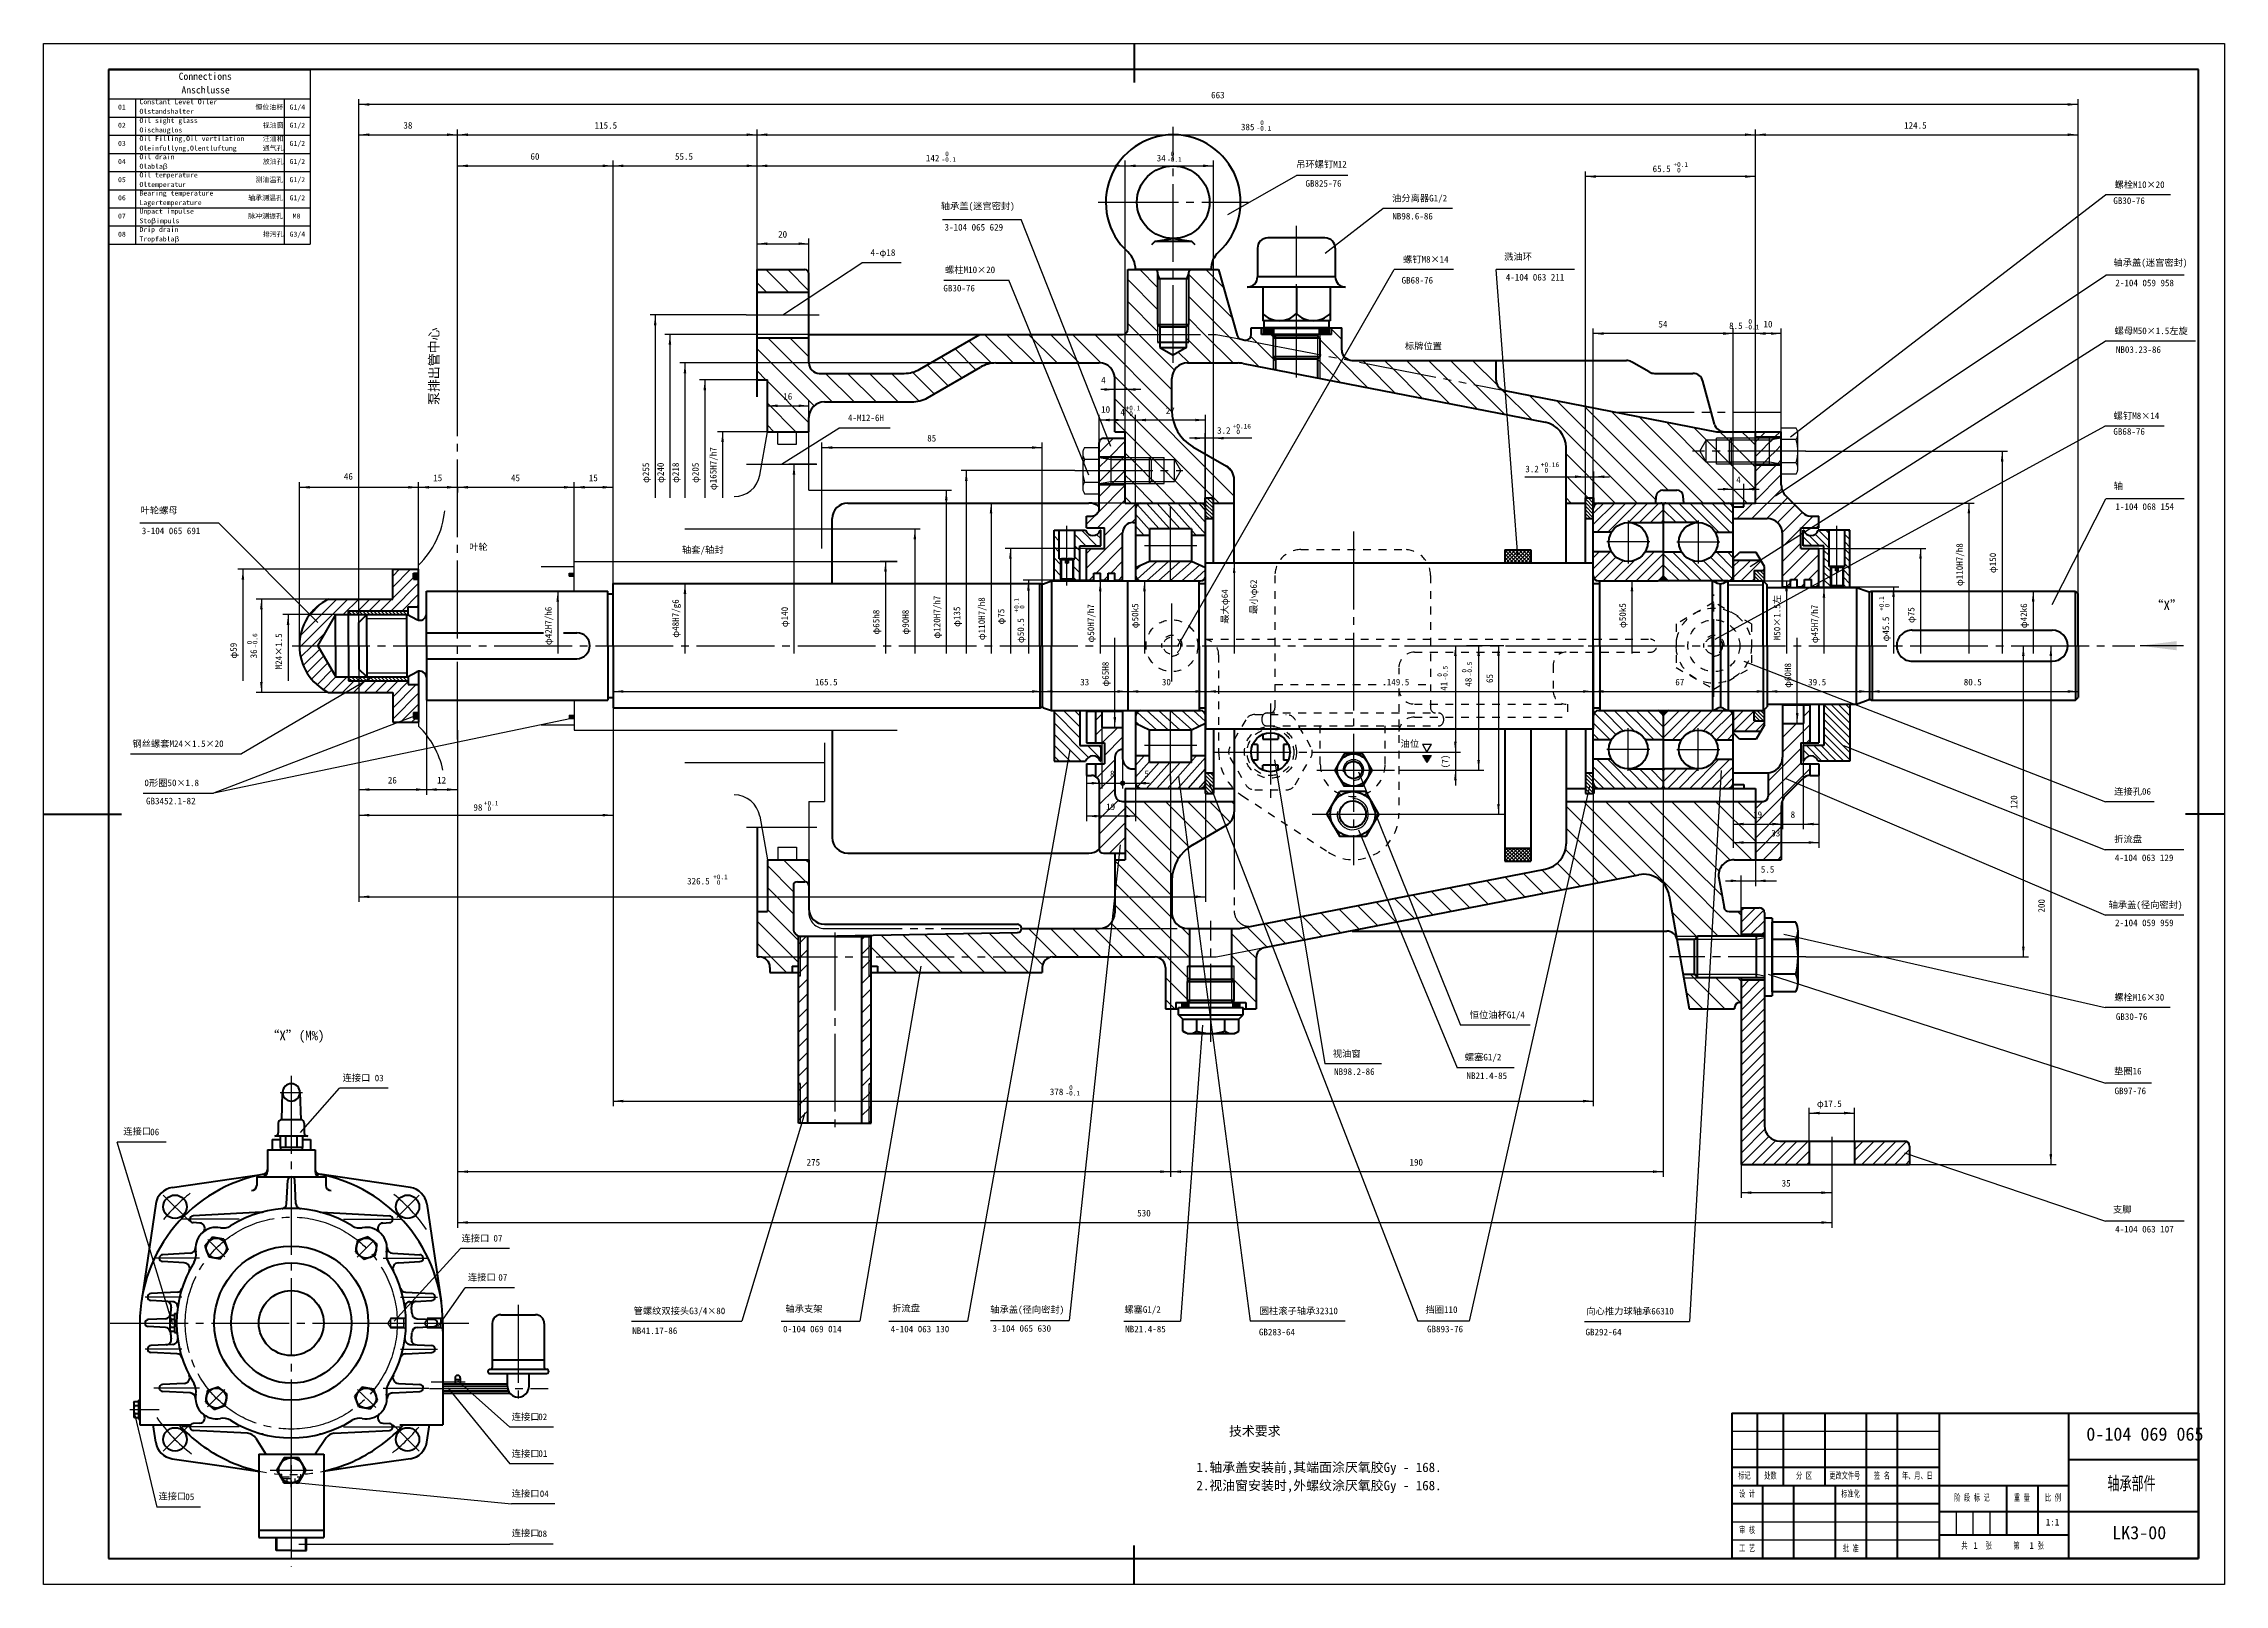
# Model space of a CAD drawing. Header units: millimetres. Extents: x -420 to 420, y -297 to 297.
import ezdxf

# ---------------------------------------------------------------- set-up
doc = ezdxf.new("R2010")
doc.units = ezdxf.units.MM
for name, pattern in [('EB_DASH', [6, 3, -3]), ('EB_DASHDOT', [39, 30, -3, 3, -3]), ('EB_DASHDOTDOT', [45, 30, -3, 3, -3, 3, -3])]:
    doc.linetypes.add(name, pattern=pattern)
for name, color, linetype, lineweight in [('CAXA0', 7, 'Continuous', 70), ('CAXA1', 1, 'EB_DASHDOT', 25), ('CAXA2', 6, 'EB_DASH', 25), ('CAXA3', 7, 'Continuous', 25), ('CAXA4', 3, 'Continuous', 25), ('CAXA5', 4, 'Continuous', 25)]:
    doc.layers.add(name, color=color, linetype=linetype, lineweight=lineweight)
doc.styles.add('UserTxtStyle1', font='')
doc.styles.add('UserTxtStyle2', font='')
doc.styles.add('UserTxtStyle4', font='')
doc.styles.add('UserTxtStyle5', font='', dxfattribs={"width": 0.667})
doc.styles.add('标准', font='', dxfattribs={"width": 0.667})
doc.styles.get('UserTxtStyle1').set_extended_font_data('SimHei')
doc.styles.get('UserTxtStyle2').set_extended_font_data('FangSong_GB2312')
doc.styles.get('UserTxtStyle4').set_extended_font_data('SimSun')
doc.styles.get('UserTxtStyle5').set_extended_font_data('SimHei')
doc.styles.get('标准').set_extended_font_data('FangSong_GB2312')
doc.dimstyles.new('标准', dxfattribs={"dimtxt": 3.5, "dimasz": 4, "dimexe": 2, "dimexo": 0, "dimtad": 1, "dimdsep": 46, "dimtxsty": '标准', "dimcen": 0, "dimdle": 6, "dimaunit": 1, "dimazin": 2, "dimtfac": 1, "dimtdec": 3, "dimtmove": 0, "dimatfit": 3, "dimfxl": 0, "dimtolj": 1, "dimtzin": 0, "dimarcsym": 0})

msp = doc.modelspace()

# ---------------------------------------------------------------- texts
at = {"layer": 'CAXA4', "linetype": 'Continuous', "lineweight": 25, "attachment_point": 1}
for s, insert, char_height, style in [('\\fSimHei;Connections', (-368.421, 285.779), 2.73723, 'UserTxtStyle1'), ('\\fSimHei;Anschlusse', (-367.346, 280.529), 2.73723, 'UserTxtStyle1'), ('\\fSimHei;01', (-391.805, 273.507), 1.91606, 'UserTxtStyle1'), ('\\fSimHei;Olstandshalter', (-383.535, 271.858), 1.91606, 'UserTxtStyle1'), ('\\fSimHei;Constant Level Oiler', (-383.535, 275.533), 1.91606, 'UserTxtStyle1'), ('\\fSimHei;恒位油杯', (-338.8, 273.507), 1.91606, 'UserTxtStyle1'), ('\\fSimHei;G1/4', (-325.638, 273.507), 1.91606, 'UserTxtStyle1'), ('\\fSimHei;02', (-391.805, 266.507), 1.91606, 'UserTxtStyle1'), ('\\fSimHei;Oil sight glass', (-383.535, 268.344), 1.91606, 'UserTxtStyle1'), ('\\fSimHei;Oischauglos', (-383.535, 264.669), 1.91606, 'UserTxtStyle1'), ('\\fSimHei;Oil Filling,Oil vertilation', (-383.535, 261.344), 1.91606, 'UserTxtStyle1'), ('\\fSimHei;视油窗', (-335.984, 266.507), 1.91606, 'UserTxtStyle1'), ('\\fSimHei;注油和', (-335.984, 261.344), 1.91606, 'UserTxtStyle1'), ('\\fSimHei;G1/2', (-325.638, 266.507), 1.91606, 'UserTxtStyle1'), ('\\fSimHei;03', (-391.805, 259.507), 1.91606, 'UserTxtStyle1'), ('\\fSimHei;04', (-391.805, 252.507), 1.91606, 'UserTxtStyle1'), ('\\fSimHei;Oleinfullyng,Olentluftung', (-383.535, 257.669), 1.91606, 'UserTxtStyle1'), ('\\fSimHei;Oil drain', (-383.535, 254.344), 1.91606, 'UserTxtStyle1'), ('\\fSimHei;放油孔', (-335.984, 252.507), 1.91606, 'UserTxtStyle1'), ('\\fSimHei;通气孔', (-335.984, 257.669), 1.91606, 'UserTxtStyle1'), ('\\fSimHei;G1/2', (-325.638, 259.507), 1.91606, 'UserTxtStyle1'), ('\\fSimHei;G1/2', (-325.638, 252.507), 1.91606, 'UserTxtStyle1'), ('\\fSimHei;05', (-391.805, 245.507), 1.91606, 'UserTxtStyle1'), ('\\fSimHei;Olablaβ', (-383.535, 250.669), 1.91606, 'UserTxtStyle1'), ('\\fSimHei;Oil temperature', (-383.535, 247.344), 1.91606, 'UserTxtStyle1'), ('\\fSimHei;测油温孔', (-338.8, 245.507), 1.91606, 'UserTxtStyle1'), ('\\fSimHei;G1/2', (-325.638, 245.507), 1.91606, 'UserTxtStyle1'), ('\\fSimHei;吊环螺钉M12', (62.528, 251.777), 2.55474, 'UserTxtStyle1'), ('\\fSimHei;06', (-391.805, 238.507), 1.91606, 'UserTxtStyle1'), ('\\fSimHei;Oltemperatur', (-383.535, 243.669), 1.91606, 'UserTxtStyle1'), ('\\fSimHei;Bearing temperature', (-383.535, 240.344), 1.91606, 'UserTxtStyle1'), ('\\fSimHei;Lagertemperature', (-383.535, 236.669), 1.91606, 'UserTxtStyle1'), ('\\fSimHei;轴承测温孔', (-341.617, 238.507), 1.91606, 'UserTxtStyle1'), ('\\fSimHei;G1/2', (-325.638, 238.507), 1.91606, 'UserTxtStyle1'), ('\\fSimHei;轴承盖(迷宫密封)', (-74.507, 235.646), 2.55474, 'UserTxtStyle1'), ('\\fSimHei;GB30-76', (377.67, 237.751), 2.55474, 'UserTxtStyle1'), ('\\fSimHei;07', (-391.805, 231.507), 1.91606, 'UserTxtStyle1'), ('\\fSimHei;Stoβimpuls', (-383.535, 229.669), 1.91606, 'UserTxtStyle1'), ('\\fSimHei;Unpact impulse', (-383.535, 233.344), 1.91606, 'UserTxtStyle1'), ('\\fSimHei;脉冲测振孔', (-341.617, 231.507), 1.91606, 'UserTxtStyle1'), ('\\fSimHei;M8', (-324.462, 231.507), 1.91606, 'UserTxtStyle1'), ('\\fSimHei;NB98.6-86', (99.611, 231.765), 2.55474, 'UserTxtStyle1'), ('\\fSimHei;08', (-391.805, 224.507), 1.91606, 'UserTxtStyle1'), ('\\fSimHei;Tropfablaβ', (-383.535, 222.669), 1.91606, 'UserTxtStyle1'), ('\\fSimHei;Drip drain', (-383.535, 226.344), 1.91606, 'UserTxtStyle1'), ('\\fSimHei;排污孔', (-335.984, 224.507), 1.91606, 'UserTxtStyle1'), ('\\fSimHei;G3/4', (-325.638, 224.507), 1.91606, 'UserTxtStyle1'), ('\\fSimHei;溅油环', (142.734, 216.14), 2.55474, 'UserTxtStyle1'), ('\\fSimHei;轴承盖(迷宫密封)', (377.725, 213.867), 2.55474, 'UserTxtStyle1'), ('\\fSimHei;GB30-76', (-73.509, 204.002), 2.55474, 'UserTxtStyle1'), ('\\fSimHei;GB68-76', (103.185, 207.057), 2.55474, 'UserTxtStyle1'), ('\\fSimHei;标牌位置', (104.464, 181.663), 2.55474, 'UserTxtStyle1'), ('\\fSimHei;NB03.23-86', (378.66, 180.326), 2.55474, 'UserTxtStyle1'), ('\\fSimHei;GB68-76', (377.69, 148.745), 2.55474, 'UserTxtStyle1'), ('\\fSimHei;轴', (377.769, 127.757), 2.5547, 'UserTxtStyle1'), ('\\fSimHei;叶轮螺母', (-383.122, 118.364), 2.55474, 'UserTxtStyle1'), ('\\fSimHei;叶轮', (-256.395, 104.207), 2.55474, 'UserTxtStyle1'), ('\\fSimHei;轴套/轴封', (-174.323, 103.142), 2.55474, 'UserTxtStyle1'), ('\\fSimHei;“X”', (392.066, 82.284), 3.64964, 'UserTxtStyle1'), ('\\fSimHei;油位', (102.806, 28.383), 2.55474, 'UserTxtStyle1'), ('\\fSimHei;5', (4.027, 16.779), 2.5547, 'UserTxtStyle1'), ('\\fSimHei;折流盘', (378.008, -8.406), 2.55474, 'UserTxtStyle1'), ('\\fSimHei;轴承盖(径向密封)', (375.83, -33.73), 2.55474, 'UserTxtStyle1'), ('\\fSimHei;“X”(M%)', (-334.534, -83.593), 3.64964, 'UserTxtStyle1'), ('\\fSimHei;GB30-76', (378.64, -76.831), 2.55474, 'UserTxtStyle1'), ('\\fSimHei;视油窗', (76.668, -91.118), 2.55474, 'UserTxtStyle1'), ('\\fSimHei;螺塞G1/2', (127.57, -92.458), 2.55474, 'UserTxtStyle1'), ('\\fSimHei;连接口', (-305.219, -100.437), 2.55474, 'UserTxtStyle1'), ('\\fSimHei;垫圈16', (377.95, -97.85), 2.55474, 'UserTxtStyle1'), ('\\fSimHei;连接口', (-389.784, -121.054), 2.55474, 'UserTxtStyle1'), ('\\fSimHei;支脚', (377.542, -151.205), 2.55474, 'UserTxtStyle1'), ('\\fSimHei;连接口', (-259.341, -162.287), 2.55474, 'UserTxtStyle1'), ('\\fSimHei;连接口', (-256.868, -177.313), 2.55474, 'UserTxtStyle1'), ('\\fSimHei;轴承支架', (-134.424, -189.473), 2.55474, 'UserTxtStyle1'), ('\\fSimHei;折流盘', (-93.28, -189.282), 2.55474, 'UserTxtStyle1'), ('\\fSimHei;轴承盖(径向密封)', (-55.432, -189.759), 2.55474, 'UserTxtStyle1'), ('\\fSimHei;螺塞G1/2', (-3.757, -189.759), 2.55474, 'UserTxtStyle1'), ('\\fSimHei;挡圈110', (112.387, -189.794), 2.55474, 'UserTxtStyle1'), ('\\fSimHei;NB41.17-86', (-193.488, -197.914), 2.55474, 'UserTxtStyle1'), ('\\fFangSong_GB2312;GB283-64', (48.181, -198.436), 2.55474, 'UserTxtStyle2'), ('\\fSimHei;GB292-64', (174.122, -198.444), 2.55474, 'UserTxtStyle1'), ('\\fSimHei;连接口', (-239.973, -231.124), 2.55474, 'UserTxtStyle1'), ('\\fSimHei;技术要求', (36.621, -236.048), 3.64964, 'UserTxtStyle1'), ('\\fSimSun;0-104 069 065', (367.26, -236.5), 5.10949, 'UserTxtStyle4'), ('\\fSimHei;连接口', (-239.973, -245.31), 2.55474, 'UserTxtStyle1'), ('\\fSimHei;1.轴承盖安装前,其端面涂厌氧胶Gy - 168.', (24.094, -250.048), 3.64964, 'UserTxtStyle1'), ('\\fSimHei;连接口', (-239.973, -260.647), 2.55474, 'UserTxtStyle1'), ('\\fSimHei;2.视油窗安装时,外螺纹涂厌氧胶Gy - 168.', (24.094, -257.048), 3.64964, 'UserTxtStyle1'), ('\\fSimHei;轴承部件', (375.396, -255.5), 5.10949, 'UserTxtStyle5'), ('\\fSimHei;连接口', (-376.203, -261.729), 2.55474, 'UserTxtStyle1'), ('\\fSimHei;连接口', (-239.973, -275.966), 2.55474, 'UserTxtStyle1'), ('\\fSimSun;1:1', (351.62, -271.75), 2.55474, 'UserTxtStyle4'), ('\\fSimSun;LK3-00', (377.219, -274.5), 5.10949, 'UserTxtStyle4'), ('\\fSimSun;1', (323.661, -280.75), 2.5547, 'UserTxtStyle4'), ('\\fSimSun;1', (345.298, -280.75), 2.5547, 'UserTxtStyle4')]:
    msp.add_mtext(s, dxfattribs=dict(at, insert=insert, char_height=char_height, style=style))
at = {"layer": 'CAXA4', "linetype": 'Continuous', "lineweight": 25, "attachment_point": 1, "rotation": 90, "style": 'UserTxtStyle1'}
for s, insert, char_height in [('\\fSimHei;泵排出管中心', (-271.801, 157.668), 3.64964), ('\\fSimHei;最小φ62', (44.835, 77.113), 2.55474)]:
    msp.add_mtext(s, dxfattribs=dict(at, insert=insert, char_height=char_height))

# ---------------------------------------------------------------- blocks, each defined once
blk = doc.blocks.new('CAXBLOCK0', base_point=(410.5, -287))
at = {"layer": 'CAXA0', "linetype": 'Continuous', "lineweight": 25}
for p, q in [((-420.5, 297), (420.5, 297)), ((-420.5, -297), (-420.5, 297)), ((420.5, 297), (420.5, -297)), ((420.5, -297), (-420.5, -297))]:
    blk.add_line(p, q, dxfattribs=at)
at = {"layer": 'CAXA0', "linetype": 'Continuous', "lineweight": 70}
for p, q in [((0, 297), (0, 282)), ((410.5, 287), (-395.5, 287)), ((-395.5, 287), (-395.5, -287)), ((410.5, -287), (410.5, 287)), ((-420.5, 0), (-390.5, 0)), ((420.5, 0), (405.5, 0)), ((0, -297), (0, -282)), ((-395.5, -287), (410.5, -287))]:
    blk.add_line(p, q, dxfattribs=at)
blk = doc.blocks.new('CAXBLOCK1', base_point=(410.5, -231))
at = {"layer": 'CAXA0', "linetype": 'Continuous', "lineweight": 70}
for p, q in [((230.5, -231), (410.5, -231)), ((230.5, -231), (230.5, -287)), ((240.5, -259), (240.5, -231)), ((250.5, -259), (250.5, -231)), ((266.5, -259), (266.5, -231)), ((282.5, -259), (282.5, -231)), ((294.5, -259), (294.5, -231)), ((310.5, -231), (310.5, -287)), ((360.5, -287), (360.5, -231)), ((410.5, -231), (410.5, -287)), ((310.5, -252), (230.5, -252)), ((410.5, -249), (360.5, -249)), ((360.5, -259), (230.5, -259)), ((242.5, -287), (242.5, -259)), ((254.5, -287), (254.5, -259)), ((270.5, -287), (270.5, -259)), ((282.5, -287), (282.5, -259)), ((294.5, -287), (294.5, -259)), ((336.5, -259), (336.5, -278)), ((348.5, -259), (348.5, -278)), ((310.5, -266), (230.5, -266)), ((360.5, -269), (310.5, -269)), ((410.5, -269), (360.5, -269)), ((360.5, -278), (310.5, -278)), ((410.5, -287), (230.5, -287))]:
    blk.add_line(p, q, dxfattribs=at)
at = {"layer": 'CAXA3', "linetype": 'Continuous', "lineweight": 25}
for p, q in [((310.5, -238), (230.5, -238)), ((310.5, -245), (230.5, -245)), ((317, -269), (317, -278)), ((323.5, -269), (323.5, -278)), ((330, -269), (330, -278)), ((310.5, -273), (230.5, -273)), ((310.5, -280), (230.5, -280))]:
    blk.add_line(p, q, dxfattribs=at)
at = {"layer": 'CAXA0', "linetype": 'Continuous', "lineweight": 25, "char_height": 2.5547, "attachment_point": 1, "style": '标准'}
for s, insert in [('\\fFangSong_GB2312;标记', (233.04, -253.75)), ('\\fFangSong_GB2312;设 计', (233.33, -260.75)), ('\\fFangSong_GB2312;处数', (243.04, -253.75)), ('\\fFangSong_GB2312;分 区', (255.33, -253.75)), ('\\fFangSong_GB2312;更改文件号', (268.15, -253.75)), ('\\fFangSong_GB2312;标准化', (272.74, -260.75)), ('\\fFangSong_GB2312;签 名', (285.33, -253.75)), ('\\fFangSong_GB2312;年、月、日', (296.15, -253.75)), ('\\fFangSong_GB2312;阶 段 标 记', (316.31, -262.25)), ('\\fFangSong_GB2312;重 量', (339.33, -262.25)), ('\\fFangSong_GB2312;比 例', (351.33, -262.25)), ('\\fFangSong_GB2312;审 核', (233.33, -274.75)), ('\\fFangSong_GB2312;工 艺', (233.33, -281.75)), ('\\fFangSong_GB2312;批 准', (273.33, -281.75)), ('\\fFangSong_GB2312;共     张      第     张', (319.07, -280.75))]:
    blk.add_mtext(s, dxfattribs=dict(at, insert=insert))
blk = doc.blocks.new('CAXBLOCK18', base_point=(190.62, 119.87))
at = {"layer": 'CAXA0', "color": 0, "linetype": 'Continuous', "lineweight": 25}
for p, q in [((177.12, 111.55), (185.46, 119.88)), ((177.12, 115.79), (181.21, 119.88)), ((178.45, 108.63), (189.7, 119.88)), ((182.69, 108.63), (193.94, 119.88)), ((190.68, 112.38), (198.18, 119.88)), ((194.93, 112.38), (202.43, 119.88)), ((199.17, 112.38), (204.12, 117.33)), ((203.41, 112.38), (204.12, 113.09))]:
    blk.add_line(p, q, dxfattribs=at)
blk = doc.blocks.new('CAXBLOCK19', base_point=(190.62, 89.89))
at = {"layer": 'CAXA0', "color": 0, "linetype": 'Continuous', "lineweight": 25}
for p, q in [((177.12, 94.58), (183.68, 101.13)), ((177.12, 98.82), (179.43, 101.13)), ((189.4, 89.88), (200.65, 101.13)), ((177.5, 90.71), (185.87, 99.08)), ((180.91, 89.88), (188.67, 97.64)), ((185.15, 89.88), (193.06, 97.79)), ((193.64, 89.88), (204.12, 100.36)), ((197.88, 89.88), (204.12, 96.12)), ((202.17, 89.88), (204.12, 91.84))]:
    blk.add_line(p, q, dxfattribs=at)
blk = doc.blocks.new('CAXBLOCK20', base_point=(217.62, 119.87))
at = {"layer": 'CAXA0', "color": 0, "linetype": 'Continuous', "lineweight": 25}
for p, q in [((213.32, 112.38), (205.82, 119.88)), ((217.57, 112.38), (210.07, 119.88)), ((225.56, 108.63), (214.31, 119.88)), ((229.8, 108.63), (218.55, 119.88)), ((231.12, 111.55), (222.79, 119.88)), ((231.12, 115.79), (227.04, 119.88)), ((209.08, 112.38), (204.12, 117.33)), ((204.84, 112.38), (204.12, 113.09))]:
    blk.add_line(p, q, dxfattribs=at)
blk = doc.blocks.new('CAXBLOCK21', base_point=(217.62, 89.89))
at = {"layer": 'CAXA0', "color": 0, "linetype": 'Continuous', "lineweight": 25}
for p, q in [((218.85, 89.88), (207.6, 101.13)), ((231.12, 94.58), (224.57, 101.13)), ((231.12, 98.82), (228.82, 101.13)), ((214.61, 89.88), (204.12, 100.36)), ((210.37, 89.88), (204.12, 96.12)), ((223.1, 89.88), (215.19, 97.79)), ((227.34, 89.88), (219.58, 97.64)), ((230.75, 90.71), (222.38, 99.08)), ((206.08, 89.88), (204.13, 91.84))]:
    blk.add_line(p, q, dxfattribs=at)
blk = doc.blocks.new('CAXBLOCK22', base_point=(14.12, 11.88))
at = {"layer": 'CAXA0', "color": 0, "linetype": 'Continuous', "lineweight": 25}
for p, q in [((0.62, 18.68), (3.94, 22.38)), ((0.62, 14.18), (6.02, 20.21)), ((1.27, 10.41), (9.75, 19.88)), ((4.82, 9.88), (13.78, 19.88)), ((8.85, 9.88), (17.81, 19.88)), ((12.88, 9.88), (21.84, 19.88)), ((16.91, 9.88), (27.62, 21.84)), ((20.93, 9.88), (27.62, 17.35)), ((22.22, 20.31), (24.08, 22.38)), ((24.96, 9.88), (27.62, 12.85))]:
    blk.add_line(p, q, dxfattribs=at)
blk = doc.blocks.new('CAXBLOCK23', base_point=(14.12, 39.38))
at = {"layer": 'CAXA0', "color": 0, "linetype": 'Continuous', "lineweight": 25}
for p, q in [((0.62, 35.69), (2.5, 34.01)), ((1.16, 39.24), (8.82, 32.38)), ((4.94, 39.88), (13.31, 32.38)), ((9.44, 39.88), (17.81, 32.38)), ((13.93, 39.88), (22.28, 32.4)), ((18.43, 39.88), (25.24, 33.78)), ((22.93, 39.88), (27.62, 35.67))]:
    blk.add_line(p, q, dxfattribs=at)
blk = doc.blocks.new('CAXBLOCK24', base_point=(14.12, 117.88))
at = {"layer": 'CAXA0', "color": 0, "linetype": 'Continuous', "lineweight": 25}
for p, q in [((1.27, 119.35), (9.75, 109.88)), ((4.82, 119.88), (13.78, 109.88)), ((8.85, 119.88), (17.81, 109.88)), ((12.88, 119.88), (21.84, 109.88)), ((16.91, 119.88), (27.62, 107.92)), ((20.93, 119.88), (27.62, 112.41)), ((24.96, 119.88), (27.62, 116.91)), ((0.62, 115.57), (6.02, 109.55)), ((0.62, 111.08), (3.94, 107.38)), ((22.22, 109.45), (24.08, 107.38))]:
    blk.add_line(p, q, dxfattribs=at)
blk = doc.blocks.new('CAXBLOCK25', base_point=(14.12, 90.38))
at = {"layer": 'CAXA0', "color": 0, "linetype": 'Continuous', "lineweight": 25}
for p, q in [((0.62, 94.07), (2.5, 95.75)), ((1.16, 90.52), (8.82, 97.38)), ((4.94, 89.88), (13.31, 97.38)), ((9.44, 89.88), (17.81, 97.38)), ((13.93, 89.88), (22.28, 97.35)), ((18.43, 89.88), (25.24, 95.98)), ((22.93, 89.88), (27.62, 94.09))]:
    blk.add_line(p, q, dxfattribs=at)
blk = doc.blocks.new('CAXBLOCK26', base_point=(-308.58, 49.95))
at = {"layer": 'CAXA5', "color": 0, "linetype": 'Continuous', "lineweight": 25}
for p, q in [((-285.88, 87.48), (-278.97, 94.38)), ((-285.88, 91.72), (-283.22, 94.38)), ((-276.23, 92.88), (-275.88, 93.23)), ((-286.49, 78.38), (-275.88, 88.99)), ((-285.88, 83.23), (-277.88, 91.23)), ((-282.25, 78.38), (-275.88, 84.75)), ((-321.48, 68.84), (-307.44, 82.88)), ((-321.2, 64.88), (-303.2, 82.88)), ((-318.36, 76.21), (-313.21, 81.36)), ((-304.96, 76.88), (-298.96, 82.88)), ((-299.22, 78.38), (-294.72, 82.88)), ((-294.97, 78.38), (-290.47, 82.88)), ((-290.73, 78.38), (-286.23, 82.88)), ((-276.5, 79.88), (-275.88, 80.51)), ((-316.96, 64.88), (-311.67, 70.17)), ((-321.86, 64.22), (-321.2, 64.88)), ((-321.38, 60.46), (-316.96, 64.88)), ((-320.36, 57.24), (-313.99, 63.61)), ((-318.93, 54.43), (-312.44, 60.92)), ((-317.15, 51.96), (-310.88, 58.23)), ((-315.04, 49.82), (-309.33, 55.54)), ((-312.62, 48.01), (-307.75, 52.88)), ((-309.5, 46.88), (-303.5, 52.88)), ((-305.26, 46.88), (-300.76, 51.38)), ((-301.02, 46.88), (-296.52, 51.38)), ((-296.78, 46.88), (-292.28, 51.38)), ((-292.53, 46.88), (-288.03, 51.38)), ((-288.29, 46.88), (-283.79, 51.38)), ((-285.88, 45.05), (-279.88, 51.05)), ((-285.88, 40.81), (-276.8, 49.88)), ((-285.88, 36.57), (-275.88, 46.57)), ((-282.82, 35.38), (-275.88, 42.32)), ((-278.58, 35.38), (-277.08, 36.88))]:
    blk.add_line(p, q, dxfattribs=at)
blk = doc.blocks.new('CAXBLOCK27', base_point=(-291.29, 51.42))
at = {"layer": 'CAXA5', "color": 0, "linetype": 'Continuous', "lineweight": 25}
for p, q in [((-301.74, 76.88), (-302.88, 78.02)), ((-300.32, 76.88), (-301.82, 78.38)), ((-298.91, 76.88), (-300.41, 78.38)), ((-297.5, 76.88), (-299, 78.38)), ((-296.08, 76.88), (-297.58, 78.38)), ((-294.67, 76.88), (-296.17, 78.38)), ((-293.25, 76.88), (-294.75, 78.38)), ((-291.84, 76.88), (-293.34, 78.38)), ((-290.42, 76.88), (-291.92, 78.38)), ((-289.01, 76.88), (-290.51, 78.38)), ((-287.6, 76.88), (-289.1, 78.38)), ((-286.18, 76.88), (-287.68, 78.38)), ((-284.77, 76.88), (-286.27, 78.38)), ((-283.35, 76.88), (-284.85, 78.38)), ((-281.94, 76.88), (-283.44, 78.38)), ((-280.53, 76.88), (-282.03, 78.38)), ((-279.88, 77.64), (-280.61, 78.38)), ((-301.69, 51.38), (-302.88, 52.56)), ((-300.28, 51.38), (-301.78, 52.88)), ((-298.87, 51.38), (-300.37, 52.88)), ((-297.45, 51.38), (-298.95, 52.88)), ((-296.04, 51.38), (-297.54, 52.88)), ((-294.62, 51.38), (-296.12, 52.88)), ((-293.21, 51.38), (-294.71, 52.88)), ((-291.79, 51.38), (-293.29, 52.88)), ((-290.38, 51.38), (-291.88, 52.88)), ((-288.97, 51.38), (-290.47, 52.88)), ((-287.55, 51.38), (-289.05, 52.88)), ((-286.14, 51.38), (-287.64, 52.88)), ((-284.72, 51.38), (-286.22, 52.88)), ((-283.31, 51.38), (-284.81, 52.88)), ((-281.9, 51.38), (-283.4, 52.88)), ((-280.48, 51.38), (-281.98, 52.88)), ((-279.88, 52.19), (-280.57, 52.88))]:
    blk.add_line(p, q, dxfattribs=at)
blk = doc.blocks.new('CAXBLOCK28', base_point=(147.47, -17.89))
at = {"layer": 'CAXA5', "color": 0, "linetype": 'Continuous', "lineweight": 25}
for p, q in [((147.78, 96.88), (143, 101.66)), ((149.19, 96.88), (144.19, 101.88)), ((150.61, 96.88), (145.61, 101.88)), ((152.02, 96.88), (147.02, 101.88)), ((153, 97.32), (148.44, 101.88)), ((153, 98.73), (149.85, 101.88)), ((153, 100.15), (151.27, 101.88)), ((153, 101.56), (152.68, 101.88)), ((146.37, 96.88), (143, 100.25)), ((144.95, 96.88), (143, 98.83)), ((143.54, 96.88), (143, 97.42)), ((146.81, -18.12), (143, -14.3)), ((145.4, -18.12), (143, -15.72)), ((148.23, -18.12), (143.23, -13.12)), ((149.64, -18.12), (144.64, -13.12)), ((151.06, -18.12), (146.06, -13.12)), ((152.47, -18.12), (147.47, -13.12)), ((153, -17.23), (148.89, -13.12)), ((153, -15.82), (150.3, -13.12)), ((153, -14.41), (151.71, -13.12)), ((143.99, -18.12), (143, -17.13))]:
    blk.add_line(p, q, dxfattribs=at)
blk = doc.blocks.new('CAXBLOCK29', base_point=(180.7, -9.94))
at = {"layer": 'CAXA5', "color": 0, "linetype": 'Continuous', "lineweight": 25}
for p, q in [((177.12, 118.45), (174.12, 121.45)), ((177.12, 117.03), (174.12, 120.03)), ((177.12, 115.62), (174.12, 118.62)), ((177.12, 119.86), (175.11, 121.88)), ((177.12, 121.27), (176.52, 121.88)), ((177.12, 114.2), (174.12, 117.2)), ((176.04, 113.88), (174.12, 115.79)), ((174.62, 113.88), (174.12, 114.37)), ((177.12, 12.38), (174.12, 15.38)), ((177.12, 10.97), (174.12, 13.97)), ((177.12, 9.55), (174.12, 12.55)), ((177.12, 8.14), (174.12, 11.14)), ((175.97, 7.88), (174.12, 9.72)), ((177.12, 13.79), (175.04, 15.88)), ((177.12, 15.21), (176.45, 15.88)), ((174.55, 7.88), (174.12, 8.31))]:
    blk.add_line(p, q, dxfattribs=at)
blk = doc.blocks.new('CAXBLOCK30', base_point=(37.22, 87.9))
at = {"layer": 'CAXA5', "color": 0, "linetype": 'Continuous', "lineweight": 25}
for p, q in [((30.62, 117.87), (27.62, 120.87)), ((30.62, 116.45), (27.62, 119.45)), ((30.62, 115.04), (27.62, 118.04)), ((30.62, 119.28), (28.03, 121.88)), ((30.62, 120.7), (29.44, 121.88)), ((30.37, 113.88), (27.62, 116.63)), ((28.96, 113.88), (27.62, 115.21)), ((30.62, 11.8), (27.62, 14.8)), ((30.62, 10.39), (27.62, 13.39)), ((30.62, 8.97), (27.62, 11.97)), ((30.31, 7.88), (27.62, 10.56)), ((28.89, 7.88), (27.62, 9.14)), ((30.62, 13.22), (27.96, 15.88)), ((30.62, 14.63), (29.38, 15.88))]:
    blk.add_line(p, q, dxfattribs=at)
blk = doc.blocks.new('CAXBLOCK31', base_point=(174.26, -17.89))
at = {"layer": 'CAXA5', "color": 0, "linetype": 'Continuous', "lineweight": 25}
for p, q in [((143, 97.74), (147.13, 101.88)), ((143, 99.16), (145.72, 101.88)), ((143, 100.57), (144.31, 101.88)), ((143.55, 96.88), (148.55, 101.88)), ((144.96, 96.88), (149.96, 101.88)), ((146.38, 96.88), (151.38, 101.88)), ((147.79, 96.88), (152.79, 101.88)), ((149.2, 96.88), (153, 100.67)), ((150.62, 96.88), (153, 99.26)), ((152.03, 96.88), (153, 97.84)), ((143, -13.98), (143.86, -13.12)), ((143, -15.39), (145.27, -13.12)), ((143, -16.81), (146.68, -13.12)), ((143.1, -18.12), (148.1, -13.12)), ((144.51, -18.12), (149.51, -13.12)), ((145.93, -18.12), (150.93, -13.12)), ((147.34, -18.12), (152.34, -13.12)), ((148.76, -18.12), (153, -13.88)), ((150.17, -18.12), (153, -15.29)), ((151.58, -18.12), (153, -16.71))]:
    blk.add_line(p, q, dxfattribs=at)
blk = doc.blocks.new('CAXBLOCK32', base_point=(190.62, 9.89))
at = {"layer": 'CAXA0', "color": 0, "linetype": 'Continuous', "lineweight": 25}
for p, q in [((177.12, 18.21), (185.46, 9.88)), ((178.45, 21.13), (189.7, 9.88)), ((182.69, 21.13), (193.94, 9.88)), ((190.68, 17.38), (198.18, 9.88)), ((194.93, 17.38), (202.43, 9.88)), ((199.17, 17.38), (204.12, 12.42)), ((203.41, 17.38), (204.12, 16.67)), ((177.12, 13.97), (181.21, 9.88))]:
    blk.add_line(p, q, dxfattribs=at)
blk = doc.blocks.new('CAXBLOCK33', base_point=(217.62, 39.87))
at = {"layer": 'CAXA0', "color": 0, "linetype": 'Continuous', "lineweight": 25}
for p, q in [((214.61, 39.88), (204.12, 29.39)), ((210.37, 39.88), (204.12, 33.64)), ((206.08, 39.88), (204.13, 37.92)), ((218.85, 39.88), (207.6, 28.63)), ((223.1, 39.88), (215.19, 31.97)), ((227.34, 39.88), (219.58, 32.12)), ((230.75, 39.05), (222.38, 30.68)), ((231.12, 35.18), (224.57, 28.63)), ((231.12, 30.94), (228.82, 28.63))]:
    blk.add_line(p, q, dxfattribs=at)
blk = doc.blocks.new('CAXBLOCK34', base_point=(190.62, 39.87))
at = {"layer": 'CAXA0', "color": 0, "linetype": 'Continuous', "lineweight": 25}
for p, q in [((177.12, 35.18), (183.68, 28.63)), ((177.5, 39.05), (185.87, 30.68)), ((180.91, 39.88), (188.67, 32.12)), ((185.15, 39.88), (193.06, 31.97)), ((189.4, 39.88), (200.65, 28.63)), ((193.64, 39.88), (204.12, 29.39)), ((197.88, 39.88), (204.12, 33.64)), ((202.17, 39.88), (204.12, 37.92)), ((177.12, 30.94), (179.43, 28.63))]:
    blk.add_line(p, q, dxfattribs=at)
blk = doc.blocks.new('CAXBLOCK35', base_point=(217.62, 9.89))
at = {"layer": 'CAXA0', "color": 0, "linetype": 'Continuous', "lineweight": 25}
for p, q in [((209.08, 17.38), (204.12, 12.42)), ((204.84, 17.38), (204.12, 16.67)), ((213.32, 17.38), (205.82, 9.88)), ((217.57, 17.38), (210.07, 9.88)), ((225.56, 21.13), (214.31, 9.88)), ((229.8, 21.13), (218.55, 9.88)), ((231.12, 18.21), (222.79, 9.88)), ((231.12, 13.97), (227.04, 9.88))]:
    blk.add_line(p, q, dxfattribs=at)
blk = doc.blocks.new('CAXBLOCK36', base_point=(-132.71, 173.42))
at = {"layer": 'CAXA5', "color": 0, "linetype": 'Continuous', "lineweight": 25}
for p, q in [((-141.73, 201.13), (-145.38, 204.77)), ((-133.25, 201.13), (-142, 209.88)), ((-125.38, 201.74), (-133.51, 209.88)), ((-123.39, 157.33), (-145.38, 179.32)), ((-116.45, 158.88), (-141.2, 183.63)), ((-125.38, 176.29), (-132.72, 183.63)), ((-60.96, 171.27), (-69.02, 179.32)), ((-54.96, 173.75), (-63.64, 182.43)), ((-46.6, 173.88), (-57.6, 184.88)), ((-38.11, 173.88), (-49.11, 184.88)), ((-29.63, 173.88), (-40.63, 184.88)), ((-21.14, 173.88), (-32.14, 184.88)), ((-12.61, 173.83), (-23.66, 184.88)), ((14.63, 155.08), (-15.17, 184.88)), ((14.62, 163.57), (-6.69, 184.88)), ((15.57, 171.11), (1.8, 184.88)), ((21.28, 173.88), (17.09, 178.07)), ((29.77, 173.88), (21.12, 182.52)), ((38.25, 173.88), (27.25, 184.88)), ((48.09, 172.52), (36.71, 183.91)), ((53.62, 175.48), (47.24, 181.86)), ((-141.92, 167.38), (-145.38, 170.83)), ((-107.97, 158.88), (-118.97, 169.88)), ((-99.48, 158.88), (-110.48, 169.88)), ((-91, 158.88), (-102, 169.88)), ((-82.84, 159.21), (-93.51, 169.88)), ((-77.1, 161.95), (-85.45, 170.3)), ((-71.72, 165.06), (-79.77, 173.11)), ((-66.34, 168.17), (-74.39, 176.22)), ((38.62, 122.6), (-7.42, 168.64)), ((-125.38, 150.83), (-141.38, 166.83)), ((32.86, 119.88), (-7.38, 160.11)), ((-130.41, 147.38), (-141.38, 158.35)), ((6.87, 137.38), (-7.38, 151.63)), ((-138.89, 147.38), (-141.38, 149.86)), ((-1.61, 137.38), (-3.38, 139.14)), ((7.4, 119.88), (-0.1, 127.38)), ((15.89, 119.88), (8.39, 127.38)), ((24.37, 119.88), (15.81, 128.44)), ((37.86, 131.85), (35.55, 134.15)), ((-1.08, 119.88), (-3.38, 122.17))]:
    blk.add_line(p, q, dxfattribs=at)
blk = doc.blocks.new('CAXBLOCK37', base_point=(7.51, 125.07))
at = {"layer": 'CAXA5', "color": 0, "linetype": 'Continuous', "lineweight": 25}
for p, q in [((9.12, 194.52), (-2.38, 206.02)), ((9.12, 203.01), (2.25, 209.88)), ((37.88, 191.23), (21.12, 207.98)), ((34.55, 203.04), (27.71, 209.88)), ((9.12, 186.04), (-2.38, 197.54)), ((36.71, 183.91), (21.12, 199.49)), ((1.8, 184.88), (-2.38, 189.05)), ((27.25, 184.88), (21.12, 191.01)), ((21.12, 182.52), (20.22, 183.42)), ((-0.86, 136.63), (-1.61, 137.38)), ((7.62, 136.63), (6.87, 137.38)), ((11.62, 132.63), (7.62, 136.63)), ((8.39, 127.38), (7.64, 128.13)), ((11.87, 132.38), (11.62, 132.63)), ((15.62, 128.63), (11.87, 132.38))]:
    blk.add_line(p, q, dxfattribs=at)
blk = doc.blocks.new('CAXBLOCK38', base_point=(8.61, 129.38))
at = {"layer": 'CAXA5', "color": 0, "linetype": 'Continuous', "lineweight": 25}
for p, q in [((3.39, 132.38), (-0.86, 136.63)), ((6.62, 129.14), (5.87, 129.89)), ((7.64, 128.13), (6.62, 129.14))]:
    blk.add_line(p, q, dxfattribs=at)
blk = doc.blocks.new('CAXBLOCK39', base_point=(-0.51, 127.77))
at = {"layer": 'CAXA5', "color": 0, "linetype": 'Continuous', "lineweight": 25}
for p, q in [((-0.85, 128.13), (-3.38, 130.65)), ((-0.1, 127.38), (-0.85, 128.13)), ((5.87, 129.89), (3.39, 132.38))]:
    blk.add_line(p, q, dxfattribs=at)
blk = doc.blocks.new('CAXBLOCK40', base_point=(80.29, 168.75))
at = {"layer": 'CAXA5', "color": 0, "linetype": 'Continuous', "lineweight": 25}
for p, q in [((50.24, 187.35), (50.21, 187.38)), ((80.12, 182.92), (76.12, 186.92)), ((47.24, 181.86), (45.03, 184.08)), ((53.62, 183.96), (52.74, 184.85)), ((78.84, 175.72), (71.62, 182.93)), ((54.52, 174.58), (53.62, 175.48)), ((71.62, 174.45), (70.72, 175.35)), ((79.69, 166.38), (71.62, 174.45)), ((90.22, 164.34), (78.84, 175.72)), ((89.38, 173.67), (88.17, 174.88)), ((100.76, 162.29), (89.38, 173.67)), ((99.91, 171.62), (96.65, 174.88)), ((111.29, 160.24), (99.91, 171.62)), ((110.44, 169.57), (105.14, 174.88)), ((121.82, 158.19), (110.44, 169.57)), ((120.97, 167.53), (113.62, 174.88)), ((131.51, 165.48), (122.11, 174.88)), ((140.03, 165.44), (130.59, 174.88)), ((139.62, 174.33), (139.08, 174.88)), ((132.35, 156.15), (120.97, 167.53)), ((142.89, 154.1), (131.51, 165.48)), ((142.04, 163.43), (141.86, 163.61)), ((153.42, 152.05), (142.04, 163.43)), ((194.08, 119.88), (152.57, 161.38)), ((201.3, 121.14), (163.1, 159.34)), ((206.05, 124.88), (173.64, 157.29)), ((219.53, 119.88), (184.17, 155.24)), ((228.02, 119.88), (194.7, 153.2)), ((220.45, 135.93), (205.23, 151.15)), ((220.74, 144.13), (215.77, 149.1)), ((228.47, 144.88), (225.97, 147.38)), ((236.96, 144.88), (234.46, 147.38)), ((185.59, 119.88), (166.62, 138.85)), ((236.5, 119.88), (220.75, 135.63)), ((239.62, 125.24), (229.99, 134.88)), ((239.62, 133.73), (238.47, 134.88)), ((175.11, 121.88), (166.62, 130.36)), ((168.62, 119.88), (166.62, 121.87))]:
    blk.add_line(p, q, dxfattribs=at)
blk = doc.blocks.new('CAXBLOCK41', base_point=(228.1, 135.18))
at = {"layer": 'CAXA5', "color": 0, "linetype": 'Continuous', "lineweight": 25}
for p, q in [((224.62, 140.24), (220.74, 144.13)), ((229.22, 144.13), (228.47, 144.88)), ((229.62, 143.73), (229.22, 144.13)), ((233.47, 139.88), (230.37, 142.98)), ((239.62, 142.21), (237.71, 144.13)), ((220.75, 135.63), (220.62, 135.76)), ((224.99, 139.88), (224.62, 140.24)), ((229.24, 135.63), (224.99, 139.88)), ((229.99, 134.88), (229.24, 135.63)), ((237.72, 135.63), (233.47, 139.88))]:
    blk.add_line(p, q, dxfattribs=at)
blk = doc.blocks.new('CAXBLOCK42', base_point=(236.44, 135.39))
at = {"layer": 'CAXA5', "color": 0, "linetype": 'Continuous', "lineweight": 25}
for p, q in [((237.71, 144.13), (236.96, 144.88)), ((238.47, 134.88), (237.72, 135.63))]:
    blk.add_line(p, q, dxfattribs=at)
blk = doc.blocks.new('CAXBLOCK43', base_point=(233.64, 142.72))
at = {"layer": 'CAXA5', "color": 0, "linetype": 'Continuous', "lineweight": 25}
blk.add_line((230.37, 142.98), (229.62, 143.73), dxfattribs=at)
blk = doc.blocks.new('CAXBLOCK44', base_point=(217.33, -30.14))
at = {"layer": 'CAXA5', "color": 0, "linetype": 'Continuous', "lineweight": 25}
for p, q in [((193.4, -23.69), (166.62, 3.08)), ((200.5, -22.31), (173.31, 4.88)), ((205.18, -18.51), (181.8, 4.88)), ((212.78, -17.62), (190.28, 4.88)), ((221.27, -17.62), (198.77, 4.88)), ((229.75, -17.62), (207.25, 4.88)), ((238.24, -17.62), (215.74, 4.88)), ((239.62, -10.52), (224.22, 4.88)), ((239.62, -2.04), (232.71, 4.88)), ((186.29, -25.07), (166.62, -5.4)), ((179.19, -26.45), (166.39, -13.65)), ((150.77, -31.98), (143.09, -24.3)), ((157.88, -30.6), (150.2, -22.92)), ((164.98, -29.22), (157.3, -21.54)), ((172.08, -27.83), (163.24, -18.99)), ((225.31, -47.12), (202.76, -24.57)), ((207.61, -20.93), (205.18, -18.51)), ((233.8, -47.12), (207.61, -20.93)), ((214.71, -19.55), (212.78, -17.62)), ((226.76, -31.6), (214.71, -19.55)), ((221.81, -18.17), (221.27, -17.62)), ((225.66, -22.02), (221.81, -18.17)), ((229.94, -17.81), (229.75, -17.62)), ((108.14, -40.26), (100.47, -32.59)), ((115.25, -38.88), (107.57, -31.21)), ((122.35, -37.5), (114.68, -29.82)), ((129.46, -36.12), (121.78, -28.44)), ((136.56, -34.74), (128.89, -27.06)), ((143.67, -33.36), (135.99, -25.68)), ((93.94, -43.02), (86.26, -35.35)), ((101.04, -41.64), (93.36, -33.97)), ((216.83, -47.12), (207.55, -37.85)), ((234.12, -38.96), (232.78, -37.62)), ((86.83, -44.41), (84.62, -42.2))]:
    blk.add_line(p, q, dxfattribs=at)
blk = doc.blocks.new('CAXBLOCK45', base_point=(211.79, -26.1))
at = {"layer": 'CAXA5', "color": 0, "linetype": 'Continuous', "lineweight": 25}
blk.add_line((202.76, -24.57), (200.5, -22.31), dxfattribs=at)
blk = doc.blocks.new('CAXBLOCK46', base_point=(217.82, -65.84))
at = {"layer": 'CAXA5', "color": 0, "linetype": 'Continuous', "lineweight": 25}
for p, q in [((209.54, -48.32), (209.37, -48.15)), ((217.08, -47.37), (216.83, -47.12)), ((227.86, -75.12), (215.86, -63.12)), ((233.84, -72.62), (224.34, -63.12)), ((234.12, -64.42), (232.83, -63.12)), ((219.37, -75.12), (213, -68.75))]:
    blk.add_line(p, q, dxfattribs=at)
blk = doc.blocks.new('CAXBLOCK47', base_point=(214.53, -66.35))
at = {"layer": 'CAXA5', "color": 0, "linetype": 'Continuous', "lineweight": 25}
blk.add_line((215.86, -63.12), (214.66, -61.92), dxfattribs=at)
blk = doc.blocks.new('CAXBLOCK48', base_point=(43.04, -61.84))
at = {"layer": 'CAXA5', "color": 0, "linetype": 'Continuous', "lineweight": 25}
for p, q in [((17.13, -17.13), (-3.38, 3.38)), ((21.24, -12.76), (3.61, 4.88)), ((26.56, -9.59), (12.09, 4.88)), ((31.94, -6.48), (20.58, 4.88)), ((37.1, -3.16), (29.06, 4.88)), ((38.62, 3.8), (37.55, 4.88)), ((14.81, -23.29), (-3.38, -5.11)), ((14.62, -31.6), (-3.38, -13.6)), ((15.17, -40.63), (-7.38, -18.08)), ((10.18, -44.12), (-7.38, -26.57)), ((1.69, -44.12), (-7.38, -35.05)), ((65.52, -48.55), (57.84, -40.87)), ((72.62, -47.17), (64.95, -39.49)), ((79.73, -45.79), (72.05, -38.11)), ((84.62, -42.2), (79.16, -36.73)), ((-89.13, -55.12), (-97.61, -46.64)), ((-80.64, -55.12), (-89.27, -46.49)), ((-72.16, -55.12), (-80.93, -46.35)), ((-63.67, -55.12), (-72.59, -46.2)), ((-55.19, -55.12), (-64.25, -46.06)), ((-46.7, -55.12), (-55.91, -45.91)), ((-38.22, -55.12), (-47.57, -45.77)), ((-29.73, -55.12), (-40.73, -44.12)), ((-21.25, -55.12), (-32.25, -44.12)), ((-12.76, -55.12), (-23.76, -44.12)), ((-4.28, -55.12), (-15.28, -44.12)), ((-6.79, -44.12), (-8.85, -42.06)), ((4.21, -55.12), (-6.79, -44.12)), ((12.69, -55.12), (1.69, -44.12)), ((21.18, -55.12), (10.18, -44.12)), ((18.67, -44.12), (18.12, -43.57)), ((21.52, -46.98), (18.67, -44.12)), ((44.21, -52.69), (37.72, -46.21)), ((51.31, -51.31), (43.63, -43.63)), ((58.41, -49.93), (50.74, -42.25)), ((-97.61, -55.12), (-101.38, -51.36)), ((20.62, -63.05), (12.69, -55.12)), ((21.52, -55.47), (21.18, -55.12)), ((47.14, -64.11), (37.72, -54.7)), ((47.14, -55.63), (44.21, -52.69)), ((20.62, -71.54), (12.11, -63.02)), ((47.14, -72.6), (38.62, -64.08)), ((15.72, -75.12), (12.11, -71.5)), ((38.68, -72.62), (38.62, -72.57))]:
    blk.add_line(p, q, dxfattribs=at)
blk = doc.blocks.new('CAXBLOCK49', base_point=(38.51, -62.36))
at = {"layer": 'CAXA5', "color": 0, "linetype": 'Continuous', "lineweight": 25}
for p, q in [((21.36, -63.79), (20.62, -63.05)), ((38.62, -64.08), (37.72, -63.18))]:
    blk.add_line(p, q, dxfattribs=at)
blk = doc.blocks.new('CAXBLOCK50', base_point=(-135.52, -58.67))
at = {"layer": 'CAXA5', "color": 0, "linetype": 'Continuous', "lineweight": 25}
for p, q in [((-131.38, -29.84), (-141.38, -19.84)), ((-126.56, -26.18), (-135.11, -17.62)), ((-125.38, -18.87), (-126.63, -17.62)), ((-131.38, -38.33), (-141.38, -28.33)), ((-125.38, -27.36), (-125.43, -27.3)), ((-131.55, -55.12), (-145.38, -41.3)), ((-129.38, -48.82), (-141.38, -36.82)), ((-140.04, -55.12), (-145.38, -49.79)), ((-122.51, -47.2), (-122.63, -47.08)), ((-134.04, -61.12), (-140.04, -55.12)), ((-129.38, -57.3), (-131.55, -55.12)), ((-91.61, -61.12), (-97.61, -55.12)), ((-83.13, -61.12), (-89.13, -55.12)), ((-74.64, -61.12), (-80.64, -55.12)), ((-66.16, -61.12), (-72.16, -55.12)), ((-57.67, -61.12), (-63.67, -55.12)), ((-49.19, -61.12), (-55.19, -55.12)), ((-40.7, -61.12), (-46.7, -55.12)), ((-35.24, -58.1), (-38.22, -55.12))]:
    blk.add_line(p, q, dxfattribs=at)
blk = doc.blocks.new('CAXBLOCK51', base_point=(-127.79, -115.62))
at = {"layer": 'CAXA5', "color": 0, "linetype": 'Continuous', "lineweight": 25}
for p, q in [((-129.38, -50.18), (-128.58, -49.38)), ((-128.58, -49.38), (-126.39, -47.2)), ((-104.98, -48.41), (-103.76, -47.2)), ((-129.38, -55.84), (-128.66, -55.12)), ((-128.66, -55.12), (-128.58, -55.04)), ((-128.58, -55.04), (-125.78, -52.24)), ((-128.58, -60.69), (-125.78, -57.89)), ((-104.98, -54.06), (-102.18, -51.26)), ((-104.98, -59.72), (-102.18, -56.92)), ((-102.18, -51.26), (-101.38, -50.46)), ((-102.18, -56.92), (-101.38, -56.12)), ((-129.38, -61.49), (-128.58, -60.69)), ((-129.38, -67.15), (-125.78, -63.55)), ((-104.98, -65.38), (-101.99, -62.4)), ((-101.99, -62.4), (-101.38, -61.78)), ((-129.38, -72.81), (-125.78, -69.21)), ((-129.38, -78.46), (-125.78, -74.86)), ((-104.98, -71.03), (-101.38, -67.43)), ((-104.98, -76.69), (-101.38, -73.09)), ((-129.38, -84.12), (-125.78, -80.52)), ((-104.98, -82.35), (-101.38, -78.75)), ((-129.38, -89.78), (-125.78, -86.18)), ((-129.38, -95.43), (-125.78, -91.83)), ((-104.98, -88), (-101.38, -84.4)), ((-104.98, -93.66), (-101.38, -90.06)), ((-129.38, -101.09), (-125.78, -97.49)), ((-104.98, -99.32), (-101.38, -95.72)), ((-129.38, -106.75), (-128.58, -105.95)), ((-128.58, -105.95), (-125.78, -103.15)), ((-128.58, -111.6), (-125.78, -108.8)), ((-104.98, -104.98), (-101.38, -101.38)), ((-104.98, -110.63), (-102.18, -107.83)), ((-102.18, -107.83), (-101.38, -107.03)), ((-129.38, -112.4), (-128.58, -111.6)), ((-129.38, -118.06), (-128.58, -117.26)), ((-128.58, -117.26), (-125.78, -114.46)), ((-104.98, -116.29), (-102.18, -113.49)), ((-102.18, -113.49), (-101.38, -112.69)), ((-102.23, -119.2), (-102.18, -119.15)), ((-102.18, -119.15), (-101.38, -118.35))]:
    blk.add_line(p, q, dxfattribs=at)
blk = doc.blocks.new('CAXBLOCK52', base_point=(281.31, -151.26))
at = {"layer": 'CAXA5', "color": 0, "linetype": 'Continuous', "lineweight": 25}
for p, q in [((234.12, -41.65), (239.65, -36.12)), ((234.12, -37.4), (235.41, -36.12)), ((234.12, -45.89), (242.87, -37.14)), ((237.89, -46.37), (243.12, -41.13)), ((242.13, -46.37), (243.12, -45.37)), ((234.12, -71.35), (241.6, -63.87)), ((234.12, -67.1), (237.36, -63.87)), ((234.12, -75.59), (243.12, -66.59)), ((234.12, -79.83), (243.12, -70.83)), ((234.12, -84.07), (243.12, -75.07)), ((234.12, -88.32), (243.12, -79.32)), ((234.12, -92.56), (243.12, -83.56)), ((234.12, -96.8), (243.12, -87.8)), ((234.12, -101.04), (243.12, -92.04)), ((234.12, -105.29), (243.12, -96.29)), ((234.12, -109.53), (243.12, -100.53)), ((234.12, -113.77), (243.12, -104.77)), ((234.12, -118.01), (243.12, -109.01)), ((234.12, -122.26), (243.12, -113.26)), ((234.12, -126.5), (243.12, -117.5)), ((234.12, -130.74), (243.3, -121.57)), ((234.12, -134.99), (244.81, -124.3)), ((238.23, -135.12), (247.47, -125.89)), ((242.47, -135.12), (251.47, -126.12)), ((246.72, -135.12), (255.72, -126.12)), ((250.96, -135.12), (259.96, -126.12)), ((277.87, -129.42), (281.17, -126.12)), ((277.87, -133.66), (285.41, -126.12)), ((280.66, -135.12), (289.66, -126.12)), ((284.9, -135.12), (293.9, -126.12)), ((255.2, -135.12), (260.37, -129.95)), ((259.44, -135.12), (260.37, -134.19)), ((289.14, -135.12), (297.96, -126.3)), ((293.39, -135.12), (299.12, -129.38)), ((297.63, -135.12), (299.12, -133.62))]:
    blk.add_line(p, q, dxfattribs=at)
blk = doc.blocks.new('CAXBLOCK53', base_point=(245.32, 133.98))
at = {"layer": 'CAXA5', "color": 0, "linetype": 'Continuous', "lineweight": 25}
for p, q in [((239.62, 143.46), (240.3, 144.13)), ((240.3, 144.13), (241.05, 144.88)), ((241.05, 144.88), (241.55, 145.38)), ((241.55, 145.38), (243.55, 147.38)), ((241.7, 139.88), (245.12, 143.3)), ((245.12, 143.3), (246.12, 144.29)), ((246.12, 144.29), (246.7, 144.88)), ((246.7, 144.88), (247.2, 145.38)), ((247.2, 145.38), (249.2, 147.38)), ((239.62, 137.8), (241.7, 139.88)), ((241.86, 134.38), (242.36, 134.88)), ((242.36, 134.88), (243.11, 135.63)), ((243.11, 135.63), (245.12, 137.64)), ((245.12, 137.64), (247.36, 139.88)), ((247.36, 139.88), (249.62, 142.14)), ((247.52, 134.38), (248.02, 134.88)), ((248.02, 134.88), (248.25, 135.11)), ((248.25, 135.11), (249.62, 136.49)), ((239.62, 126.49), (247.52, 134.38)), ((239.62, 132.14), (241.86, 134.38)), ((239.62, 120.83), (249.62, 130.83)), ((231.12, 117.99), (231.52, 118.38)), ((232.67, 113.88), (238.67, 119.88)), ((238.33, 113.88), (249.82, 125.36)), ((243.99, 113.88), (252.06, 121.95)), ((248.12, 112.36), (254.88, 119.12)), ((250.07, 108.65), (257.71, 116.29)), ((250.12, 103.05), (257.12, 110.05)), ((257.46, 110.38), (261.96, 114.88)), ((263.11, 110.38), (264.12, 111.39)), ((250.12, 97.39), (257.12, 104.39)), ((250.12, 91.73), (260.77, 102.38)), ((254.43, 90.38), (264.12, 100.08)), ((260.08, 90.38), (264.12, 94.42)), ((251.68, 87.63), (253.12, 89.08)), ((257.33, 87.63), (258.62, 88.92)), ((262.99, 87.63), (264.12, 88.76))]:
    blk.add_line(p, q, dxfattribs=at)
blk = doc.blocks.new('CAXBLOCK54', base_point=(236.18, 92.81))
at = {"layer": 'CAXA5', "color": 0, "linetype": 'Continuous', "lineweight": 25}
for p, q in [((231.12, 91.12), (237.89, 97.88)), ((231.12, 95.36), (233.64, 97.88)), ((234.13, 89.88), (241.84, 97.6)), ((242.37, 93.88), (243.12, 94.63)), ((238.37, 89.88), (239.12, 90.63))]:
    blk.add_line(p, q, dxfattribs=at)
blk = doc.blocks.new('CAXBLOCK55', base_point=(235.18, 34.44))
at = {"layer": 'CAXA5', "color": 0, "linetype": 'Continuous', "lineweight": 25}
for p, q in [((231.12, 35.96), (235.04, 39.88)), ((231.28, 31.88), (239.12, 39.72)), ((235.53, 31.88), (239.53, 35.88)), ((239.77, 31.88), (243.12, 35.24))]:
    blk.add_line(p, q, dxfattribs=at)
blk = doc.blocks.new('CAXBLOCK56', base_point=(241.25, 91.7))
at = {"layer": 'CAXA5', "color": 0, "linetype": 'Continuous', "lineweight": 25}
for p, q in [((242.46, 89.88), (239.12, 93.22)), ((243.12, 90.63), (239.88, 93.88)), ((243.12, 92.04), (241.29, 93.88)), ((243.12, 93.46), (242.7, 93.88)), ((241.05, 89.88), (239.12, 91.8)), ((239.63, 89.88), (239.12, 90.39)), ((242.72, 35.88), (239.12, 39.48)), ((241.31, 35.88), (239.12, 38.06)), ((239.89, 35.88), (239.12, 36.65)), ((243.12, 36.89), (240.14, 39.88)), ((243.12, 38.3), (241.55, 39.88)), ((243.12, 39.72), (242.96, 39.88))]:
    blk.add_line(p, q, dxfattribs=at)
blk = doc.blocks.new('CAXBLOCK57', base_point=(270.39, 27.57))
at = {"layer": 'CAXA5', "color": 0, "linetype": 'Continuous', "lineweight": 25}
for p, q in [((268.08, 105.28), (263.97, 109.38)), ((268.08, 108.11), (266.8, 109.38)), ((276.08, 108.59), (275.29, 109.38)), ((261.49, 103.38), (258.08, 106.79)), ((258.66, 103.38), (258.08, 103.96)), ((264.32, 103.38), (260.18, 107.52)), ((268.08, 102.45), (262.68, 107.84)), ((268.08, 99.62), (266.08, 101.62)), ((276.08, 105.76), (274.08, 107.76)), ((276.08, 102.93), (274.08, 104.93)), ((276.08, 100.11), (274.08, 102.11)), ((268.08, 96.79), (266.08, 98.79)), ((268.58, 93.46), (266.08, 95.96)), ((268.58, 90.63), (266.08, 93.13)), ((276.08, 91.62), (273.58, 94.12)), ((276.08, 97.28), (274.08, 99.28)), ((276.08, 94.45), (274.08, 96.45)), ((268.58, 87.81), (266.08, 90.31)), ((266.17, 87.38), (266.08, 87.48)), ((276.08, 88.79), (273.58, 91.29)), ((274.66, 87.38), (273.58, 88.46)), ((276.08, 32.22), (266.08, 42.22)), ((276.08, 35.05), (268.75, 42.38)), ((276.08, 37.88), (271.58, 42.38)), ((276.08, 40.71), (274.41, 42.38)), ((276.08, 29.39), (266.08, 39.39)), ((276.08, 26.57), (266.08, 36.57)), ((276.08, 23.74), (266.08, 33.74)), ((265.29, 20.38), (259.29, 26.38)), ((268.12, 20.38), (262.12, 26.38)), ((270.95, 20.38), (264.95, 26.38)), ((276.08, 20.91), (266.08, 30.91)), ((273.78, 20.38), (266.08, 28.08)), ((260.52, 22.33), (258.08, 24.77)), ((258.75, 21.27), (258.08, 21.94))]:
    blk.add_line(p, q, dxfattribs=at)
blk = doc.blocks.new('CAXBLOCK58', base_point=(253.32, 14.84))
at = {"layer": 'CAXA5', "color": 0, "linetype": 'Continuous', "lineweight": 25}
for p, q in [((250.12, 29.51), (255.5, 34.88)), ((250.12, 23.85), (260.62, 34.35)), ((258.12, 37.51), (260.62, 40.01)), ((259.31, 27.38), (260.62, 28.69)), ((239.62, -3.62), (260.62, 17.38)), ((244.62, 12.69), (257.12, 25.19)), ((244.62, 7.04), (257.12, 19.54)), ((239.62, 2.04), (242.47, 4.88)), ((239.62, -9.28), (249.62, 0.72)), ((239.62, -14.93), (249.62, -4.93)), ((242.59, -17.62), (249.62, -10.59)), ((248.25, -17.62), (249.62, -16.25))]:
    blk.add_line(p, q, dxfattribs=at)
blk = doc.blocks.new('CAXBLOCK59', base_point=(-7.93, 13.83))
at = {"layer": 'CAXA5', "color": 0, "linetype": 'Continuous', "lineweight": 25}
for p, q in [((-14.88, 36.04), (-12.38, 38.54)), ((-14.88, 30.38), (-11.88, 33.38)), ((-12.22, 27.38), (-6.22, 33.38)), ((-11.38, 22.57), (-4.38, 29.57)), ((-14.88, 19.07), (-14.56, 19.38)), ((-14.27, 14.02), (-7.38, 20.91)), ((-13.38, 9.25), (-7.38, 15.25)), ((-13.38, 3.6), (-7.38, 9.6)), ((-13.38, -2.06), (-5.97, 5.34)), ((-13.38, -7.72), (-3.38, 2.28)), ((-13.38, -13.38), (-3.38, -3.38)), ((-9.46, -15.12), (-3.38, -9.03)), ((-3.81, -15.12), (-3.38, -14.69))]:
    blk.add_line(p, q, dxfattribs=at)
blk = doc.blocks.new('CAXBLOCK60', base_point=(-7.22, 123.17))
at = {"layer": 'CAXA5', "color": 0, "linetype": 'Continuous', "lineweight": 25}
for p, q in [((-13.38, 139.36), (-7.86, 144.88)), ((-9.2, 137.88), (-3.38, 143.7)), ((-13.38, 133.7), (-10.22, 136.85)), ((-8.88, 132.55), (-4.79, 136.63)), ((-4.79, 136.63), (-4.04, 137.38)), ((-3.54, 137.88), (-3.38, 138.05)), ((-13.85, 116.25), (-3.38, 126.73)), ((-13.38, 128.05), (-9.04, 132.38)), ((-13.38, 122.39), (-8.89, 126.88)), ((-9.04, 132.38), (-8.88, 132.55)), ((-8.39, 127.38), (-7.64, 128.13)), ((-7.64, 128.13), (-3.39, 132.38)), ((-3.39, 132.38), (-3.38, 132.39)), ((-14.07, 110.38), (-3.38, 121.08)), ((-11.38, 107.42), (0.62, 119.42)), ((-18.38, 111.73), (-14.75, 115.36)), ((-0.78, 112.36), (0.62, 113.76)), ((-18.38, 94.76), (-4.35, 108.78)), ((-18.38, 100.42), (-16.42, 102.38)), ((-14.6, 92.88), (-4.38, 103.1)), ((-8.94, 92.88), (-4.38, 97.45)), ((-17.35, 90.13), (-15.53, 91.95)), ((-11.69, 90.13), (-10.03, 91.8)), ((-6.04, 90.13), (-4.38, 91.79))]:
    blk.add_line(p, q, dxfattribs=at)
blk = doc.blocks.new('CAXBLOCK61', base_point=(-9.38, 136.92))
at = {"layer": 'CAXA5', "color": 0, "linetype": 'Continuous', "lineweight": 25}
for p, q in [((-10.22, 136.85), (-9.7, 137.38)), ((-9.7, 137.38), (-9.2, 137.88)), ((-4.04, 137.38), (-3.54, 137.88)), ((-8.89, 126.88), (-8.39, 127.38))]:
    blk.add_line(p, q, dxfattribs=at)
blk = doc.blocks.new('CAXBLOCK62', base_point=(-29.55, 104.09))
at = {"layer": 'CAXA5', "color": 0, "linetype": 'Continuous', "lineweight": 25}
for p, q in [((-14.28, 103.38), (-20.28, 109.38)), ((-28.84, 105.21), (-30.84, 107.21)), ((-28.84, 100.97), (-30.84, 102.97)), ((-18.53, 103.38), (-22.84, 107.7)), ((-20.84, 101.45), (-22.84, 103.45)), ((-12.84, 106.18), (-14.41, 107.75)), ((-28.34, 96.23), (-30.84, 98.73)), ((-28.34, 91.98), (-30.84, 94.48)), ((-20.84, 92.97), (-23.34, 95.47)), ((-20.84, 97.21), (-22.84, 99.21)), ((-30.48, 89.88), (-30.84, 90.24)), ((-22, 89.88), (-23.34, 91.23))]:
    blk.add_line(p, q, dxfattribs=at)
blk = doc.blocks.new('CAXBLOCK63', base_point=(-24.62, 31.64))
at = {"layer": 'CAXA5', "color": 0, "linetype": 'Continuous', "lineweight": 25}
for p, q in [((-20.84, 29.33), (-30.84, 39.33)), ((-17.58, 21.82), (-30.84, 35.09)), ((-20.84, 33.57), (-27.15, 39.88)), ((-20.84, 37.82), (-22.91, 39.88)), ((-20.38, 20.38), (-30.84, 30.84)), ((-24.62, 20.38), (-30.84, 26.6)), ((-12.84, 21.33), (-17.89, 26.38)), ((-12.84, 25.57), (-13.65, 26.38)), ((-28.86, 20.38), (-30.84, 22.36))]:
    blk.add_line(p, q, dxfattribs=at)
blk = doc.blocks.new('*CAXBLOCK6465')
at = {"layer": 'CAXA4', "linetype": 'Continuous', "lineweight": 25}
for points in [[(-275.88, 125.96), (-271.88, 125.46), (-271.88, 126.46)], [(-260.88, 125.96), (-264.88, 125.46), (-264.88, 126.46)]]:
    blk.add_hatch(color=0, dxfattribs=at).paths.add_polyline_path(points, flags=0)
at = {"layer": 'CAXA4', "color": 0, "linetype": 'Continuous', "lineweight": 25}
for p, q in [((-275.88, 125.96), (-260.88, 125.96)), ((-260.88, 125.96), (-260.88, 123.96))]:
    blk.add_line(p, q, dxfattribs=at)
at = {"layer": 'CAXA4', "color": 0, "linetype": 'Continuous', "lineweight": 25, "insert": (-270.25, 130.86), "char_height": 2.5547, "attachment_point": 1, "style": 'UserTxtStyle1'}
blk.add_mtext('\\fSimHei;15', dxfattribs=at)
blk = doc.blocks.new('*CAXBLOCK6566')
at = {"layer": 'CAXA4', "linetype": 'Continuous', "lineweight": 25}
for points in [[(-260.88, 125.96), (-256.88, 125.46), (-256.88, 126.46)], [(-215.88, 125.96), (-219.88, 125.46), (-219.88, 126.46)]]:
    blk.add_hatch(color=0, dxfattribs=at).paths.add_polyline_path(points, flags=0)
at = {"layer": 'CAXA4', "color": 0, "linetype": 'Continuous', "lineweight": 25}
for p, q in [((-215.88, 97.38), (-215.88, 127.96)), ((-260.88, 125.96), (-215.88, 125.96))]:
    blk.add_line(p, q, dxfattribs=at)
at = {"layer": 'CAXA4', "color": 0, "linetype": 'Continuous', "lineweight": 25, "insert": (-240.25, 130.86), "char_height": 2.5547, "attachment_point": 1, "style": 'UserTxtStyle1'}
blk.add_mtext('\\fSimHei;45', dxfattribs=at)
blk = doc.blocks.new('*CAXBLOCK6667')
at = {"layer": 'CAXA4', "linetype": 'Continuous', "lineweight": 25}
for points in [[(-215.88, 125.96), (-211.88, 125.46), (-211.88, 126.46)], [(-200.88, 125.96), (-204.88, 125.46), (-204.88, 126.46)]]:
    blk.add_hatch(color=0, dxfattribs=at).paths.add_polyline_path(points, flags=0)
at = {"layer": 'CAXA4', "color": 0, "linetype": 'Continuous', "lineweight": 25}
for p, q in [((-200.88, 88.88), (-200.88, 127.96)), ((-215.88, 125.96), (-200.88, 125.96))]:
    blk.add_line(p, q, dxfattribs=at)
at = {"layer": 'CAXA4', "color": 0, "linetype": 'Continuous', "lineweight": 25, "insert": (-210.25, 130.86), "char_height": 2.5547, "attachment_point": 1, "style": 'UserTxtStyle1'}
blk.add_mtext('\\fSimHei;15', dxfattribs=at)
blk = doc.blocks.new('*CAXBLOCK6768')
at = {"layer": 'CAXA4', "linetype": 'Continuous', "lineweight": 25}
blk.add_hatch(color=0, dxfattribs=at).paths.add_polyline_path([(-222.24, 85.88), (-222.74, 81.88), (-221.74, 81.88)], flags=0)
at = {"layer": 'CAXA4', "color": 0, "linetype": 'Continuous', "lineweight": 25}
blk.add_line((-222.24, 85.88), (-222.24, 61.88), dxfattribs=at)
at = {"layer": 'CAXA4', "color": 0, "linetype": 'Continuous', "lineweight": 25, "insert": (-227.14, 65.11), "char_height": 2.5547, "attachment_point": 1, "rotation": 90, "style": 'UserTxtStyle1'}
blk.add_mtext('\\fSimHei;φ42H7/h6', dxfattribs=at)
blk = doc.blocks.new('*CAXBLOCK6869')
at = {"layer": 'CAXA4', "linetype": 'Continuous', "lineweight": 25}
blk.add_hatch(color=0, dxfattribs=at).paths.add_polyline_path([(-326.23, 76.88), (-326.73, 72.88), (-325.73, 72.88)], flags=0)
at = {"layer": 'CAXA4', "color": 0, "linetype": 'Continuous', "lineweight": 25}
for p, q in [((-307.88, 76.88), (-328.23, 76.88)), ((-326.23, 76.88), (-326.23, 51.38))]:
    blk.add_line(p, q, dxfattribs=at)
at = {"layer": 'CAXA4', "color": 0, "linetype": 'Continuous', "lineweight": 25, "insert": (-331.13, 55.77), "char_height": 2.5547, "attachment_point": 1, "rotation": 90, "style": 'UserTxtStyle1'}
blk.add_mtext('\\fSimHei;M24×1.5', dxfattribs=at)
blk = doc.blocks.new('*CAXBLOCK6970')
at = {"layer": 'CAXA4', "linetype": 'Continuous', "lineweight": 25}
blk.add_hatch(color=0, dxfattribs=at).paths.add_polyline_path([(-343.64, 94.38), (-344.14, 90.38), (-343.14, 90.38)], flags=0)
at = {"layer": 'CAXA4', "color": 0, "linetype": 'Continuous', "lineweight": 25}
for p, q in [((-285.88, 94.38), (-345.64, 94.38)), ((-343.64, 94.38), (-343.64, 51.38))]:
    blk.add_line(p, q, dxfattribs=at)
at = {"layer": 'CAXA4', "color": 0, "linetype": 'Continuous', "lineweight": 25, "insert": (-348.54, 59.91), "char_height": 2.5547, "attachment_point": 1, "rotation": 90, "style": 'UserTxtStyle1'}
blk.add_mtext('\\fSimHei;φ59', dxfattribs=at)
blk = doc.blocks.new('CAXBLOCK71')
at = {"color": 0, "attachment_point": 1, "rotation": 90, "style": 'UserTxtStyle1'}
for s, insert, char_height in [('\\fSimHei;-0.6', (-339.9, 64.01), 1.8065), ('\\fSimHei;0', (-342.06, 65.43), 1.806), ('\\fSimHei;36', (-340.78, 60), 2.5547)]:
    blk.add_mtext(s, dxfattribs=dict(at, insert=insert, char_height=char_height))
blk = doc.blocks.new('*CAXBLOCK7071')
at = {"layer": 'CAXA4', "linetype": 'Continuous', "lineweight": 25}
for points in [[(-336.52, 82.88), (-337.02, 78.88), (-336.02, 78.88)], [(-336.52, 46.88), (-337.02, 50.88), (-336.02, 50.88)]]:
    blk.add_hatch(color=0, dxfattribs=at).paths.add_polyline_path(points, flags=0)
at = {"layer": 'CAXA4', "color": 0, "linetype": 'Continuous', "lineweight": 25}
for p, q in [((-310.59, 82.88), (-338.52, 82.88)), ((-336.52, 82.88), (-336.52, 46.88)), ((-310.59, 46.88), (-338.52, 46.88))]:
    blk.add_line(p, q, dxfattribs=at)
blk.add_blockref('CAXBLOCK71', (0, 0), dxfattribs=at)
blk = doc.blocks.new('*CAXBLOCK7273')
at = {"layer": 'CAXA4', "linetype": 'Continuous', "lineweight": 25}
for points in [[(-120.38, 141.26), (-116.38, 140.76), (-116.38, 141.76)], [(-35.38, 141.26), (-39.38, 140.76), (-39.38, 141.76)]]:
    blk.add_hatch(color=0, dxfattribs=at).paths.add_polyline_path(points, flags=0)
at = {"layer": 'CAXA4', "color": 0, "linetype": 'Continuous', "lineweight": 25}
for p, q in [((-120.38, 124.88), (-120.38, 143.26)), ((-35.38, 88.68), (-35.38, 143.26)), ((-120.38, 141.26), (-35.38, 141.26))]:
    blk.add_line(p, q, dxfattribs=at)
at = {"layer": 'CAXA4', "color": 0, "linetype": 'Continuous', "lineweight": 25, "insert": (-79.75, 146.16), "char_height": 2.5547, "attachment_point": 1, "style": 'UserTxtStyle1'}
blk.add_mtext('\\fSimHei;85', dxfattribs=at)
blk = doc.blocks.new('*CAXBLOCK7374')
at = {"layer": 'CAXA4', "linetype": 'Continuous', "lineweight": 25}
for points in [[(-298.88, 273.55), (-294.88, 274.05), (-294.88, 273.05)], [(364.12, 273.55), (360.12, 274.05), (360.12, 273.05)]]:
    blk.add_hatch(color=0, dxfattribs=at).paths.add_polyline_path(points, flags=0)
at = {"layer": 'CAXA4', "color": 0, "linetype": 'Continuous', "lineweight": 25}
for p, q in [((-298.88, 67.82), (-298.88, 275.55)), ((364.12, 273.55), (-298.88, 273.55)), ((364.12, 75.38), (364.12, 275.55))]:
    blk.add_line(p, q, dxfattribs=at)
at = {"layer": 'CAXA4', "color": 0, "linetype": 'Continuous', "lineweight": 25, "insert": (29.74, 278.45), "char_height": 2.5547, "attachment_point": 1, "style": 'UserTxtStyle1'}
blk.add_mtext('\\fSimHei;663', dxfattribs=at)
blk = doc.blocks.new('*CAXBLOCK7475')
at = {"layer": 'CAXA4', "linetype": 'Continuous', "lineweight": 25}
for points in [[(239.62, 261.88), (243.62, 261.38), (243.62, 262.38)], [(364.12, 261.88), (360.12, 261.38), (360.12, 262.38)]]:
    blk.add_hatch(color=0, dxfattribs=at).paths.add_polyline_path(points, flags=0)
at = {"layer": 'CAXA4', "color": 0, "linetype": 'Continuous', "lineweight": 25}
for p, q in [((239.62, 147.38), (239.62, 263.88)), ((239.62, 261.88), (364.12, 261.88)), ((364.12, 75.38), (364.12, 263.88))]:
    blk.add_line(p, q, dxfattribs=at)
at = {"layer": 'CAXA4', "color": 0, "linetype": 'Continuous', "lineweight": 25, "insert": (296.99, 266.78), "char_height": 2.5547, "attachment_point": 1, "style": 'UserTxtStyle1'}
blk.add_mtext('\\fSimHei;124.5', dxfattribs=at)
blk = doc.blocks.new('CAXBLOCK76')
at = {"color": 0, "attachment_point": 1, "style": 'UserTxtStyle1'}
for s, insert, char_height in [('\\fSimHei;385', (41.24, 266.14), 2.5547), ('\\fSimHei;-0.1', (47.26, 265.26), 1.8065), ('\\fSimHei;0', (48.68, 267.42), 1.806)]:
    blk.add_mtext(s, dxfattribs=dict(at, insert=insert, char_height=char_height))
blk = doc.blocks.new('*CAXBLOCK7576')
at = {"layer": 'CAXA4', "linetype": 'Continuous', "lineweight": 25}
for points in [[(-145.38, 261.88), (-141.38, 261.38), (-141.38, 262.38)], [(239.62, 261.88), (235.62, 261.38), (235.62, 262.38)]]:
    blk.add_hatch(color=0, dxfattribs=at).paths.add_polyline_path(points, flags=0)
at = {"layer": 'CAXA4', "color": 0, "linetype": 'Continuous', "lineweight": 25}
for p, q in [((-145.38, 209.88), (-145.38, 263.88)), ((-145.38, 261.88), (239.62, 261.88)), ((239.62, 147.38), (239.62, 263.88))]:
    blk.add_line(p, q, dxfattribs=at)
blk.add_blockref('CAXBLOCK76', (0, 0), dxfattribs=at)
blk = doc.blocks.new('*CAXBLOCK7778')
at = {"layer": 'CAXA4', "linetype": 'Continuous', "lineweight": 25}
for points in [[(-260.88, 261.88), (-256.88, 261.38), (-256.88, 262.38)], [(-145.38, 261.88), (-149.38, 261.38), (-149.38, 262.38)]]:
    blk.add_hatch(color=0, dxfattribs=at).paths.add_polyline_path(points, flags=0)
at = {"layer": 'CAXA4', "color": 0, "linetype": 'Continuous', "lineweight": 25}
for p, q in [((-260.88, 172.4), (-260.88, 263.88)), ((-260.88, 261.88), (-145.38, 261.88)), ((-145.38, 209.88), (-145.38, 263.88))]:
    blk.add_line(p, q, dxfattribs=at)
at = {"layer": 'CAXA4', "color": 0, "linetype": 'Continuous', "lineweight": 25, "insert": (-208.01, 266.78), "char_height": 2.5547, "attachment_point": 1, "style": 'UserTxtStyle1'}
blk.add_mtext('\\fSimHei;115.5', dxfattribs=at)
blk = doc.blocks.new('*CAXBLOCK7879')
at = {"layer": 'CAXA4', "linetype": 'Continuous', "lineweight": 25}
for points in [[(-298.88, 261.88), (-294.88, 261.38), (-294.88, 262.38)], [(-260.88, 261.88), (-264.88, 261.38), (-264.88, 262.38)]]:
    blk.add_hatch(color=0, dxfattribs=at).paths.add_polyline_path(points, flags=0)
at = {"layer": 'CAXA4', "color": 0, "linetype": 'Continuous', "lineweight": 25}
for p, q in [((-298.88, 69.38), (-298.88, 263.88)), ((-298.88, 261.88), (-260.88, 261.88)), ((-260.88, 172.4), (-260.88, 263.88))]:
    blk.add_line(p, q, dxfattribs=at)
at = {"layer": 'CAXA4', "color": 0, "linetype": 'Continuous', "lineweight": 25, "insert": (-281.75, 266.78), "char_height": 2.5547, "attachment_point": 1, "style": 'UserTxtStyle1'}
blk.add_mtext('\\fSimHei;38', dxfattribs=at)
blk = doc.blocks.new('CAXBLOCK80')
at = {"color": 0, "attachment_point": 1, "style": 'UserTxtStyle1'}
for s, insert, char_height in [('\\fSimHei;3.2', (32.03, 149.14), 2.5547), ('\\fSimHei;+0.16', (38.05, 150.42), 1.8065), ('\\fSimHei;0', (39.47, 148.26), 1.806)]:
    blk.add_mtext(s, dxfattribs=dict(at, insert=insert, char_height=char_height))
blk = doc.blocks.new('*CAXBLOCK7980')
at = {"layer": 'CAXA4', "linetype": 'Continuous', "lineweight": 25}
for points in [[(27.42, 144.88), (23.42, 145.38), (23.42, 144.38)], [(30.62, 144.88), (34.62, 145.38), (34.62, 144.38)]]:
    blk.add_hatch(color=0, dxfattribs=at).paths.add_polyline_path(points, flags=0)
at = {"layer": 'CAXA4', "color": 0, "linetype": 'Continuous', "lineweight": 25}
for p, q in [((45.39, 144.88), (21.42, 144.88)), ((27.42, 121.4), (27.42, 146.88)), ((30.62, 118.61), (30.62, 146.88))]:
    blk.add_line(p, q, dxfattribs=at)
blk.add_blockref('CAXBLOCK80', (0, 0), dxfattribs=at)
blk = doc.blocks.new('CAXBLOCK82')
at = {"color": 0, "attachment_point": 1, "style": 'UserTxtStyle1'}
for s, insert, char_height in [('\\fSimHei;4', (-5.25, 156.16), 2.555), ('\\fSimHei;+0.1', (-3.25, 157.43), 1.8065), ('\\fSimHei;0', (-1.83, 155.27), 1.806)]:
    blk.add_mtext(s, dxfattribs=dict(at, insert=insert, char_height=char_height))
blk = doc.blocks.new('*CAXBLOCK8182')
at = {"layer": 'CAXA4', "linetype": 'Continuous', "lineweight": 25}
for points in [[(-3.38, 151.89), (-7.38, 152.39), (-7.38, 151.39)], [(0.62, 151.89), (4.62, 152.39), (4.62, 151.39)]]:
    blk.add_hatch(color=0, dxfattribs=at).paths.add_polyline_path(points, flags=0)
at = {"layer": 'CAXA4', "color": 0, "linetype": 'Continuous', "lineweight": 25}
for p, q in [((6.62, 151.89), (-9.38, 151.89)), ((-3.38, 146.3), (-3.38, 153.89)), ((0.62, 113.88), (0.62, 153.89))]:
    blk.add_line(p, q, dxfattribs=at)
blk.add_blockref('CAXBLOCK82', (0, 0), dxfattribs=at)
blk = doc.blocks.new('*CAXBLOCK8384')
at = {"layer": 'CAXA4', "linetype": 'Continuous', "lineweight": 25}
for points in [[(0.62, 151.89), (4.62, 152.39), (4.62, 151.39)], [(27.62, 151.89), (23.62, 152.39), (23.62, 151.39)]]:
    blk.add_hatch(color=0, dxfattribs=at).paths.add_polyline_path(points, flags=0)
at = {"layer": 'CAXA4', "color": 0, "linetype": 'Continuous', "lineweight": 25}
for p, q in [((0.62, 113.88), (0.62, 153.89)), ((27.62, 151.89), (0.62, 151.89)), ((27.62, 112.9), (27.62, 153.89))]:
    blk.add_line(p, q, dxfattribs=at)
at = {"layer": 'CAXA4', "color": 0, "linetype": 'Continuous', "lineweight": 25, "insert": (12.25, 156.79), "char_height": 2.5547, "attachment_point": 1, "style": 'UserTxtStyle1'}
blk.add_mtext('\\fSimHei;27', dxfattribs=at)
blk = doc.blocks.new('*CAXBLOCK8485')
at = {"layer": 'CAXA4', "linetype": 'Continuous', "lineweight": 25}
for points in [[(-7.38, 163.66), (-11.38, 164.16), (-11.38, 163.16)], [(-3.38, 163.66), (0.62, 164.16), (0.62, 163.16)]]:
    blk.add_hatch(color=0, dxfattribs=at).paths.add_polyline_path(points, flags=0)
at = {"layer": 'CAXA4', "color": 0, "linetype": 'Continuous', "lineweight": 25}
for p, q in [((2.62, 163.66), (-12.83, 163.66)), ((-7.38, 148.98), (-7.38, 165.66)), ((-3.38, 146.3), (-3.38, 165.66))]:
    blk.add_line(p, q, dxfattribs=at)
at = {"layer": 'CAXA4', "color": 0, "linetype": 'Continuous', "lineweight": 25, "insert": (-12.65, 168.56), "char_height": 2.555, "attachment_point": 1, "style": 'UserTxtStyle1'}
blk.add_mtext('\\fSimHei;4', dxfattribs=at)
blk = doc.blocks.new('CAXBLOCK86')
at = {"color": 0, "attachment_point": 1, "style": 'UserTxtStyle1'}
for s, insert, char_height in [('\\fSimHei;34', (8.75, 254.14), 2.5547), ('\\fSimHei;-0.1', (12.76, 253.26), 1.8065), ('\\fSimHei;0', (14.17, 255.42), 1.806)]:
    blk.add_mtext(s, dxfattribs=dict(at, insert=insert, char_height=char_height))
blk = doc.blocks.new('*CAXBLOCK8586')
at = {"layer": 'CAXA4', "linetype": 'Continuous', "lineweight": 25}
for points in [[(-3.38, 249.88), (0.62, 249.38), (0.62, 250.38)], [(30.62, 249.88), (26.62, 249.38), (26.62, 250.38)]]:
    blk.add_hatch(color=0, dxfattribs=at).paths.add_polyline_path(points, flags=0)
at = {"layer": 'CAXA4', "color": 0, "linetype": 'Continuous', "lineweight": 25}
for p, q in [((-3.38, 144.88), (-3.38, 251.88)), ((-3.38, 249.88), (30.62, 249.88)), ((30.62, 118.61), (30.62, 251.88))]:
    blk.add_line(p, q, dxfattribs=at)
blk.add_blockref('CAXBLOCK86', (0, 0), dxfattribs=at)
blk = doc.blocks.new('CAXBLOCK88')
at = {"color": 0, "attachment_point": 1, "style": 'UserTxtStyle1'}
for s, insert, char_height in [('\\fSimHei;142', (-80.26, 254.14), 2.5547), ('\\fSimHei;-0.1', (-74.24, 253.26), 1.8065), ('\\fSimHei;0', (-72.82, 255.42), 1.806)]:
    blk.add_mtext(s, dxfattribs=dict(at, insert=insert, char_height=char_height))
blk = doc.blocks.new('*CAXBLOCK8788')
at = {"layer": 'CAXA4', "linetype": 'Continuous', "lineweight": 25}
for points in [[(-145.38, 249.88), (-141.38, 249.38), (-141.38, 250.38)], [(-3.38, 249.88), (-7.38, 249.38), (-7.38, 250.38)]]:
    blk.add_hatch(color=0, dxfattribs=at).paths.add_polyline_path(points, flags=0)
at = {"layer": 'CAXA4', "color": 0, "linetype": 'Continuous', "lineweight": 25}
for p, q in [((-145.38, 204.09), (-145.38, 251.88)), ((-145.38, 249.88), (-3.38, 249.88)), ((-3.38, 144.88), (-3.38, 251.88))]:
    blk.add_line(p, q, dxfattribs=at)
blk.add_blockref('CAXBLOCK88', (0, 0), dxfattribs=at)
blk = doc.blocks.new('*CAXBLOCK8990')
at = {"layer": 'CAXA4', "linetype": 'Continuous', "lineweight": 25}
for points in [[(-200.88, 249.88), (-196.88, 249.38), (-196.88, 250.38)], [(-145.38, 249.88), (-149.38, 249.38), (-149.38, 250.38)]]:
    blk.add_hatch(color=0, dxfattribs=at).paths.add_polyline_path(points, flags=0)
at = {"layer": 'CAXA4', "color": 0, "linetype": 'Continuous', "lineweight": 25}
for p, q in [((-200.88, 79.88), (-200.88, 251.88)), ((-200.88, 249.88), (-145.38, 249.88)), ((-145.38, 204.09), (-145.38, 251.88))]:
    blk.add_line(p, q, dxfattribs=at)
at = {"layer": 'CAXA4', "color": 0, "linetype": 'Continuous', "lineweight": 25, "insert": (-177.01, 254.78), "char_height": 2.5547, "attachment_point": 1, "style": 'UserTxtStyle1'}
blk.add_mtext('\\fSimHei;55.5', dxfattribs=at)
blk = doc.blocks.new('*CAXBLOCK9091')
at = {"layer": 'CAXA4', "linetype": 'Continuous', "lineweight": 25}
for points in [[(-260.88, 249.88), (-256.88, 249.38), (-256.88, 250.38)], [(-200.88, 249.88), (-204.88, 249.38), (-204.88, 250.38)]]:
    blk.add_hatch(color=0, dxfattribs=at).paths.add_polyline_path(points, flags=0)
at = {"layer": 'CAXA4', "color": 0, "linetype": 'Continuous', "lineweight": 25}
for p, q in [((-260.88, 172.4), (-260.88, 251.88)), ((-260.88, 249.88), (-200.88, 249.88)), ((-200.88, 79.88), (-200.88, 251.88))]:
    blk.add_line(p, q, dxfattribs=at)
at = {"layer": 'CAXA4', "color": 0, "linetype": 'Continuous', "lineweight": 25, "insert": (-232.75, 254.78), "char_height": 2.5547, "attachment_point": 1, "style": 'UserTxtStyle1'}
blk.add_mtext('\\fSimHei;60', dxfattribs=at)
blk = doc.blocks.new('*CAXBLOCK9192')
at = {"layer": 'CAXA4', "linetype": 'Continuous', "lineweight": 25}
for points in [[(-145.38, 219.87), (-141.38, 219.37), (-141.38, 220.37)], [(-125.38, 219.87), (-129.38, 219.37), (-129.38, 220.37)]]:
    blk.add_hatch(color=0, dxfattribs=at).paths.add_polyline_path(points, flags=0)
at = {"layer": 'CAXA4', "color": 0, "linetype": 'Continuous', "lineweight": 25}
for p, q in [((-145.38, 209.88), (-145.38, 221.87)), ((-145.38, 219.87), (-125.38, 219.87)), ((-125.38, 205.84), (-125.38, 221.87))]:
    blk.add_line(p, q, dxfattribs=at)
at = {"layer": 'CAXA4', "color": 0, "linetype": 'Continuous', "lineweight": 25, "insert": (-137.25, 224.77), "char_height": 2.5547, "attachment_point": 1, "style": 'UserTxtStyle1'}
blk.add_mtext('\\fSimHei;20', dxfattribs=at)
blk = doc.blocks.new('*CAXBLOCK9293')
at = {"layer": 'CAXA4', "linetype": 'Continuous', "lineweight": 25}
for points in [[(239.62, 185.22), (243.62, 185.72), (243.62, 184.72)], [(249.62, 185.22), (245.62, 185.72), (245.62, 184.72)]]:
    blk.add_hatch(color=0, dxfattribs=at).paths.add_polyline_path(points, flags=0)
at = {"layer": 'CAXA4', "color": 0, "linetype": 'Continuous', "lineweight": 25}
for p, q in [((239.62, 154.88), (239.62, 187.22)), ((249.62, 185.22), (239.62, 185.22)), ((249.62, 154.88), (249.62, 187.22))]:
    blk.add_line(p, q, dxfattribs=at)
at = {"layer": 'CAXA4', "color": 0, "linetype": 'Continuous', "lineweight": 25, "insert": (242.75, 190.12), "char_height": 2.5547, "attachment_point": 1, "style": 'UserTxtStyle1'}
blk.add_mtext('\\fSimHei;10', dxfattribs=at)
blk = doc.blocks.new('*CAXBLOCK9394')
at = {"layer": 'CAXA4', "linetype": 'Continuous', "lineweight": 25}
for points in [[(177.12, 185.22), (181.12, 185.72), (181.12, 184.72)], [(231.12, 185.22), (227.12, 185.72), (227.12, 184.72)]]:
    blk.add_hatch(color=0, dxfattribs=at).paths.add_polyline_path(points, flags=0)
at = {"layer": 'CAXA4', "color": 0, "linetype": 'Continuous', "lineweight": 25}
for p, q in [((177.12, 113.88), (177.12, 187.22)), ((231.12, 185.22), (177.12, 185.22))]:
    blk.add_line(p, q, dxfattribs=at)
at = {"layer": 'CAXA4', "color": 0, "linetype": 'Continuous', "lineweight": 25, "insert": (202.25, 190.12), "char_height": 2.5547, "attachment_point": 1, "style": 'UserTxtStyle1'}
blk.add_mtext('\\fSimHei;54', dxfattribs=at)
blk = doc.blocks.new('CAXBLOCK95')
at = {"color": 0, "attachment_point": 1, "style": 'UserTxtStyle1'}
for s, insert, char_height in [('\\fSimHei;8.5', (229.49, 189.52), 2.5547), ('\\fSimHei;-0.1', (235.51, 188.64), 1.8065), ('\\fSimHei;0', (236.93, 190.79), 1.806)]:
    blk.add_mtext(s, dxfattribs=dict(at, insert=insert, char_height=char_height))
blk = doc.blocks.new('*CAXBLOCK9495')
at = {"layer": 'CAXA4', "linetype": 'Continuous', "lineweight": 25}
for points in [[(231.12, 185.26), (227.12, 185.76), (227.12, 184.76)], [(239.62, 185.26), (243.62, 185.76), (243.62, 184.76)]]:
    blk.add_hatch(color=0, dxfattribs=at).paths.add_polyline_path(points, flags=0)
at = {"layer": 'CAXA4', "color": 0, "linetype": 'Continuous', "lineweight": 25}
for p, q in [((245.62, 185.26), (225.12, 185.26)), ((231.12, 116.9), (231.12, 187.26)), ((239.62, 154.88), (239.62, 187.26))]:
    blk.add_line(p, q, dxfattribs=at)
blk.add_blockref('CAXBLOCK95', (0, 0), dxfattribs=at)
blk = doc.blocks.new('CAXBLOCK97')
at = {"color": 0, "attachment_point": 1, "style": 'UserTxtStyle1'}
for s, insert, char_height in [('\\fSimHei;+0.16', (156.91, 135.57), 1.8065), ('\\fSimHei;3.2', (150.9, 134.29), 2.5547), ('\\fSimHei;0', (158.33, 133.41), 1.806)]:
    blk.add_mtext(s, dxfattribs=dict(at, insert=insert, char_height=char_height))
blk = doc.blocks.new('*CAXBLOCK9697')
at = {"layer": 'CAXA4', "linetype": 'Continuous', "lineweight": 25}
for points in [[(174.12, 130.03), (170.12, 129.53), (170.12, 130.53)], [(177.32, 130.03), (181.32, 129.53), (181.32, 130.53)]]:
    blk.add_hatch(color=0, dxfattribs=at).paths.add_polyline_path(points, flags=0)
at = {"layer": 'CAXA4', "color": 0, "linetype": 'Continuous', "lineweight": 25}
for p, q in [((150.72, 130.03), (183.32, 130.03)), ((174.12, 120.88), (174.12, 132.03)), ((177.32, 121.88), (177.32, 132.03))]:
    blk.add_line(p, q, dxfattribs=at)
blk.add_blockref('CAXBLOCK97', (0, 0), dxfattribs=at)
blk = doc.blocks.new('CAXBLOCK99')
at = {"color": 0, "attachment_point": 1, "style": 'UserTxtStyle1'}
for s, insert, char_height in [('\\fSimHei;65.5', (199.99, 250.02), 2.5547), ('\\fSimHei;+0.1', (208.01, 251.3), 1.8065), ('\\fSimHei;0', (209.43, 249.14), 1.806)]:
    blk.add_mtext(s, dxfattribs=dict(at, insert=insert, char_height=char_height))
blk = doc.blocks.new('*CAXBLOCK9899')
at = {"layer": 'CAXA4', "linetype": 'Continuous', "lineweight": 25}
for points in [[(174.12, 245.76), (178.12, 246.26), (178.12, 245.26)], [(239.62, 245.76), (235.62, 246.26), (235.62, 245.26)]]:
    blk.add_hatch(color=0, dxfattribs=at).paths.add_polyline_path(points, flags=0)
at = {"layer": 'CAXA4', "color": 0, "linetype": 'Continuous', "lineweight": 25}
for p, q in [((174.12, 120.88), (174.12, 247.76)), ((239.62, 245.76), (174.12, 245.76)), ((239.62, 147.38), (239.62, 247.76))]:
    blk.add_line(p, q, dxfattribs=at)
blk.add_blockref('CAXBLOCK99', (0, 0), dxfattribs=at)
blk = doc.blocks.new('*CAXBLOCK100101')
at = {"layer": 'CAXA4', "linetype": 'Continuous', "lineweight": 25}
for points in [[(231.12, 125.24), (227.12, 124.74), (227.12, 125.74)], [(235.12, 125.24), (239.12, 124.74), (239.12, 125.74)]]:
    blk.add_hatch(color=0, dxfattribs=at).paths.add_polyline_path(points, flags=0)
at = {"layer": 'CAXA4', "color": 0, "linetype": 'Continuous', "lineweight": 25}
for p, q in [((231.12, 119.88), (231.12, 127.24)), ((235.12, 119.88), (235.12, 127.24)), ((225.12, 125.24), (241.12, 125.24))]:
    blk.add_line(p, q, dxfattribs=at)
at = {"layer": 'CAXA4', "color": 0, "linetype": 'Continuous', "lineweight": 25, "insert": (232.25, 130.14), "char_height": 2.555, "attachment_point": 1, "style": 'UserTxtStyle1'}
blk.add_mtext('\\fSimHei;4', dxfattribs=at)
blk = doc.blocks.new('*CAXBLOCK101102')
at = {"layer": 'CAXA4', "linetype": 'Continuous', "lineweight": 25}
blk.add_hatch(color=0, dxfattribs=at).paths.add_polyline_path([(-173.17, 88.88), (-173.67, 84.88), (-172.67, 84.88)], flags=0)
at = {"layer": 'CAXA4', "color": 0, "linetype": 'Continuous', "lineweight": 25}
for p, q in [((-36.13, 88.88), (-175.17, 88.88)), ((-173.17, 88.88), (-173.17, 61.88))]:
    blk.add_line(p, q, dxfattribs=at)
at = {"layer": 'CAXA4', "color": 0, "linetype": 'Continuous', "lineweight": 25, "insert": (-178.07, 67.97), "char_height": 2.5547, "attachment_point": 1, "rotation": 90, "style": 'UserTxtStyle1'}
blk.add_mtext('\\fSimHei;φ48H7/g6', dxfattribs=at)
blk = doc.blocks.new('*CAXBLOCK102103')
at = {"layer": 'CAXA4', "linetype": 'Continuous', "lineweight": 25}
blk.add_hatch(color=0, dxfattribs=at).paths.add_polyline_path([(-131.12, 134.88), (-131.62, 130.88), (-130.62, 130.88)], flags=0)
at = {"layer": 'CAXA4', "color": 0, "linetype": 'Continuous', "lineweight": 25}
for p, q in [((-122.38, 134.88), (-133.12, 134.88)), ((-131.12, 134.88), (-131.12, 61.88))]:
    blk.add_line(p, q, dxfattribs=at)
at = {"layer": 'CAXA4', "color": 0, "linetype": 'Continuous', "lineweight": 25, "insert": (-136.02, 72.02), "char_height": 2.5547, "attachment_point": 1, "rotation": 90, "style": 'UserTxtStyle1'}
blk.add_mtext('\\fSimHei;φ140', dxfattribs=at)
blk = doc.blocks.new('*CAXBLOCK103104')
at = {"layer": 'CAXA4', "linetype": 'Continuous', "lineweight": 25}
blk.add_hatch(color=0, dxfattribs=at).paths.add_polyline_path([(-95.83, 97.38), (-96.33, 93.38), (-95.33, 93.38)], flags=0)
at = {"layer": 'CAXA4', "color": 0, "linetype": 'Continuous', "lineweight": 25}
for p, q in [((-91.29, 97.38), (-97.83, 97.38)), ((-95.83, 97.38), (-95.83, 61.88))]:
    blk.add_line(p, q, dxfattribs=at)
at = {"layer": 'CAXA4', "color": 0, "linetype": 'Continuous', "lineweight": 25, "insert": (-100.73, 69.16), "char_height": 2.5547, "attachment_point": 1, "rotation": 90, "style": 'UserTxtStyle1'}
blk.add_mtext('\\fSimHei;φ65h8', dxfattribs=at)
blk = doc.blocks.new('*CAXBLOCK104105')
at = {"layer": 'CAXA4', "linetype": 'Continuous', "lineweight": 25}
blk.add_hatch(color=0, dxfattribs=at).paths.add_polyline_path([(-84.5, 109.88), (-85, 105.88), (-84, 105.88)], flags=0)
at = {"layer": 'CAXA4', "color": 0, "linetype": 'Continuous', "lineweight": 25}
for p, q in [((-119.38, 109.88), (-82.5, 109.88)), ((-84.5, 109.88), (-84.5, 61.88))]:
    blk.add_line(p, q, dxfattribs=at)
at = {"layer": 'CAXA4', "color": 0, "linetype": 'Continuous', "lineweight": 25, "insert": (-89.4, 69.16), "char_height": 2.5547, "attachment_point": 1, "rotation": 90, "style": 'UserTxtStyle1'}
blk.add_mtext('\\fSimHei;φ90H8', dxfattribs=at)
blk = doc.blocks.new('*CAXBLOCK105106')
at = {"layer": 'CAXA4', "linetype": 'Continuous', "lineweight": 25}
blk.add_hatch(color=0, dxfattribs=at).paths.add_polyline_path([(-72.39, 124.88), (-72.89, 120.88), (-71.89, 120.88)], flags=0)
at = {"layer": 'CAXA4', "color": 0, "linetype": 'Continuous', "lineweight": 25}
for p, q in [((-119.38, 124.88), (-70.39, 124.88)), ((-72.39, 124.88), (-72.39, 61.88))]:
    blk.add_line(p, q, dxfattribs=at)
at = {"layer": 'CAXA4', "color": 0, "linetype": 'Continuous', "lineweight": 25, "insert": (-77.29, 67.61), "char_height": 2.5547, "attachment_point": 1, "rotation": 90, "style": 'UserTxtStyle1'}
blk.add_mtext('\\fSimHei;φ120H7/h7', dxfattribs=at)
blk = doc.blocks.new('*CAXBLOCK106107')
at = {"layer": 'CAXA4', "linetype": 'Continuous', "lineweight": 25}
blk.add_hatch(color=0, dxfattribs=at).paths.add_polyline_path([(-64.67, 132.38), (-65.17, 128.38), (-64.17, 128.38)], flags=0)
at = {"layer": 'CAXA4', "color": 0, "linetype": 'Continuous', "lineweight": 25}
for p, q in [((-22.78, 132.38), (-66.67, 132.38)), ((-64.67, 132.38), (-64.67, 61.88))]:
    blk.add_line(p, q, dxfattribs=at)
at = {"layer": 'CAXA4', "color": 0, "linetype": 'Continuous', "lineweight": 25, "insert": (-69.57, 72.12), "char_height": 2.5547, "attachment_point": 1, "rotation": 90, "style": 'UserTxtStyle1'}
blk.add_mtext('\\fSimHei;φ135', dxfattribs=at)
blk = doc.blocks.new('*CAXBLOCK107108')
at = {"layer": 'CAXA4', "linetype": 'Continuous', "lineweight": 25}
blk.add_hatch(color=0, dxfattribs=at).paths.add_polyline_path([(-55.14, 119.88), (-55.64, 115.88), (-54.64, 115.88)], flags=0)
at = {"layer": 'CAXA4', "color": 0, "linetype": 'Continuous', "lineweight": 25}
for p, q in [((-3.38, 119.88), (-57.14, 119.88)), ((-55.14, 119.88), (-55.14, 61.88))]:
    blk.add_line(p, q, dxfattribs=at)
at = {"layer": 'CAXA4', "color": 0, "linetype": 'Continuous', "lineweight": 25, "insert": (-60.04, 67.01), "char_height": 2.5547, "attachment_point": 1, "rotation": 90, "style": 'UserTxtStyle1'}
blk.add_mtext('\\fSimHei;φ110H7/h8', dxfattribs=at)
blk = doc.blocks.new('*CAXBLOCK108109')
at = {"layer": 'CAXA4', "linetype": 'Continuous', "lineweight": 25}
blk.add_hatch(color=0, dxfattribs=at).paths.add_polyline_path([(-47.67, 102.38), (-48.17, 98.38), (-47.17, 98.38)], flags=0)
at = {"layer": 'CAXA4', "color": 0, "linetype": 'Continuous', "lineweight": 25}
for p, q in [((-18.38, 102.38), (-49.67, 102.38)), ((-47.67, 102.38), (-47.67, 61.88))]:
    blk.add_line(p, q, dxfattribs=at)
at = {"layer": 'CAXA4', "color": 0, "linetype": 'Continuous', "lineweight": 25, "insert": (-52.57, 73.02), "char_height": 2.5547, "attachment_point": 1, "rotation": 90, "style": 'UserTxtStyle1'}
blk.add_mtext('\\fSimHei;φ75', dxfattribs=at)
blk = doc.blocks.new('CAXBLOCK110')
at = {"color": 0, "attachment_point": 1, "rotation": 90, "style": 'UserTxtStyle1'}
for s, insert, char_height in [('\\fSimHei;+0.1', (-46.25, 77.68), 1.8065), ('\\fSimHei;0', (-44.09, 79.1), 1.806), ('\\fSimHei;φ50.5', (-44.97, 65.9), 2.5547)]:
    blk.add_mtext(s, dxfattribs=dict(at, insert=insert, char_height=char_height))
blk = doc.blocks.new('*CAXBLOCK109110')
at = {"layer": 'CAXA4', "linetype": 'Continuous', "lineweight": 25}
blk.add_hatch(color=0, dxfattribs=at).paths.add_polyline_path([(-40.71, 90.13), (-41.21, 86.13), (-40.21, 86.13)], flags=0)
at = {"layer": 'CAXA4', "color": 0, "linetype": 'Continuous', "lineweight": 25}
for p, q in [((-18.38, 90.13), (-42.71, 90.13)), ((-40.71, 90.13), (-40.71, 61.88))]:
    blk.add_line(p, q, dxfattribs=at)
blk.add_blockref('CAXBLOCK110', (0, 0), dxfattribs=at)
blk = doc.blocks.new('*CAXBLOCK111112')
at = {"layer": 'CAXA4', "linetype": 'Continuous', "lineweight": 25}
blk.add_hatch(color=0, dxfattribs=at).paths.add_polyline_path([(-13.02, 89.88), (-13.52, 85.88), (-12.52, 85.88)], flags=0)
at = {"layer": 'CAXA4', "color": 0, "linetype": 'Continuous', "lineweight": 25}
for p, q in [((25.62, 89.88), (-15.02, 89.88)), ((-13.02, 89.88), (-13.02, 61.88))]:
    blk.add_line(p, q, dxfattribs=at)
at = {"layer": 'CAXA4', "color": 0, "linetype": 'Continuous', "lineweight": 25, "insert": (-17.92, 66.11), "char_height": 2.5547, "attachment_point": 1, "rotation": 90, "style": 'UserTxtStyle1'}
blk.add_mtext('\\fSimHei;φ50H7/h7', dxfattribs=at)
blk = doc.blocks.new('*CAXBLOCK112113')
at = {"layer": 'CAXA4', "linetype": 'Continuous', "lineweight": 25}
blk.add_hatch(color=0, dxfattribs=at).paths.add_polyline_path([(-7.38, 33.38), (-6.88, 37.38), (-7.88, 37.38)], flags=0)
at = {"layer": 'CAXA4', "color": 0, "linetype": 'Continuous', "lineweight": 25}
for p, q in [((-7.38, 33.38), (-7.38, 67.88)), ((-4.38, 33.38), (-9.38, 33.38))]:
    blk.add_line(p, q, dxfattribs=at)
at = {"layer": 'CAXA4', "color": 0, "linetype": 'Continuous', "lineweight": 25, "insert": (-12.28, 49.12), "char_height": 2.5547, "attachment_point": 1, "rotation": 90, "style": 'UserTxtStyle1'}
blk.add_mtext('\\fSimHei;φ65H8', dxfattribs=at)
blk = doc.blocks.new('*CAXBLOCK113114')
at = {"layer": 'CAXA4', "linetype": 'Continuous', "lineweight": 25}
blk.add_hatch(color=0, dxfattribs=at).paths.add_polyline_path([(4.02, 89.88), (3.52, 85.88), (4.52, 85.88)], flags=0)
at = {"layer": 'CAXA4', "color": 0, "linetype": 'Continuous', "lineweight": 25}
for p, q in [((25.62, 89.88), (2.02, 89.88)), ((4.02, 89.88), (4.02, 61.88))]:
    blk.add_line(p, q, dxfattribs=at)
at = {"layer": 'CAXA4', "color": 0, "linetype": 'Continuous', "lineweight": 25, "insert": (-0.88, 71.62), "char_height": 2.5547, "attachment_point": 1, "rotation": 90, "style": 'UserTxtStyle1'}
blk.add_mtext('\\fSimHei;φ50k5', dxfattribs=at)
blk = doc.blocks.new('*CAXBLOCK114115')
at = {"layer": 'CAXA4', "linetype": 'Continuous', "lineweight": 25}
blk.add_hatch(color=0, dxfattribs=at).paths.add_polyline_path([(38.62, 96.88), (38.12, 92.88), (39.12, 92.88)], flags=0)
at = {"layer": 'CAXA4', "color": 0, "linetype": 'Continuous', "lineweight": 25}
blk.add_line((38.62, 96.88), (38.62, 61.88), dxfattribs=at)
at = {"layer": 'CAXA4', "color": 0, "linetype": 'Continuous', "lineweight": 25, "insert": (33.72, 73.37), "char_height": 2.5547, "attachment_point": 1, "rotation": 90, "style": 'UserTxtStyle1'}
blk.add_mtext('\\fSimHei;最大φ64', dxfattribs=at)
blk = doc.blocks.new('*CAXBLOCK115116')
at = {"layer": 'CAXA4', "linetype": 'Continuous', "lineweight": 25}
blk.add_hatch(color=0, dxfattribs=at).paths.add_polyline_path([(192.04, 89.88), (191.54, 85.88), (192.54, 85.88)], flags=0)
at = {"layer": 'CAXA4', "color": 0, "linetype": 'Continuous', "lineweight": 25}
blk.add_line((192.04, 89.88), (192.04, 61.88), dxfattribs=at)
at = {"layer": 'CAXA4', "color": 0, "linetype": 'Continuous', "lineweight": 25, "insert": (187.14, 71.69), "char_height": 2.5547, "attachment_point": 1, "rotation": 90, "style": 'UserTxtStyle1'}
blk.add_mtext('\\fSimHei;φ50k5', dxfattribs=at)
blk = doc.blocks.new('*CAXBLOCK116117')
at = {"layer": 'CAXA4', "linetype": 'Continuous', "lineweight": 25}
blk.add_hatch(color=0, dxfattribs=at).paths.add_polyline_path([(251.62, 89.88), (251.12, 85.88), (252.12, 85.88)], flags=0)
at = {"layer": 'CAXA4', "color": 0, "linetype": 'Continuous', "lineweight": 25}
for p, q in [((243.12, 89.88), (253.62, 89.88)), ((251.62, 89.88), (251.62, 61.88))]:
    blk.add_line(p, q, dxfattribs=at)
at = {"layer": 'CAXA4', "color": 0, "linetype": 'Continuous', "lineweight": 25, "insert": (246.72, 66.98), "char_height": 2.5547, "attachment_point": 1, "rotation": 90, "style": 'UserTxtStyle1'}
blk.add_mtext('\\fSimHei;M50×1.5左', dxfattribs=at)
blk = doc.blocks.new('*CAXBLOCK117118')
at = {"layer": 'CAXA4', "linetype": 'Continuous', "lineweight": 25}
blk.add_hatch(color=0, dxfattribs=at).paths.add_polyline_path([(255.77, 34.88), (256.27, 38.88), (255.27, 38.88)], flags=0)
at = {"layer": 'CAXA4', "color": 0, "linetype": 'Continuous', "lineweight": 25}
blk.add_line((255.77, 34.88), (255.77, 67.88), dxfattribs=at)
at = {"layer": 'CAXA4', "color": 0, "linetype": 'Continuous', "lineweight": 25, "insert": (250.87, 48.62), "char_height": 2.5547, "attachment_point": 1, "rotation": 90, "style": 'UserTxtStyle1'}
blk.add_mtext('\\fSimHei;φ60H8', dxfattribs=at)
blk = doc.blocks.new('*CAXBLOCK118119')
at = {"layer": 'CAXA4', "linetype": 'Continuous', "lineweight": 25}
blk.add_hatch(color=0, dxfattribs=at).paths.add_polyline_path([(266.08, 87.38), (265.58, 83.38), (266.58, 83.38)], flags=0)
at = {"layer": 'CAXA4', "color": 0, "linetype": 'Continuous', "lineweight": 25}
blk.add_line((266.08, 87.38), (266.08, 61.88), dxfattribs=at)
at = {"layer": 'CAXA4', "color": 0, "linetype": 'Continuous', "lineweight": 25, "insert": (261.18, 65.86), "char_height": 2.5547, "attachment_point": 1, "rotation": 90, "style": 'UserTxtStyle1'}
blk.add_mtext('\\fSimHei;φ45H7/h7', dxfattribs=at)
blk = doc.blocks.new('CAXBLOCK120')
at = {"color": 0, "attachment_point": 1, "rotation": 90, "style": 'UserTxtStyle1'}
for s, insert, char_height in [('\\fSimHei;+0.1', (287.38, 78.29), 1.8065), ('\\fSimHei;φ45.5', (288.65, 66.52), 2.5547), ('\\fSimHei;0', (289.53, 79.71), 1.806)]:
    blk.add_mtext(s, dxfattribs=dict(at, insert=insert, char_height=char_height))
blk = doc.blocks.new('*CAXBLOCK119120')
at = {"layer": 'CAXA4', "linetype": 'Continuous', "lineweight": 25}
blk.add_hatch(color=0, dxfattribs=at).paths.add_polyline_path([(292.91, 87.63), (292.41, 83.63), (293.41, 83.63)], flags=0)
at = {"layer": 'CAXA4', "color": 0, "linetype": 'Continuous', "lineweight": 25}
for p, q in [((264.12, 87.63), (294.91, 87.63)), ((292.91, 87.63), (292.91, 61.88))]:
    blk.add_line(p, q, dxfattribs=at)
blk.add_blockref('CAXBLOCK120', (0, 0), dxfattribs=at)
blk = doc.blocks.new('*CAXBLOCK121122')
at = {"layer": 'CAXA4', "linetype": 'Continuous', "lineweight": 25}
blk.add_hatch(color=0, dxfattribs=at).paths.add_polyline_path([(303.32, 102.38), (302.82, 98.38), (303.82, 98.38)], flags=0)
at = {"layer": 'CAXA4', "color": 0, "linetype": 'Continuous', "lineweight": 25}
for p, q in [((264.12, 102.38), (305.32, 102.38)), ((303.32, 102.38), (303.32, 61.88))]:
    blk.add_line(p, q, dxfattribs=at)
at = {"layer": 'CAXA4', "color": 0, "linetype": 'Continuous', "lineweight": 25, "insert": (298.42, 73.62), "char_height": 2.5547, "attachment_point": 1, "rotation": 90, "style": 'UserTxtStyle1'}
blk.add_mtext('\\fSimHei;φ75', dxfattribs=at)
blk = doc.blocks.new('*CAXBLOCK122123')
at = {"layer": 'CAXA4', "linetype": 'Continuous', "lineweight": 25}
blk.add_hatch(color=0, dxfattribs=at).paths.add_polyline_path([(346.75, 85.88), (346.25, 81.88), (347.25, 81.88)], flags=0)
at = {"layer": 'CAXA4', "color": 0, "linetype": 'Continuous', "lineweight": 25}
blk.add_line((346.75, 85.88), (346.75, 61.88), dxfattribs=at)
at = {"layer": 'CAXA4', "color": 0, "linetype": 'Continuous', "lineweight": 25, "insert": (341.85, 71.62), "char_height": 2.5547, "attachment_point": 1, "rotation": 90, "style": 'UserTxtStyle1'}
blk.add_mtext('\\fSimHei;φ42k6', dxfattribs=at)
blk = doc.blocks.new('*CAXBLOCK123124')
at = {"layer": 'CAXA4', "linetype": 'Continuous', "lineweight": 25}
for points in [[(231.12, -3.87), (235.12, -4.37), (235.12, -3.37)], [(250.12, -3.87), (246.12, -4.37), (246.12, -3.37)]]:
    blk.add_hatch(color=0, dxfattribs=at).paths.add_polyline_path(points, flags=0)
at = {"layer": 'CAXA4', "color": 0, "linetype": 'Continuous', "lineweight": 25}
for p, q in [((231.12, 28.63), (231.12, -5.87)), ((250.12, 28.88), (250.12, -5.87)), ((231.12, -3.87), (250.12, -3.87))]:
    blk.add_line(p, q, dxfattribs=at)
at = {"layer": 'CAXA4', "color": 0, "linetype": 'Continuous', "lineweight": 25, "insert": (238.75, 1.03), "char_height": 2.5547, "attachment_point": 1, "style": 'UserTxtStyle1'}
blk.add_mtext('\\fSimHei;19', dxfattribs=at)
blk = doc.blocks.new('*CAXBLOCK124125')
at = {"layer": 'CAXA4', "linetype": 'Continuous', "lineweight": 25}
for points in [[(250.12, -3.87), (246.12, -4.37), (246.12, -3.37)], [(258.08, -3.87), (262.08, -4.37), (262.08, -3.37)]]:
    blk.add_hatch(color=0, dxfattribs=at).paths.add_polyline_path(points, flags=0)
at = {"layer": 'CAXA4', "color": 0, "linetype": 'Continuous', "lineweight": 25}
for p, q in [((258.08, 34.88), (258.08, -5.87)), ((244.12, -3.87), (264.08, -3.87))]:
    blk.add_line(p, q, dxfattribs=at)
at = {"layer": 'CAXA4', "color": 0, "linetype": 'Continuous', "lineweight": 25, "insert": (253.23, 1.03), "char_height": 2.555, "attachment_point": 1, "style": 'UserTxtStyle1'}
blk.add_mtext('\\fSimHei;8', dxfattribs=at)
blk = doc.blocks.new('*CAXBLOCK125126')
at = {"layer": 'CAXA4', "linetype": 'Continuous', "lineweight": 25}
for points in [[(231.12, -11), (235.12, -11.5), (235.12, -10.5)], [(264.12, -11), (260.12, -11.5), (260.12, -10.5)]]:
    blk.add_hatch(color=0, dxfattribs=at).paths.add_polyline_path(points, flags=0)
at = {"layer": 'CAXA4', "color": 0, "linetype": 'Continuous', "lineweight": 25}
for p, q in [((231.12, 28.63), (231.12, -13)), ((264.12, 17.13), (264.12, -13)), ((231.12, -11), (264.12, -11))]:
    blk.add_line(p, q, dxfattribs=at)
at = {"layer": 'CAXA4', "color": 0, "linetype": 'Continuous', "lineweight": 25, "insert": (245.75, -6.1), "char_height": 2.5547, "attachment_point": 1, "style": 'UserTxtStyle1'}
blk.add_mtext('\\fSimHei;33', dxfattribs=at)
blk = doc.blocks.new('*CAXBLOCK126127')
at = {"layer": 'CAXA4', "linetype": 'Continuous', "lineweight": 25}
for points in [[(-18.38, -0.82), (-14.38, -0.32), (-14.38, -1.32)], [(0.62, -0.82), (-3.38, -0.32), (-3.38, -1.32)]]:
    blk.add_hatch(color=0, dxfattribs=at).paths.add_polyline_path(points, flags=0)
at = {"layer": 'CAXA4', "color": 0, "linetype": 'Continuous', "lineweight": 25}
for p, q in [((-18.38, 16.93), (-18.38, -2.82)), ((0.62, 15.88), (0.62, -2.82)), ((0.62, -0.82), (-18.38, -0.82))]:
    blk.add_line(p, q, dxfattribs=at)
at = {"layer": 'CAXA4', "color": 0, "linetype": 'Continuous', "lineweight": 25, "insert": (-10.75, 4.08), "char_height": 2.5547, "attachment_point": 1, "style": 'UserTxtStyle1'}
blk.add_mtext('\\fSimHei;19', dxfattribs=at)
blk = doc.blocks.new('*CAXBLOCK127128')
at = {"layer": 'CAXA4', "linetype": 'Continuous', "lineweight": 25}
blk.add_hatch(color=0, dxfattribs=at).paths.add_polyline_path([(-12.38, 11.88), (-16.38, 11.38), (-16.38, 12.38)], flags=0)
at = {"layer": 'CAXA4', "color": 0, "linetype": 'Continuous', "lineweight": 25}
blk.add_line((-18.38, 11.88), (1.62, 11.88), dxfattribs=at)
at = {"layer": 'CAXA4', "color": 0, "linetype": 'Continuous', "lineweight": 25, "insert": (-9.25, 16.78), "char_height": 2.555, "attachment_point": 1, "style": 'UserTxtStyle1'}
blk.add_mtext('\\fSimHei;8', dxfattribs=at)
blk = doc.blocks.new('CAXBLOCK129')
at = {"color": 0, "attachment_point": 1, "rotation": 90, "style": 'UserTxtStyle1'}
for s, insert, char_height in [('\\fSimHei;0', (116.96, 52.93), 1.806), ('\\fSimHei;41', (118.24, 47.5), 2.5547), ('\\fSimHei;-0.5', (119.12, 51.51), 1.8065)]:
    blk.add_mtext(s, dxfattribs=dict(at, insert=insert, char_height=char_height))
blk = doc.blocks.new('*CAXBLOCK128129')
at = {"layer": 'CAXA4', "linetype": 'Continuous', "lineweight": 25}
for points in [[(123.94, 64.88), (123.44, 60.88), (124.44, 60.88)], [(123.94, 23.88), (123.44, 27.88), (124.44, 27.88)]]:
    blk.add_hatch(color=0, dxfattribs=at).paths.add_polyline_path(points, flags=0)
at = {"layer": 'CAXA4', "color": 0, "linetype": 'Continuous', "lineweight": 25}
for p, q in [((123.94, 64.88), (123.94, 23.88)), ((68.77, 23.88), (125.94, 23.88))]:
    blk.add_line(p, q, dxfattribs=at)
blk.add_blockref('CAXBLOCK129', (0, 0), dxfattribs=at)
blk = doc.blocks.new('*CAXBLOCK130131')
at = {"layer": 'CAXA4', "linetype": 'Continuous', "lineweight": 25}
for points in [[(234.12, -25.76), (230.12, -26.26), (230.12, -25.26)], [(239.62, -25.76), (243.62, -26.26), (243.62, -25.26)]]:
    blk.add_hatch(color=0, dxfattribs=at).paths.add_polyline_path(points, flags=0)
at = {"layer": 'CAXA4', "color": 0, "linetype": 'Continuous', "lineweight": 25}
for p, q in [((234.12, -40.12), (234.12, -23.76)), ((239.62, -17.62), (239.62, -27.76)), ((228.12, -25.76), (247.77, -25.76))]:
    blk.add_line(p, q, dxfattribs=at)
at = {"layer": 'CAXA4', "color": 0, "linetype": 'Continuous', "lineweight": 25, "insert": (241.74, -20.04), "char_height": 2.5547, "attachment_point": 1, "style": 'UserTxtStyle1'}
blk.add_mtext('\\fSimHei;5.5', dxfattribs=at)
blk = doc.blocks.new('*CAXBLOCK131132')
at = {"layer": 'CAXA4', "linetype": 'Continuous', "lineweight": 25}
for points in [[(123.94, 23.88), (123.44, 27.88), (124.44, 27.88)], [(123.94, 16.94), (123.44, 12.94), (124.44, 12.94)]]:
    blk.add_hatch(color=0, dxfattribs=at).paths.add_polyline_path(points, flags=0)
at = {"layer": 'CAXA4', "color": 0, "linetype": 'Continuous', "lineweight": 25}
blk.add_line((123.94, 29.88), (123.94, 10.94), dxfattribs=at)
at = {"layer": 'CAXA4', "color": 0, "linetype": 'Continuous', "lineweight": 25, "insert": (118.68, 17.64), "char_height": 2.5547, "attachment_point": 1, "rotation": 90, "style": 'UserTxtStyle1'}
blk.add_mtext('\\fSimHei;(7)', dxfattribs=at)
blk = doc.blocks.new('*CAXBLOCK132133')
at = {"layer": 'CAXA4', "linetype": 'Continuous', "lineweight": 25}
for points in [[(-298.88, 9.41), (-294.88, 8.91), (-294.88, 9.91)], [(-272.88, 9.41), (-276.88, 8.91), (-276.88, 9.91)]]:
    blk.add_hatch(color=0, dxfattribs=at).paths.add_polyline_path(points, flags=0)
at = {"layer": 'CAXA4', "color": 0, "linetype": 'Continuous', "lineweight": 25}
for p, q in [((-298.88, 60.38), (-298.88, 7.41)), ((-272.88, 43.88), (-272.88, 7.41)), ((-298.88, 9.41), (-272.88, 9.41))]:
    blk.add_line(p, q, dxfattribs=at)
at = {"layer": 'CAXA4', "color": 0, "linetype": 'Continuous', "lineweight": 25, "insert": (-287.75, 14.31), "char_height": 2.5547, "attachment_point": 1, "style": 'UserTxtStyle1'}
blk.add_mtext('\\fSimHei;26', dxfattribs=at)
blk = doc.blocks.new('*CAXBLOCK133134')
at = {"layer": 'CAXA4', "linetype": 'Continuous', "lineweight": 25}
for points in [[(-272.88, 9.41), (-268.88, 8.91), (-268.88, 9.91)], [(-260.88, 9.41), (-264.88, 8.91), (-264.88, 9.91)]]:
    blk.add_hatch(color=0, dxfattribs=at).paths.add_polyline_path(points, flags=0)
at = {"layer": 'CAXA4', "color": 0, "linetype": 'Continuous', "lineweight": 25}
for p, q in [((-260.88, 32.38), (-260.88, 7.41)), ((-272.88, 9.41), (-260.88, 9.41))]:
    blk.add_line(p, q, dxfattribs=at)
at = {"layer": 'CAXA4', "color": 0, "linetype": 'Continuous', "lineweight": 25, "insert": (-268.75, 14.31), "char_height": 2.5547, "attachment_point": 1, "style": 'UserTxtStyle1'}
blk.add_mtext('\\fSimHei;12', dxfattribs=at)
blk = doc.blocks.new('*CAXBLOCK134135')
at = {"layer": 'CAXA4', "linetype": 'Continuous', "lineweight": 25}
for points in [[(234.12, -145.99), (238.12, -145.49), (238.12, -146.49)], [(269.12, -145.99), (265.12, -145.49), (265.12, -146.49)]]:
    blk.add_hatch(color=0, dxfattribs=at).paths.add_polyline_path(points, flags=0)
at = {"layer": 'CAXA4', "color": 0, "linetype": 'Continuous', "lineweight": 25}
for p, q in [((234.12, -135.12), (234.12, -147.99)), ((269.12, -137.91), (269.12, -147.99)), ((269.12, -145.99), (234.12, -145.99))]:
    blk.add_line(p, q, dxfattribs=at)
at = {"layer": 'CAXA4', "color": 0, "linetype": 'Continuous', "lineweight": 25, "insert": (249.75, -141.09), "char_height": 2.5547, "attachment_point": 1, "style": 'UserTxtStyle1'}
blk.add_mtext('\\fSimHei;35', dxfattribs=at)
blk = doc.blocks.new('CAXBLOCK136')
at = {"color": 0, "attachment_point": 1, "style": 'UserTxtStyle1'}
for s, insert, char_height in [('\\fSimHei;98', (-254.75, 3.82), 2.5547), ('\\fSimHei;+0.1', (-250.74, 5.09), 1.8065), ('\\fSimHei;0', (-249.33, 2.94), 1.806)]:
    blk.add_mtext(s, dxfattribs=dict(at, insert=insert, char_height=char_height))
blk = doc.blocks.new('*CAXBLOCK135136')
at = {"layer": 'CAXA4', "linetype": 'Continuous', "lineweight": 25}
for points in [[(-298.88, -0.45), (-294.88, -0.95), (-294.88, 0.05)], [(-200.88, -0.45), (-204.88, -0.95), (-204.88, 0.05)]]:
    blk.add_hatch(color=0, dxfattribs=at).paths.add_polyline_path(points, flags=0)
at = {"layer": 'CAXA4', "color": 0, "linetype": 'Continuous', "lineweight": 25}
for p, q in [((-298.88, 60.38), (-298.88, -2.45)), ((-200.88, 40.88), (-200.88, -2.45)), ((-298.88, -0.45), (-200.88, -0.45))]:
    blk.add_line(p, q, dxfattribs=at)
blk.add_blockref('CAXBLOCK136', (0, 0), dxfattribs=at)
blk = doc.blocks.new('*CAXBLOCK137138')
at = {"layer": 'CAXA4', "linetype": 'Continuous', "lineweight": 25}
for points in [[(260.37, -115.29), (264.37, -115.79), (264.37, -114.79)], [(277.87, -115.29), (273.87, -115.79), (273.87, -114.79)]]:
    blk.add_hatch(color=0, dxfattribs=at).paths.add_polyline_path(points, flags=0)
at = {"layer": 'CAXA4', "color": 0, "linetype": 'Continuous', "lineweight": 25}
for p, q in [((260.37, -126.12), (260.37, -113.29)), ((260.37, -115.29), (277.87, -115.29)), ((277.87, -135.12), (277.87, -113.29))]:
    blk.add_line(p, q, dxfattribs=at)
at = {"layer": 'CAXA4', "color": 0, "linetype": 'Continuous', "lineweight": 25, "insert": (263.36, -110.39), "char_height": 2.5547, "attachment_point": 1, "style": 'UserTxtStyle1'}
blk.add_mtext('\\fSimHei;φ17.5', dxfattribs=at)
blk = doc.blocks.new('*CAXBLOCK138139')
at = {"layer": 'CAXA4', "linetype": 'Continuous', "lineweight": 25}
blk.add_hatch(color=0, dxfattribs=at).paths.add_polyline_path([(-184.64, 192.38), (-185.14, 188.38), (-184.14, 188.38)], flags=0)
at = {"layer": 'CAXA4', "color": 0, "linetype": 'Continuous', "lineweight": 25}
for p, q in [((-149.57, 192.38), (-186.64, 192.38)), ((-184.64, 192.38), (-184.64, 121.88))]:
    blk.add_line(p, q, dxfattribs=at)
at = {"layer": 'CAXA4', "color": 0, "linetype": 'Continuous', "lineweight": 25, "insert": (-189.54, 127.62), "char_height": 2.5547, "attachment_point": 1, "rotation": 90, "style": 'UserTxtStyle1'}
blk.add_mtext('\\fSimHei;φ255', dxfattribs=at)
blk = doc.blocks.new('*CAXBLOCK139140')
at = {"layer": 'CAXA4', "linetype": 'Continuous', "lineweight": 25}
blk.add_hatch(color=0, dxfattribs=at).paths.add_polyline_path([(-178.97, 184.88), (-179.47, 180.88), (-178.47, 180.88)], flags=0)
at = {"layer": 'CAXA4', "color": 0, "linetype": 'Continuous', "lineweight": 25}
for p, q in [((-125.38, 184.88), (-180.97, 184.88)), ((-178.97, 184.88), (-178.97, 121.88))]:
    blk.add_line(p, q, dxfattribs=at)
at = {"layer": 'CAXA4', "color": 0, "linetype": 'Continuous', "lineweight": 25, "insert": (-183.87, 127.62), "char_height": 2.5547, "attachment_point": 1, "rotation": 90, "style": 'UserTxtStyle1'}
blk.add_mtext('\\fSimHei;φ240', dxfattribs=at)
blk = doc.blocks.new('*CAXBLOCK140141')
at = {"layer": 'CAXA4', "linetype": 'Continuous', "lineweight": 25}
blk.add_hatch(color=0, dxfattribs=at).paths.add_polyline_path([(-173.17, 173.88), (-173.67, 169.88), (-172.67, 169.88)], flags=0)
at = {"layer": 'CAXA4', "color": 0, "linetype": 'Continuous', "lineweight": 25}
for p, q in [((-53.23, 173.88), (-175.17, 173.88)), ((-173.17, 173.88), (-173.17, 121.88))]:
    blk.add_line(p, q, dxfattribs=at)
at = {"layer": 'CAXA4', "color": 0, "linetype": 'Continuous', "lineweight": 25, "insert": (-178.07, 127.62), "char_height": 2.5547, "attachment_point": 1, "rotation": 90, "style": 'UserTxtStyle1'}
blk.add_mtext('\\fSimHei;φ218', dxfattribs=at)
blk = doc.blocks.new('*CAXBLOCK141142')
at = {"layer": 'CAXA4', "linetype": 'Continuous', "lineweight": 25}
blk.add_hatch(color=0, dxfattribs=at).paths.add_polyline_path([(-165.52, 167.38), (-166.02, 163.38), (-165.02, 163.38)], flags=0)
at = {"layer": 'CAXA4', "color": 0, "linetype": 'Continuous', "lineweight": 25}
for p, q in [((-145.38, 167.38), (-167.52, 167.38)), ((-165.52, 167.38), (-165.52, 121.88))]:
    blk.add_line(p, q, dxfattribs=at)
at = {"layer": 'CAXA4', "color": 0, "linetype": 'Continuous', "lineweight": 25, "insert": (-170.42, 127.62), "char_height": 2.5547, "attachment_point": 1, "rotation": 90, "style": 'UserTxtStyle1'}
blk.add_mtext('\\fSimHei;φ205', dxfattribs=at)
blk = doc.blocks.new('*CAXBLOCK142143')
at = {"layer": 'CAXA4', "linetype": 'Continuous', "lineweight": 25}
blk.add_hatch(color=0, dxfattribs=at).paths.add_polyline_path([(-158.66, 147.38), (-159.16, 143.38), (-158.16, 143.38)], flags=0)
at = {"layer": 'CAXA4', "color": 0, "linetype": 'Continuous', "lineweight": 25}
for p, q in [((-141.38, 147.38), (-160.66, 147.38)), ((-158.66, 147.38), (-158.66, 121.88))]:
    blk.add_line(p, q, dxfattribs=at)
at = {"layer": 'CAXA4', "color": 0, "linetype": 'Continuous', "lineweight": 25, "insert": (-163.56, 124.86), "char_height": 2.5547, "attachment_point": 1, "rotation": 90, "style": 'UserTxtStyle1'}
blk.add_mtext('\\fSimHei;φ165H7/h7', dxfattribs=at)
blk = doc.blocks.new('*CAXBLOCK143144')
at = {"layer": 'CAXA4', "linetype": 'Continuous', "lineweight": 25}
for points in [[(-141.38, 157.38), (-137.38, 156.88), (-137.38, 157.88)], [(-125.38, 157.38), (-129.38, 156.88), (-129.38, 157.88)]]:
    blk.add_hatch(color=0, dxfattribs=at).paths.add_polyline_path(points, flags=0)
at = {"layer": 'CAXA4', "color": 0, "linetype": 'Continuous', "lineweight": 25}
for p, q in [((-141.38, 147.38), (-141.38, 159.38)), ((-141.38, 157.38), (-125.38, 157.38)), ((-125.38, 147.38), (-125.38, 159.38))]:
    blk.add_line(p, q, dxfattribs=at)
at = {"layer": 'CAXA4', "color": 0, "linetype": 'Continuous', "lineweight": 25, "insert": (-135.25, 162.28), "char_height": 2.5547, "attachment_point": 1, "style": 'UserTxtStyle1'}
blk.add_mtext('\\fSimHei;16', dxfattribs=at)
blk = doc.blocks.new('*CAXBLOCK144145')
at = {"layer": 'CAXA4', "linetype": 'Continuous', "lineweight": 25}
for points in [[(-200.88, 47.24), (-196.88, 46.74), (-196.88, 47.74)], [(-35.38, 47.24), (-39.38, 46.74), (-39.38, 47.74)]]:
    blk.add_hatch(color=0, dxfattribs=at).paths.add_polyline_path(points, flags=0)
at = {"layer": 'CAXA4', "color": 0, "linetype": 'Continuous', "lineweight": 25}
for p, q in [((-200.88, 52.88), (-200.88, 45.24)), ((-35.38, 51.14), (-35.38, 45.24)), ((-200.88, 47.24), (-35.38, 47.24))]:
    blk.add_line(p, q, dxfattribs=at)
at = {"layer": 'CAXA4', "color": 0, "linetype": 'Continuous', "lineweight": 25, "insert": (-123.01, 52.14), "char_height": 2.5547, "attachment_point": 1, "style": 'UserTxtStyle1'}
blk.add_mtext('\\fSimHei;165.5', dxfattribs=at)
blk = doc.blocks.new('*CAXBLOCK145146')
at = {"layer": 'CAXA4', "linetype": 'Continuous', "lineweight": 25}
for points in [[(-35.38, 47.24), (-31.38, 46.74), (-31.38, 47.74)], [(-2.38, 47.24), (-6.38, 46.74), (-6.38, 47.74)]]:
    blk.add_hatch(color=0, dxfattribs=at).paths.add_polyline_path(points, flags=0)
at = {"layer": 'CAXA4', "color": 0, "linetype": 'Continuous', "lineweight": 25}
for p, q in [((-35.38, 47.24), (-2.38, 47.24)), ((-2.38, 47.24), (-2.38, 49.24))]:
    blk.add_line(p, q, dxfattribs=at)
at = {"layer": 'CAXA4', "color": 0, "linetype": 'Continuous', "lineweight": 25, "insert": (-20.75, 52.14), "char_height": 2.5547, "attachment_point": 1, "style": 'UserTxtStyle1'}
blk.add_mtext('\\fSimHei;33', dxfattribs=at)
blk = doc.blocks.new('*CAXBLOCK146147')
at = {"layer": 'CAXA4', "linetype": 'Continuous', "lineweight": 25}
for points in [[(-2.38, 47.24), (1.62, 46.74), (1.62, 47.74)], [(27.62, 47.24), (23.62, 46.74), (23.62, 47.74)]]:
    blk.add_hatch(color=0, dxfattribs=at).paths.add_polyline_path(points, flags=0)
at = {"layer": 'CAXA4', "color": 0, "linetype": 'Continuous', "lineweight": 25}
for p, q in [((-2.38, 47.24), (27.62, 47.24)), ((27.62, 44.58), (27.62, 49.24))]:
    blk.add_line(p, q, dxfattribs=at)
at = {"layer": 'CAXA4', "color": 0, "linetype": 'Continuous', "lineweight": 25, "insert": (10.75, 52.14), "char_height": 2.5547, "attachment_point": 1, "style": 'UserTxtStyle1'}
blk.add_mtext('\\fSimHei;30', dxfattribs=at)
blk = doc.blocks.new('*CAXBLOCK147148')
at = {"layer": 'CAXA4', "linetype": 'Continuous', "lineweight": 25}
for points in [[(27.62, 47.24), (31.62, 46.74), (31.62, 47.74)], [(177.12, 47.24), (173.12, 46.74), (173.12, 47.74)]]:
    blk.add_hatch(color=0, dxfattribs=at).paths.add_polyline_path(points, flags=0)
at = {"layer": 'CAXA4', "color": 0, "linetype": 'Continuous', "lineweight": 25}
for p, q in [((27.62, 47.24), (177.12, 47.24)), ((177.12, 44.58), (177.12, 49.24))]:
    blk.add_line(p, q, dxfattribs=at)
at = {"layer": 'CAXA4', "color": 0, "linetype": 'Continuous', "lineweight": 25, "insert": (97.49, 52.14), "char_height": 2.5547, "attachment_point": 1, "style": 'UserTxtStyle1'}
blk.add_mtext('\\fSimHei;149.5', dxfattribs=at)
blk = doc.blocks.new('*CAXBLOCK148149')
at = {"layer": 'CAXA4', "linetype": 'Continuous', "lineweight": 25}
for points in [[(177.12, 47.24), (181.12, 46.74), (181.12, 47.74)], [(244.12, 47.24), (240.12, 46.74), (240.12, 47.74)]]:
    blk.add_hatch(color=0, dxfattribs=at).paths.add_polyline_path(points, flags=0)
at = {"layer": 'CAXA4', "color": 0, "linetype": 'Continuous', "lineweight": 25}
for p, q in [((177.12, 47.24), (244.12, 47.24)), ((244.12, 48.11), (244.12, 45.24))]:
    blk.add_line(p, q, dxfattribs=at)
at = {"layer": 'CAXA4', "color": 0, "linetype": 'Continuous', "lineweight": 25, "insert": (208.75, 52.14), "char_height": 2.5547, "attachment_point": 1, "style": 'UserTxtStyle1'}
blk.add_mtext('\\fSimHei;67', dxfattribs=at)
blk = doc.blocks.new('*CAXBLOCK149150')
at = {"layer": 'CAXA4', "linetype": 'Continuous', "lineweight": 25}
for points in [[(244.12, 47.24), (248.12, 46.74), (248.12, 47.74)], [(283.62, 47.24), (279.62, 46.74), (279.62, 47.74)]]:
    blk.add_hatch(color=0, dxfattribs=at).paths.add_polyline_path(points, flags=0)
at = {"layer": 'CAXA4', "color": 0, "linetype": 'Continuous', "lineweight": 25}
for p, q in [((283.62, 53.63), (283.62, 45.24)), ((244.12, 47.24), (283.62, 47.24))]:
    blk.add_line(p, q, dxfattribs=at)
at = {"layer": 'CAXA4', "color": 0, "linetype": 'Continuous', "lineweight": 25, "insert": (259.99, 52.14), "char_height": 2.5547, "attachment_point": 1, "style": 'UserTxtStyle1'}
blk.add_mtext('\\fSimHei;39.5', dxfattribs=at)
blk = doc.blocks.new('*CAXBLOCK150151')
at = {"layer": 'CAXA4', "linetype": 'Continuous', "lineweight": 25}
for points in [[(283.62, 47.24), (287.62, 46.74), (287.62, 47.74)], [(364.12, 47.24), (360.12, 46.74), (360.12, 47.74)]]:
    blk.add_hatch(color=0, dxfattribs=at).paths.add_polyline_path(points, flags=0)
at = {"layer": 'CAXA4', "color": 0, "linetype": 'Continuous', "lineweight": 25}
for p, q in [((364.12, 51.43), (364.12, 45.24)), ((283.62, 47.24), (364.12, 47.24))]:
    blk.add_line(p, q, dxfattribs=at)
at = {"layer": 'CAXA4', "color": 0, "linetype": 'Continuous', "lineweight": 25, "insert": (319.99, 52.14), "char_height": 2.5547, "attachment_point": 1, "style": 'UserTxtStyle1'}
blk.add_mtext('\\fSimHei;80.5', dxfattribs=at)
blk = doc.blocks.new('*CAXBLOCK151152')
at = {"layer": 'CAXA4', "color": 0, "linetype": 'Continuous', "lineweight": 25}
for p in [(-135.91, 134.88), (-94.04, 148.76)]:
    blk.add_line(p, (-113.84, 148.76), dxfattribs=at)
at = {"layer": 'CAXA4', "color": 0, "linetype": 'Continuous', "lineweight": 25, "insert": (-110.33, 154.01), "char_height": 2.5547, "attachment_point": 1, "style": 'UserTxtStyle1'}
blk.add_mtext('\\fSimHei;4-M12-6H', dxfattribs=at)
blk = doc.blocks.new('*CAXBLOCK152153')
at = {"layer": 'CAXA4', "color": 0, "linetype": 'Continuous', "lineweight": 25}
for p in [(-135.38, 192.38), (-89.73, 212.48)]:
    blk.add_line(p, (-104.98, 212.48), dxfattribs=at)
at = {"layer": 'CAXA4', "color": 0, "linetype": 'Continuous', "lineweight": 25, "insert": (-101.62, 217.73), "char_height": 2.5547, "attachment_point": 1, "style": 'UserTxtStyle1'}
blk.add_mtext('\\fSimHei;4-φ18', dxfattribs=at)
blk = doc.blocks.new('*CAXBLOCK153154')
at = {"layer": 'CAXA4', "color": 0, "linetype": 'Continuous', "lineweight": 25}
for p in [(-73.37, 205.83), (-17.38, 130.58)]:
    blk.add_line(p, (-48.32, 205.83), dxfattribs=at)
at = {"layer": 'CAXA4', "color": 0, "linetype": 'Continuous', "lineweight": 25, "insert": (-72.87, 211.08), "char_height": 2.5547, "attachment_point": 1, "style": 'UserTxtStyle1'}
blk.add_mtext('\\fSimHei;螺柱M10×20', dxfattribs=at)
blk = doc.blocks.new('*CAXBLOCK154155')
at = {"layer": 'CAXA4', "color": 0, "linetype": 'Continuous', "lineweight": 25}
for p in [(-73.81, 229.23), (-8.88, 141.62)]:
    blk.add_line(p, (-43.51, 229.23), dxfattribs=at)
at = {"layer": 'CAXA4', "color": 0, "linetype": 'Continuous', "lineweight": 25, "insert": (-73.06, 227.48), "char_height": 2.5547, "attachment_point": 1, "style": 'UserTxtStyle1'}
blk.add_mtext('\\fSimHei;3-104 065 629', dxfattribs=at)
blk = doc.blocks.new('*CAXBLOCK155156')
at = {"layer": 'CAXA4', "color": 0, "linetype": 'Continuous', "lineweight": 25}
for p in [(36.21, 231.09), (82.42, 246.15)]:
    blk.add_line(p, (62.62, 246.15), dxfattribs=at)
at = {"layer": 'CAXA4', "color": 0, "linetype": 'Continuous', "lineweight": 25, "insert": (66.13, 244.4), "char_height": 2.5547, "attachment_point": 1, "style": 'UserTxtStyle1'}
blk.add_mtext('\\fSimHei;GB825-76', dxfattribs=at)
blk = doc.blocks.new('*CAXBLOCK156157')
at = {"layer": 'CAXA4', "color": 0, "linetype": 'Continuous', "lineweight": 25}
for p in [(16.85, 64.88), (123.25, 209.88)]:
    blk.add_line(p, (100.3, 209.88), dxfattribs=at)
at = {"layer": 'CAXA4', "color": 0, "linetype": 'Continuous', "lineweight": 25, "insert": (103.76, 215.13), "char_height": 2.5547, "attachment_point": 1, "style": 'UserTxtStyle1'}
blk.add_mtext('\\fSimHei;螺钉M8×14', dxfattribs=at)
blk = doc.blocks.new('*CAXBLOCK157158')
at = {"layer": 'CAXA4', "color": 0, "linetype": 'Continuous', "lineweight": 25}
for p in [(73.72, 216.17), (122.81, 233.45)]:
    blk.add_line(p, (96.01, 233.45), dxfattribs=at)
at = {"layer": 'CAXA4', "color": 0, "linetype": 'Continuous', "lineweight": 25, "insert": (99.52, 238.7), "char_height": 2.5547, "attachment_point": 1, "style": 'UserTxtStyle1'}
blk.add_mtext('\\fSimHei;油分离器G1/2', dxfattribs=at)
blk = doc.blocks.new('*CAXBLOCK158159')
at = {"layer": 'CAXA4', "color": 0, "linetype": 'Continuous', "lineweight": 25}
for p in [(148, 99.38), (169.92, 209.96)]:
    blk.add_line(p, (139.62, 209.96), dxfattribs=at)
at = {"layer": 'CAXA4', "color": 0, "linetype": 'Continuous', "lineweight": 25, "insert": (143.37, 208.21), "char_height": 2.5547, "attachment_point": 1, "style": 'UserTxtStyle1'}
blk.add_mtext('\\fSimHei;4-104 063 211', dxfattribs=at)
blk = doc.blocks.new('*CAXBLOCK159160')
at = {"layer": 'CAXA4', "color": 0, "linetype": 'Continuous', "lineweight": 25}
for p in [(253.12, 145.38), (399.68, 238.68)]:
    blk.add_line(p, (374.63, 238.68), dxfattribs=at)
at = {"layer": 'CAXA4', "color": 0, "linetype": 'Continuous', "lineweight": 25, "insert": (378.14, 243.93), "char_height": 2.5547, "attachment_point": 1, "style": 'UserTxtStyle1'}
blk.add_mtext('\\fSimHei;螺栓M10×20', dxfattribs=at)
blk = doc.blocks.new('*CAXBLOCK160161')
at = {"layer": 'CAXA4', "color": 0, "linetype": 'Continuous', "lineweight": 25}
for p in [(247.37, 122.62), (405.02, 207.77)]:
    blk.add_line(p, (374.72, 207.77), dxfattribs=at)
at = {"layer": 'CAXA4', "color": 0, "linetype": 'Continuous', "lineweight": 25, "insert": (378.46, 206.02), "char_height": 2.5547, "attachment_point": 1, "style": 'UserTxtStyle1'}
blk.add_mtext('\\fSimHei;2-104 059 958', dxfattribs=at)
blk = doc.blocks.new('*CAXBLOCK161162')
at = {"layer": 'CAXA4', "color": 0, "linetype": 'Continuous', "lineweight": 25}
for p in [(237.62, 95.38), (409.39, 182.31)]:
    blk.add_line(p, (374.54, 182.31), dxfattribs=at)
at = {"layer": 'CAXA4', "color": 0, "linetype": 'Continuous', "lineweight": 25, "insert": (378.19, 187.56), "char_height": 2.5547, "attachment_point": 1, "style": 'UserTxtStyle1'}
blk.add_mtext('\\fSimHei;螺母M50×1.5左旋', dxfattribs=at)
blk = doc.blocks.new('*CAXBLOCK162163')
at = {"layer": 'CAXA4', "color": 0, "linetype": 'Continuous', "lineweight": 25}
for p in [(224.14, 67.38), (397.3, 149.54)]:
    blk.add_line(p, (374.35, 149.54), dxfattribs=at)
at = {"layer": 'CAXA4', "color": 0, "linetype": 'Continuous', "lineweight": 25, "insert": (377.81, 154.79), "char_height": 2.5547, "attachment_point": 1, "style": 'UserTxtStyle1'}
blk.add_mtext('\\fSimHei;螺钉M8×14', dxfattribs=at)
blk = doc.blocks.new('*CAXBLOCK163164')
at = {"layer": 'CAXA4', "color": 0, "linetype": 'Continuous', "lineweight": 25}
for p in [(354.12, 80.74), (405.03, 121.53)]:
    blk.add_line(p, (374.73, 121.53), dxfattribs=at)
at = {"layer": 'CAXA4', "color": 0, "linetype": 'Continuous', "lineweight": 25, "insert": (378.48, 119.78), "char_height": 2.5547, "attachment_point": 1, "style": 'UserTxtStyle1'}
blk.add_mtext('\\fSimHei;1-104 068 154', dxfattribs=at)
blk = doc.blocks.new('*CAXBLOCK164165')
at = {"layer": 'CAXA4', "color": 0, "linetype": 'Continuous', "lineweight": 25}
for p in [(251.38, 13.71), (404.9, -38.94)]:
    blk.add_line(p, (374.6, -38.94), dxfattribs=at)
at = {"layer": 'CAXA4', "color": 0, "linetype": 'Continuous', "lineweight": 25, "insert": (378.34, -40.69), "char_height": 2.5547, "attachment_point": 1, "style": 'UserTxtStyle1'}
blk.add_mtext('\\fSimHei;2-104 059 959', dxfattribs=at)
blk = doc.blocks.new('*CAXBLOCK165166')
at = {"layer": 'CAXA4', "color": 0, "linetype": 'Continuous', "lineweight": 25}
for p in [(250.65, -46.37), (399.55, -74.62)]:
    blk.add_line(p, (374.5, -74.62), dxfattribs=at)
at = {"layer": 'CAXA4', "color": 0, "linetype": 'Continuous', "lineweight": 25, "insert": (378.01, -69.37), "char_height": 2.5547, "attachment_point": 1, "style": 'UserTxtStyle1'}
blk.add_mtext('\\fSimHei;螺栓M16×30', dxfattribs=at)
blk = doc.blocks.new('*CAXBLOCK166167')
at = {"layer": 'CAXA4', "color": 0, "linetype": 'Continuous', "lineweight": 25}
for p in [(244.62, -61.81), (392.38, -103.71)]:
    blk.add_line(p, (374.68, -103.71), dxfattribs=at)
at = {"layer": 'CAXA4', "color": 0, "linetype": 'Continuous', "lineweight": 25, "insert": (378.14, -105.46), "char_height": 2.5547, "attachment_point": 1, "style": 'UserTxtStyle1'}
blk.add_mtext('\\fSimHei;GB97-76', dxfattribs=at)
blk = doc.blocks.new('*CAXBLOCK167168')
at = {"layer": 'CAXA4', "color": 0, "linetype": 'Continuous', "lineweight": 25}
for p in [(297.12, -130.62), (404.93, -157.03)]:
    blk.add_line(p, (374.63, -157.03), dxfattribs=at)
at = {"layer": 'CAXA4', "color": 0, "linetype": 'Continuous', "lineweight": 25, "insert": (378.37, -158.78), "char_height": 2.5547, "attachment_point": 1, "style": 'UserTxtStyle1'}
blk.add_mtext('\\fSimHei;4-104 063 107', dxfattribs=at)
blk = doc.blocks.new('*CAXBLOCK168169')
at = {"layer": 'CAXA4', "linetype": 'Continuous', "lineweight": 25}
for points in [[(-260.88, -157.5), (-256.88, -158), (-256.88, -157)], [(269.12, -157.5), (265.12, -158), (265.12, -157)]]:
    blk.add_hatch(color=0, dxfattribs=at).paths.add_polyline_path(points, flags=0)
at = {"layer": 'CAXA4', "color": 0, "linetype": 'Continuous', "lineweight": 25}
for p, q in [((-260.88, 32.38), (-260.88, -159.5)), ((269.12, -137.91), (269.12, -159.5)), ((-260.88, -157.5), (269.12, -157.5))]:
    blk.add_line(p, q, dxfattribs=at)
at = {"layer": 'CAXA4', "color": 0, "linetype": 'Continuous', "lineweight": 25, "insert": (1.24, -152.6), "char_height": 2.5547, "attachment_point": 1, "style": 'UserTxtStyle1'}
blk.add_mtext('\\fSimHei;530', dxfattribs=at)
blk = doc.blocks.new('CAXBLOCK170')
at = {"color": 0, "attachment_point": 1, "style": 'UserTxtStyle1'}
for s, insert, char_height in [('\\fSimHei;326.5', (-172.34, -24.6), 2.5547), ('\\fSimHei;+0.1', (-162.31, -23.33), 1.8065), ('\\fSimHei;0', (-160.89, -25.48), 1.806)]:
    blk.add_mtext(s, dxfattribs=dict(at, insert=insert, char_height=char_height))
blk = doc.blocks.new('*CAXBLOCK169170')
at = {"layer": 'CAXA4', "linetype": 'Continuous', "lineweight": 25}
for points in [[(-298.88, -31.92), (-294.88, -32.42), (-294.88, -31.42)], [(27.62, -31.92), (23.62, -32.42), (23.62, -31.42)]]:
    blk.add_hatch(color=0, dxfattribs=at).paths.add_polyline_path(points, flags=0)
at = {"layer": 'CAXA4', "color": 0, "linetype": 'Continuous', "lineweight": 25}
for p, q in [((-298.88, 60.38), (-298.88, -33.92)), ((27.62, 19.88), (27.62, -33.92)), ((-298.88, -31.92), (27.62, -31.92))]:
    blk.add_line(p, q, dxfattribs=at)
blk.add_blockref('CAXBLOCK170', (0, 0), dxfattribs=at)
blk = doc.blocks.new('*CAXBLOCK171172')
at = {"layer": 'CAXA4', "color": 0, "linetype": 'Continuous', "lineweight": 25}
for p in [(-127, -115.26), (-193.73, -195.53)]:
    blk.add_line(p, (-151.18, -195.53), dxfattribs=at)
at = {"layer": 'CAXA4', "color": 0, "linetype": 'Continuous', "lineweight": 25, "insert": (-192.99, -190.28), "char_height": 2.5547, "attachment_point": 1, "style": 'UserTxtStyle1'}
blk.add_mtext('\\fSimHei;管螺纹双接头G3/4×80', dxfattribs=at)
blk = doc.blocks.new('*CAXBLOCK172173')
at = {"layer": 'CAXA4', "color": 0, "linetype": 'Continuous', "lineweight": 25}
for p in [(-82.18, -58.62), (-136.08, -195.53)]:
    blk.add_line(p, (-105.78, -195.53), dxfattribs=at)
at = {"layer": 'CAXA4', "color": 0, "linetype": 'Continuous', "lineweight": 25, "insert": (-135.34, -197.28), "char_height": 2.5547, "attachment_point": 1, "style": 'UserTxtStyle1'}
blk.add_mtext('\\fSimHei;0-104 069 014', dxfattribs=at)
blk = doc.blocks.new('*CAXBLOCK173174')
at = {"layer": 'CAXA4', "color": 0, "linetype": 'Continuous', "lineweight": 25}
for p in [(-24.76, 24.68), (-94.57, -195.53)]:
    blk.add_line(p, (-64.27, -195.53), dxfattribs=at)
at = {"layer": 'CAXA4', "color": 0, "linetype": 'Continuous', "lineweight": 25, "insert": (-93.83, -197.28), "char_height": 2.5547, "attachment_point": 1, "style": 'UserTxtStyle1'}
blk.add_mtext('\\fSimHei;4-104 063 130', dxfattribs=at)
blk = doc.blocks.new('*CAXBLOCK174175')
at = {"layer": 'CAXA4', "color": 0, "linetype": 'Continuous', "lineweight": 25}
for p in [(-5.38, -11.86), (-55.31, -195.29)]:
    blk.add_line(p, (-25.01, -195.29), dxfattribs=at)
at = {"layer": 'CAXA4', "color": 0, "linetype": 'Continuous', "lineweight": 25, "insert": (-54.57, -197.04), "char_height": 2.5547, "attachment_point": 1, "style": 'UserTxtStyle1'}
blk.add_mtext('\\fSimHei;3-104 065 630', dxfattribs=at)
blk = doc.blocks.new('CAXBLOCK176')
at = {"color": 0, "attachment_point": 1, "style": 'UserTxtStyle1'}
for s, insert, char_height in [('\\fSimHei;378', (-32.47, -105.83), 2.5547), ('\\fSimHei;-0.1', (-26.46, -106.71), 1.8065), ('\\fSimHei;0', (-25.04, -104.56), 1.806)]:
    blk.add_mtext(s, dxfattribs=dict(at, insert=insert, char_height=char_height))
blk = doc.blocks.new('*CAXBLOCK175176')
at = {"layer": 'CAXA4', "linetype": 'Continuous', "lineweight": 25}
for points in [[(-200.88, -110.68), (-196.88, -111.18), (-196.88, -110.18)], [(177.12, -110.68), (173.12, -111.18), (173.12, -110.18)]]:
    blk.add_hatch(color=0, dxfattribs=at).paths.add_polyline_path(points, flags=0)
at = {"layer": 'CAXA4', "color": 0, "linetype": 'Continuous', "lineweight": 25}
for p, q in [((-200.88, 40.88), (-200.88, -112.68)), ((177.12, 13.23), (177.12, -112.68)), ((-200.88, -110.68), (177.12, -110.68))]:
    blk.add_line(p, q, dxfattribs=at)
blk.add_blockref('CAXBLOCK176', (0, 0), dxfattribs=at)
blk = doc.blocks.new('*CAXBLOCK177178')
at = {"layer": 'CAXA4', "color": 0, "linetype": 'Continuous', "lineweight": 25}
for p in [(26.47, -81.41), (-3.93, -195.53)]:
    blk.add_line(p, (17.97, -195.53), dxfattribs=at)
at = {"layer": 'CAXA4', "color": 0, "linetype": 'Continuous', "lineweight": 25, "insert": (-3.38, -197.28), "char_height": 2.5547, "attachment_point": 1, "style": 'UserTxtStyle1'}
blk.add_mtext('\\fSimHei;NB21.4-85', dxfattribs=at)
blk = doc.blocks.new('*CAXBLOCK178179')
at = {"layer": 'CAXA4', "color": 0, "linetype": 'Continuous', "lineweight": 25}
for p in [(17.12, 14.48), (81.43, -195.53)]:
    blk.add_line(p, (44.83, -195.53), dxfattribs=at)
at = {"layer": 'CAXA4', "color": 0, "linetype": 'Continuous', "lineweight": 25, "insert": (48.48, -190.28), "char_height": 2.5547, "attachment_point": 1, "style": 'UserTxtStyle1'}
blk.add_mtext('\\fSimHei;圆柱滚子轴承32310', dxfattribs=at)
blk = doc.blocks.new('*CAXBLOCK179180')
at = {"layer": 'CAXA4', "color": 0, "linetype": 'Continuous', "lineweight": 25}
for p in [(86.63, 16.31), (152.77, -81.41)]:
    blk.add_line(p, (125.97, -81.41), dxfattribs=at)
at = {"layer": 'CAXA4', "color": 0, "linetype": 'Continuous', "lineweight": 25, "insert": (129.48, -76.16), "char_height": 2.5547, "attachment_point": 1, "style": 'UserTxtStyle1'}
blk.add_mtext('\\fSimHei;恒位油杯G1/4', dxfattribs=at)
blk = doc.blocks.new('*CAXBLOCK180181')
at = {"layer": 'CAXA4', "color": 0, "linetype": 'Continuous', "lineweight": 25}
for p in [(86.56, -6.06), (146.58, -97.86)]:
    blk.add_line(p, (124.68, -97.86), dxfattribs=at)
at = {"layer": 'CAXA4', "color": 0, "linetype": 'Continuous', "lineweight": 25, "insert": (128.24, -99.61), "char_height": 2.5547, "attachment_point": 1, "style": 'UserTxtStyle1'}
blk.add_mtext('\\fSimHei;NB21.4-85', dxfattribs=at)
blk = doc.blocks.new('*CAXBLOCK181182')
at = {"layer": 'CAXA4', "color": 0, "linetype": 'Continuous', "lineweight": 25}
for p in [(54.23, 20.94), (95.5, -96.28)]:
    blk.add_line(p, (73.6, -96.28), dxfattribs=at)
at = {"layer": 'CAXA4', "color": 0, "linetype": 'Continuous', "lineweight": 25, "insert": (77.16, -98.03), "char_height": 2.5547, "attachment_point": 1, "style": 'UserTxtStyle1'}
blk.add_mtext('\\fSimHei;NB98.2-86', dxfattribs=at)
blk = doc.blocks.new('*CAXBLOCK182183')
at = {"layer": 'CAXA4', "color": 0, "linetype": 'Continuous', "lineweight": 25}
for p in [(29.02, 11.88), (129.3, -195.53)]:
    blk.add_line(p, (109.5, -195.53), dxfattribs=at)
at = {"layer": 'CAXA4', "color": 0, "linetype": 'Continuous', "lineweight": 25, "insert": (113.01, -197.28), "char_height": 2.5547, "attachment_point": 1, "style": 'UserTxtStyle1'}
blk.add_mtext('\\fSimHei;GB893-76', dxfattribs=at)
blk = doc.blocks.new('*CAXBLOCK183184')
at = {"layer": 'CAXA4', "color": 0, "linetype": 'Continuous', "lineweight": 25}
for p in [(226.5, 16.79), (173.75, -195.64)]:
    blk.add_line(p, (214.2, -195.64), dxfattribs=at)
at = {"layer": 'CAXA4', "color": 0, "linetype": 'Continuous', "lineweight": 25, "insert": (174.45, -190.39), "char_height": 2.5547, "attachment_point": 1, "style": 'UserTxtStyle1'}
blk.add_mtext('\\fSimHei;向心推力球轴承66310', dxfattribs=at)
blk = doc.blocks.new('*CAXBLOCK184185')
at = {"layer": 'CAXA4', "color": 0, "linetype": 'Continuous', "lineweight": 25}
blk.add_line((175.72, 10.7), (129.3, -195.52), dxfattribs=at)
blk = doc.blocks.new('*CAXBLOCK185186')
at = {"layer": 'CAXA4', "color": 0, "linetype": 'Continuous', "lineweight": 25}
for p in [(235.12, 58.88), (393.38, 4.71)]:
    blk.add_line(p, (374.63, 4.71), dxfattribs=at)
at = {"layer": 'CAXA4', "color": 0, "linetype": 'Continuous', "lineweight": 25, "insert": (377.99, 9.96), "char_height": 2.5547, "attachment_point": 1, "style": 'UserTxtStyle1'}
blk.add_mtext('\\fSimHei;连接孔06', dxfattribs=at)
blk = doc.blocks.new('*CAXBLOCK186187')
at = {"layer": 'CAXA4', "color": 0, "linetype": 'Continuous', "lineweight": 25}
for p in [(273.58, 26.38), (404.81, -13.85)]:
    blk.add_line(p, (374.51, -13.85), dxfattribs=at)
at = {"layer": 'CAXA4', "color": 0, "linetype": 'Continuous', "lineweight": 25, "insert": (378.25, -15.6), "char_height": 2.5547, "attachment_point": 1, "style": 'UserTxtStyle1'}
blk.add_mtext('\\fSimHei;4-104 063 129', dxfattribs=at)
blk = doc.blocks.new('CAXBLOCK187', base_point=(404.7, 64.88))
at = {"layer": 'CAXA0', "linetype": 'Continuous', "lineweight": 25}
blk.add_hatch(color=0, dxfattribs=at).paths.add_polyline_path([(387.97, 64.88), (402.06, 63.12), (402.06, 66.64)], flags=0)
at = {"layer": 'CAXA0', "color": 0, "linetype": 'Continuous', "lineweight": 25}
blk.add_line((404.7, 64.88), (387.97, 64.88), dxfattribs=at)
blk = doc.blocks.new('*CAXBLOCK188189')
at = {"layer": 'CAXA4', "linetype": 'Continuous', "lineweight": 25}
for points in [[(342.96, 64.88), (342.46, 60.88), (343.46, 60.88)], [(342.96, -55.12), (342.46, -51.12), (343.46, -51.12)]]:
    blk.add_hatch(color=0, dxfattribs=at).paths.add_polyline_path(points, flags=0)
at = {"layer": 'CAXA4', "color": 0, "linetype": 'Continuous', "lineweight": 25}
for p, q in [((342.96, 64.88), (342.96, -55.12)), ((259.12, -55.12), (344.96, -55.12))]:
    blk.add_line(p, q, dxfattribs=at)
at = {"layer": 'CAXA4', "color": 0, "linetype": 'Continuous', "lineweight": 25, "insert": (338.06, 2), "char_height": 2.5547, "attachment_point": 1, "rotation": 90, "style": 'UserTxtStyle1'}
blk.add_mtext('\\fSimHei;120', dxfattribs=at)
blk = doc.blocks.new('*CAXBLOCK189190')
at = {"layer": 'CAXA4', "linetype": 'Continuous', "lineweight": 25}
for points in [[(353.58, 64.88), (353.08, 60.88), (354.08, 60.88)], [(353.58, -135.12), (353.08, -131.12), (354.08, -131.12)]]:
    blk.add_hatch(color=0, dxfattribs=at).paths.add_polyline_path(points, flags=0)
at = {"layer": 'CAXA4', "color": 0, "linetype": 'Continuous', "lineweight": 25}
for p, q in [((353.58, 64.88), (353.58, -135.12)), ((297.12, -135.12), (355.58, -135.12))]:
    blk.add_line(p, q, dxfattribs=at)
at = {"layer": 'CAXA4', "color": 0, "linetype": 'Continuous', "lineweight": 25, "insert": (348.68, -38), "char_height": 2.5547, "attachment_point": 1, "rotation": 90, "style": 'UserTxtStyle1'}
blk.add_mtext('\\fSimHei;200', dxfattribs=at)
blk = doc.blocks.new('*CAXBLOCK190191')
at = {"layer": 'CAXA4', "color": 0, "linetype": 'Continuous', "lineweight": 25}
for p in [(-321.44, -122.78), (-287.58, -105.76)]:
    blk.add_line(p, (-306.43, -105.76), dxfattribs=at)
at = {"layer": 'CAXA4', "color": 0, "linetype": 'Continuous', "lineweight": 25, "insert": (-299.77, -100.51), "char_height": 2.5547, "attachment_point": 1, "style": 'UserTxtStyle1'}
blk.add_mtext('\\fSimHei;    03', dxfattribs=at)
blk = doc.blocks.new('*CAXBLOCK191192')
at = {"layer": 'CAXA4', "color": 0, "linetype": 'Continuous', "lineweight": 25}
for p in [(-285.34, -195.58), (-240.83, -167.55)]:
    blk.add_line(p, (-259.74, -167.55), dxfattribs=at)
at = {"layer": 'CAXA4', "color": 0, "linetype": 'Continuous', "lineweight": 25, "insert": (-259.18, -162.3), "char_height": 2.5547, "attachment_point": 1, "style": 'UserTxtStyle1'}
blk.add_mtext('\\fSimHei;       07', dxfattribs=at)
blk = doc.blocks.new('*CAXBLOCK192193')
at = {"layer": 'CAXA4', "color": 0, "linetype": 'Continuous', "lineweight": 25}
for p in [(-268.21, -197.32), (-238.97, -182.63)]:
    blk.add_line(p, (-257.88, -182.63), dxfattribs=at)
at = {"layer": 'CAXA4', "color": 0, "linetype": 'Continuous', "lineweight": 25, "insert": (-257.31, -177.38), "char_height": 2.5547, "attachment_point": 1, "style": 'UserTxtStyle1'}
blk.add_mtext('\\fSimHei;       07', dxfattribs=at)
blk = doc.blocks.new('*CAXBLOCK193194')
at = {"layer": 'CAXA4', "color": 0, "linetype": 'Continuous', "lineweight": 25}
for p in [(-260.82, -218.55), (-223.88, -236.37)]:
    blk.add_line(p, (-240.69, -236.37), dxfattribs=at)
at = {"layer": 'CAXA4', "color": 0, "linetype": 'Continuous', "lineweight": 25, "insert": (-240.18, -231.12), "char_height": 2.5547, "attachment_point": 1, "style": 'UserTxtStyle1'}
blk.add_mtext('\\fSimHei;      02', dxfattribs=at)
blk = doc.blocks.new('*CAXBLOCK194195')
at = {"layer": 'CAXA4', "color": 0, "linetype": 'Continuous', "lineweight": 25}
for p in [(-264.45, -221.31), (-223.84, -250.53)]:
    blk.add_line(p, (-240.65, -250.53), dxfattribs=at)
at = {"layer": 'CAXA4', "color": 0, "linetype": 'Continuous', "lineweight": 25, "insert": (-240.13, -245.28), "char_height": 2.5547, "attachment_point": 1, "style": 'UserTxtStyle1'}
blk.add_mtext('\\fSimHei;      01', dxfattribs=at)
blk = doc.blocks.new('*CAXBLOCK195196')
at = {"layer": 'CAXA4', "color": 0, "linetype": 'Continuous', "lineweight": 25}
for p in [(-323.45, -257.74), (-223.29, -266.01)]:
    blk.add_line(p, (-240.1, -266.01), dxfattribs=at)
at = {"layer": 'CAXA4', "color": 0, "linetype": 'Continuous', "lineweight": 25, "insert": (-239.59, -260.76), "char_height": 2.5547, "attachment_point": 1, "style": 'UserTxtStyle1'}
blk.add_mtext('\\fSimHei;      04', dxfattribs=at)
blk = doc.blocks.new('*CAXBLOCK196197')
at = {"layer": 'CAXA4', "color": 0, "linetype": 'Continuous', "lineweight": 25}
for p in [(-322.07, -281.45), (-223.94, -281.45)]:
    blk.add_line(p, (-240.75, -281.45), dxfattribs=at)
at = {"layer": 'CAXA4', "color": 0, "linetype": 'Continuous', "lineweight": 25, "insert": (-240.24, -276.2), "char_height": 2.5547, "attachment_point": 1, "style": 'UserTxtStyle1'}
blk.add_mtext('\\fSimHei;      08', dxfattribs=at)
blk = doc.blocks.new('*CAXBLOCK197198')
at = {"layer": 'CAXA4', "color": 0, "linetype": 'Continuous', "lineweight": 25}
for p in [(-385.5, -231.31), (-359.99, -267.21)]:
    blk.add_line(p, (-376.8, -267.21), dxfattribs=at)
at = {"layer": 'CAXA4', "color": 0, "linetype": 'Continuous', "lineweight": 25, "insert": (-376.28, -261.96), "char_height": 2.5547, "attachment_point": 1, "style": 'UserTxtStyle1'}
blk.add_mtext('\\fSimHei;      05', dxfattribs=at)
blk = doc.blocks.new('*CAXBLOCK198199')
at = {"layer": 'CAXA4', "color": 0, "linetype": 'Continuous', "lineweight": 25}
for p in [(-370.66, -196.8), (-373.22, -126.55)]:
    blk.add_line(p, (-392.13, -126.55), dxfattribs=at)
at = {"layer": 'CAXA4', "color": 0, "linetype": 'Continuous', "lineweight": 25, "insert": (-391.56, -121.3), "char_height": 2.5547, "attachment_point": 1, "style": 'UserTxtStyle1'}
blk.add_mtext('\\fSimHei;       06', dxfattribs=at)
blk = doc.blocks.new('*CAXBLOCK199200')
at = {"layer": 'CAXA4', "color": 0, "linetype": 'Continuous', "lineweight": 25}
for p in [(-383.39, 112.19), (-314.72, 73.88)]:
    blk.add_line(p, (-353.09, 112.19), dxfattribs=at)
at = {"layer": 'CAXA4', "color": 0, "linetype": 'Continuous', "lineweight": 25, "insert": (-382.65, 110.44), "char_height": 2.5547, "attachment_point": 1, "style": 'UserTxtStyle1'}
blk.add_mtext('\\fSimHei;3-104 065 691', dxfattribs=at)
blk = doc.blocks.new('*CAXBLOCK200201')
at = {"layer": 'CAXA4', "color": 0, "linetype": 'Continuous', "lineweight": 25}
for p in [(-294.01, 52.58), (-387.04, 23.15)]:
    blk.add_line(p, (-344.14, 23.15), dxfattribs=at)
at = {"layer": 'CAXA4', "color": 0, "linetype": 'Continuous', "lineweight": 25, "insert": (-386.25, 28.4), "char_height": 2.5547, "attachment_point": 1, "style": 'UserTxtStyle1'}
blk.add_mtext('\\fSimHei;钢丝螺套M24×1.5×20', dxfattribs=at)
blk = doc.blocks.new('*CAXBLOCK201202')
at = {"layer": 'CAXA4', "color": 0, "linetype": 'Continuous', "lineweight": 25}
for p in [(-276.88, 38.03), (-382.17, 8.04)]:
    blk.add_line(p, (-355.02, 8.04), dxfattribs=at)
at = {"layer": 'CAXA4', "color": 0, "linetype": 'Continuous', "lineweight": 25, "char_height": 2.5547, "attachment_point": 1, "style": 'UserTxtStyle1'}
for s, insert in [('\\fSimHei;0形圈50×1.8', (-381.62, 13.29)), ('\\fSimHei;GB3452.1-82', (-381, 6.29))]:
    blk.add_mtext(s, dxfattribs=dict(at, insert=insert))
blk = doc.blocks.new('*CAXBLOCK202203')
at = {"layer": 'CAXA4', "color": 0, "linetype": 'Continuous', "lineweight": 25}
blk.add_line((-216.88, 36.88), (-354.9, 8.08), dxfattribs=at)
blk = doc.blocks.new('*CAXBLOCK203204')
at = {"layer": 'CAXA4', "linetype": 'Continuous', "lineweight": 25}
for points in [[(-321.88, 125.96), (-317.88, 125.46), (-317.88, 126.46)], [(-275.88, 125.96), (-279.88, 125.46), (-279.88, 126.46)]]:
    blk.add_hatch(color=0, dxfattribs=at).paths.add_polyline_path(points, flags=0)
at = {"layer": 'CAXA4', "color": 0, "linetype": 'Continuous', "lineweight": 25}
for p, q in [((-321.88, 64.88), (-321.88, 127.96)), ((-275.88, 87.17), (-275.88, 127.96)), ((-321.88, 125.96), (-275.88, 125.96))]:
    blk.add_line(p, q, dxfattribs=at)
at = {"layer": 'CAXA4', "color": 0, "linetype": 'Continuous', "lineweight": 25, "insert": (-304.7, 131.45), "char_height": 2.5547, "attachment_point": 1, "style": 'UserTxtStyle1'}
blk.add_mtext('\\fSimHei;46', dxfattribs=at)
blk = doc.blocks.new('*CAXBLOCK204205')
at = {"layer": 'CAXA4', "linetype": 'Continuous', "lineweight": 25}
for points in [[(-13.38, 151.89), (-9.38, 152.39), (-9.38, 151.39)], [(-3.38, 151.89), (-7.38, 152.39), (-7.38, 151.39)]]:
    blk.add_hatch(color=0, dxfattribs=at).paths.add_polyline_path(points, flags=0)
at = {"layer": 'CAXA4', "color": 0, "linetype": 'Continuous', "lineweight": 25}
for p, q in [((-13.38, 141.26), (-13.38, 153.89)), ((-3.38, 151.89), (-13.38, 151.89)), ((-3.38, 146.3), (-3.38, 153.89))]:
    blk.add_line(p, q, dxfattribs=at)
at = {"layer": 'CAXA4', "color": 0, "linetype": 'Continuous', "lineweight": 25, "insert": (-12.68, 157.22), "char_height": 2.5547, "attachment_point": 1, "style": 'UserTxtStyle1'}
blk.add_mtext('\\fSimHei;10', dxfattribs=at)
blk = doc.blocks.new('*CAXBLOCK205206')
at = {"layer": 'CAXA4', "linetype": 'Continuous', "lineweight": 25}
for points in [[(14.12, -137.89), (18.12, -138.39), (18.12, -137.39)], [(204.12, -137.89), (200.12, -138.39), (200.12, -137.39)]]:
    blk.add_hatch(color=0, dxfattribs=at).paths.add_polyline_path(points, flags=0)
at = {"layer": 'CAXA4', "color": 0, "linetype": 'Continuous', "lineweight": 25}
for p, q in [((14.12, 14.48), (14.12, -139.89)), ((204.12, 15.88), (204.12, -139.89)), ((14.12, -137.89), (204.12, -137.89))]:
    blk.add_line(p, q, dxfattribs=at)
at = {"layer": 'CAXA4', "color": 0, "linetype": 'Continuous', "lineweight": 25, "insert": (106.24, -132.99), "char_height": 2.5547, "attachment_point": 1, "style": 'UserTxtStyle1'}
blk.add_mtext('\\fSimHei;190', dxfattribs=at)
blk = doc.blocks.new('*CAXBLOCK206207')
at = {"layer": 'CAXA4', "linetype": 'Continuous', "lineweight": 25}
for points in [[(-260.88, -137.89), (-256.88, -138.39), (-256.88, -137.39)], [(14.12, -137.89), (10.12, -138.39), (10.12, -137.39)]]:
    blk.add_hatch(color=0, dxfattribs=at).paths.add_polyline_path(points, flags=0)
at = {"layer": 'CAXA4', "color": 0, "linetype": 'Continuous', "lineweight": 25}
for p, q in [((-260.88, 32.38), (-260.88, -139.89)), ((14.12, 14.48), (14.12, -139.89)), ((-260.88, -137.89), (14.12, -137.89))]:
    blk.add_line(p, q, dxfattribs=at)
at = {"layer": 'CAXA4', "color": 0, "linetype": 'Continuous', "lineweight": 25, "insert": (-126.26, -132.99), "char_height": 2.5547, "attachment_point": 1, "style": 'UserTxtStyle1'}
blk.add_mtext('\\fSimHei;275', dxfattribs=at)
blk = doc.blocks.new('*CAXBLOCK207208')
at = {"layer": 'CAXA4', "linetype": 'Continuous', "lineweight": 25}
for points in [[(140.56, 64.95), (140.06, 60.95), (141.06, 60.95)], [(140.56, -0.12), (140.06, 3.88), (141.06, 3.88)]]:
    blk.add_hatch(color=0, dxfattribs=at).paths.add_polyline_path(points, flags=0)
at = {"layer": 'CAXA4', "color": 0, "linetype": 'Continuous', "lineweight": 25}
for p, q in [((128.18, 64.95), (142.56, 64.95)), ((140.56, 64.95), (140.56, -0.12)), ((98.18, -0.12), (142.56, -0.12))]:
    blk.add_line(p, q, dxfattribs=at)
at = {"layer": 'CAXA4', "color": 0, "linetype": 'Continuous', "lineweight": 25, "insert": (135.87, 50.5), "char_height": 2.5547, "attachment_point": 1, "rotation": 90, "style": 'UserTxtStyle1'}
blk.add_mtext('\\fSimHei;65', dxfattribs=at)
blk = doc.blocks.new('CAXBLOCK209')
at = {"color": 0, "attachment_point": 1, "rotation": 90, "style": 'UserTxtStyle1'}
for s, insert, char_height in [('\\fSimHei;0', (126.38, 54.51), 1.806), ('\\fSimHei;48', (127.65, 49.08), 2.5547), ('\\fSimHei;-0.5', (128.53, 53.09), 1.8065)]:
    blk.add_mtext(s, dxfattribs=dict(at, insert=insert, char_height=char_height))
blk = doc.blocks.new('*CAXBLOCK208209')
at = {"layer": 'CAXA4', "linetype": 'Continuous', "lineweight": 25}
for points in [[(132.91, 64.95), (132.41, 60.95), (133.41, 60.95)], [(132.91, 16.88), (132.41, 20.88), (133.41, 20.88)]]:
    blk.add_hatch(color=0, dxfattribs=at).paths.add_polyline_path(points, flags=0)
at = {"layer": 'CAXA4', "color": 0, "linetype": 'Continuous', "lineweight": 25}
for p, q in [((128.18, 64.95), (134.91, 64.95)), ((132.91, 64.95), (132.91, 16.88)), ((102.37, 16.88), (134.91, 16.88))]:
    blk.add_line(p, q, dxfattribs=at)
blk.add_blockref('CAXBLOCK209', (0, 0), dxfattribs=at)
blk = doc.blocks.new('*CAXBLOCK210211')
at = {"layer": 'CAXA4', "linetype": 'Continuous', "lineweight": 25}
blk.add_hatch(color=0, dxfattribs=at).paths.add_polyline_path([(321.97, 119.88), (321.47, 115.88), (322.47, 115.88)], flags=0)
at = {"layer": 'CAXA4', "color": 0, "linetype": 'Continuous', "lineweight": 25}
for p, q in [((239.62, 119.88), (323.97, 119.88)), ((321.97, 119.88), (321.97, 61.88))]:
    blk.add_line(p, q, dxfattribs=at)
at = {"layer": 'CAXA4', "color": 0, "linetype": 'Continuous', "lineweight": 25, "insert": (317.07, 87.86), "char_height": 2.5547, "attachment_point": 1, "rotation": 90, "style": 'UserTxtStyle1'}
blk.add_mtext('\\fSimHei;φ110H7/h8', dxfattribs=at)
blk = doc.blocks.new('*CAXBLOCK211212')
at = {"layer": 'CAXA4', "linetype": 'Continuous', "lineweight": 25}
blk.add_hatch(color=0, dxfattribs=at).paths.add_polyline_path([(334.8, 139.88), (334.3, 135.88), (335.3, 135.88)], flags=0)
at = {"layer": 'CAXA4', "color": 0, "linetype": 'Continuous', "lineweight": 25}
for p, q in [((259.02, 139.88), (336.8, 139.88)), ((334.8, 139.88), (334.8, 61.88))]:
    blk.add_line(p, q, dxfattribs=at)
at = {"layer": 'CAXA4', "color": 0, "linetype": 'Continuous', "lineweight": 25, "insert": (329.9, 92.87), "char_height": 2.5547, "attachment_point": 1, "rotation": 90, "style": 'UserTxtStyle1'}
blk.add_mtext('\\fSimHei;φ150', dxfattribs=at)

# ---------------------------------------------------------------- dimensions: what is measured, and where the dimension line sits
at = {"layer": 'CAXA4', "linetype": 'Continuous', "lineweight": 25}
for base, p1, p2, text, picture, middle in [((41.125, 273.552), (364.125, 75.379), (-298.875, 67.823), '\\fFangSong_GB2312;663', '*CAXBLOCK7374', (32.625, 276.702)), ((-272.875, 261.879), (-298.875, 69.379), (-260.875, 172.397), '\\fFangSong_GB2312;38', '*CAXBLOCK7879', (-279.875, 265.029)), ((-173.166, 261.879), (-260.875, 172.397), (-145.375, 209.879), '\\fFangSong_GB2312;115.5', '*CAXBLOCK7778', (-203.125, 265.029)), ((239.125, 261.879), (-145.375, 209.879), (239.625, 147.379), '\\fFangSong_GB2312;385\\S0^ -0.1;', '*CAXBLOCK7576', (47.125, 265.029)), ((278.689, 261.879), (239.625, 147.379), (364.125, 75.379), '\\fFangSong_GB2312;124.5', '*CAXBLOCK7475', (301.875, 265.029)), ((-219.591, 249.879), (-260.875, 172.397), (-200.875, 79.879), '\\fFangSong_GB2312;60', '*CAXBLOCK9091', (-230.875, 253.029)), ((-154.175, 249.879), (-200.875, 79.879), (-145.375, 204.089), '\\fFangSong_GB2312;55.5', '*CAXBLOCK8990', (-173.125, 253.029)), ((-10.875, 249.879), (-145.375, 204.089), (-3.375, 144.879), '\\fFangSong_GB2312;142\\S0^ -0.1;', '*CAXBLOCK8788', (-74.375, 253.029)), ((6.71, 249.879), (-3.375, 144.879), (30.625, 118.606), '\\fFangSong_GB2312;34\\S0^ -0.1;', '*CAXBLOCK8586', (13.625, 253.029)), ((213.057, 245.76), (239.625, 147.379), (174.125, 120.879), '\\fFangSong_GB2312;65.5\\S+0.1^ 0;', '*CAXBLOCK9899', (206.875, 248.91)), ((-132.843, 219.874), (-145.375, 209.879), (-125.375, 205.838), '\\fFangSong_GB2312;20', '*CAXBLOCK9192', (-135.375, 223.024)), ((177.125, 185.222), (231.125, 116.899), (177.125, 113.879), '\\fFangSong_GB2312;54', '*CAXBLOCK9394', (204.125, 188.372)), ((234.667, 185.256), (239.625, 154.879), (231.125, 116.899), '\\fFangSong_GB2312;8.5\\S0^ -0.1;', '*CAXBLOCK9495', (235.375, 188.406)), ((246.349, 185.222), (249.625, 154.879), (239.625, 154.879), '\\fFangSong_GB2312;10', '*CAXBLOCK9293', (244.625, 188.372)), ((-11.775, 163.661), (-3.375, 146.299), (-7.375, 148.984), '\\fFangSong_GB2312;4', '*CAXBLOCK8485', (-11.775, 166.811)), ((-133.773, 157.379), (-141.375, 147.379), (-125.375, 147.379), '\\fFangSong_GB2312;16', '*CAXBLOCK143144', (-133.375, 160.529)), ((-8.875, 151.893), (-3.375, 146.299), (-13.375, 141.264), '\\fFangSong_GB2312;10', '*CAXBLOCK204205', (-10.801, 155.473)), ((-0.875, 151.893), (0.625, 113.879), (-3.375, 146.299), '\\fFangSong_GB2312;4\\S+0.1^ 0;', '*CAXBLOCK8182', (-1.375, 155.043)), ((4.708, 151.893), (27.625, 112.897), (0.625, 113.879), '\\fFangSong_GB2312;27', '*CAXBLOCK8384', (14.125, 155.043)), ((38.625, 144.879), (30.625, 118.606), (27.425, 121.396), '\\fFangSong_GB2312;3.2\\S+0.16^ 0;', '*CAXBLOCK7980', (38.625, 148.029)), ((157.488, 130.027), (174.125, 120.879), (177.325, 121.879), '\\fFangSong_GB2312;3.2\\S+0.16^ 0;', '*CAXBLOCK9697', (157.488, 133.177)), ((-292.622, 125.958), (-321.875, 64.879), (-275.875, 87.174), '\\fFangSong_GB2312;46', '*CAXBLOCK203204', (-302.827, 129.704)), ((-260.875, 125.958), (-275.875, 87.174), (-260.875, 125.958), '\\fFangSong_GB2312;15', '*CAXBLOCK6465', (-268.375, 129.108)), ((-215.875, 125.958), (-260.875, 125.958), (-215.875, 97.379), '\\fFangSong_GB2312;45', '*CAXBLOCK6566', (-238.375, 129.108)), ((-200.875, 125.958), (-215.875, 97.379), (-200.875, 88.879), '\\fFangSong_GB2312;15', '*CAXBLOCK6667', (-208.375, 129.108)), ((-285.875, 9.408), (-298.875, 60.379), (-272.875, 43.879), '\\fFangSong_GB2312;26', '*CAXBLOCK132133', (-285.875, 12.558)), ((-244.499, -0.445), (-298.875, 60.379), (-200.875, 40.879), '\\fFangSong_GB2312;98\\S+0.1^ 0;', '*CAXBLOCK135136', (-249.875, 2.705)), ((-164.861, -31.918), (-298.875, 60.379), (27.625, 19.879), '\\fFangSong_GB2312;326.5\\S+0.1^ 0;', '*CAXBLOCK169170', (-164.448, -25.715)), ((-82.618, 47.243), (-200.875, 52.879), (-35.375, 51.136), '\\fFangSong_GB2312;165.5', '*CAXBLOCK144145', (-118.125, 50.393)), ((-2.375, 47.243), (-35.375, 51.136), (-2.375, 47.243), '\\fFangSong_GB2312;33', '*CAXBLOCK145146', (-18.875, 50.393)), ((27.625, 47.243), (-2.375, 47.243), (27.625, 44.583), '\\fFangSong_GB2312;30', '*CAXBLOCK146147', (12.625, 50.393)), ((177.125, 47.243), (27.625, 44.583), (177.125, 44.583), '\\fFangSong_GB2312;149.5', '*CAXBLOCK147148', (102.375, 50.393)), ((244.125, 47.243), (177.125, 44.583), (244.125, 48.114), '\\fFangSong_GB2312;67', '*CAXBLOCK148149', (210.625, 50.393)), ((283.625, 47.243), (244.125, 48.114), (283.625, 53.629), '\\fFangSong_GB2312;39.5', '*CAXBLOCK149150', (263.875, 50.393)), ((364.125, 47.243), (283.625, 53.629), (364.125, 51.428), '\\fFangSong_GB2312;80.5', '*CAXBLOCK150151', (323.875, 50.393)), ((-260.875, 9.408), (-272.875, 43.879), (-260.875, 32.379), '\\fFangSong_GB2312;12', '*CAXBLOCK133134', (-266.875, 12.558)), ((-153.581, -110.685), (-200.875, 40.879), (177.125, 13.232), '\\fFangSong_GB2312;378\\S0^ -0.1;', '*CAXBLOCK175176', (-26.591, -106.945)), ((-11.375, 11.879), (-12.375, 36.504), (-4.375, 34.879), '\\fFangSong_GB2312;8', '*CAXBLOCK127128', (-8.375, 15.029)), ((258.076, -3.871), (250.125, 28.879), (258.076, 34.879), '\\fFangSong_GB2312;8', '*CAXBLOCK124125', (254.1, -0.721)), ((12.125, -157.499), (-260.875, 32.379), (269.125, -137.914), '\\fFangSong_GB2312;530', '*CAXBLOCK168169', (4.125, -154.349)), ((8.788, -137.892), (-260.875, 32.379), (14.125, 14.477), '\\fFangSong_GB2312;275', '*CAXBLOCK206207', (-123.375, -134.742)), ((244.625, -3.871), (231.125, 28.629), (250.125, 28.879), '\\fFangSong_GB2312;19', '*CAXBLOCK123124', (240.625, -0.721)), ((254.125, -11.002), (231.125, 28.629), (264.125, 17.127), '\\fFangSong_GB2312;33', '*CAXBLOCK125126', (247.625, -7.852)), ((-7.375, -0.821), (0.625, 15.879), (-18.375, 16.928), '\\fFangSong_GB2312;19', '*CAXBLOCK126127', (-8.875, 2.329)), ((50.968, -137.892), (14.125, 14.477), (204.125, 15.879), '\\fFangSong_GB2312;190', '*CAXBLOCK205206', (109.125, -134.742)), ((235.828, -25.755), (234.125, -40.121), (239.625, -17.621), '\\fFangSong_GB2312;5.5', '*CAXBLOCK130131', (244.625, -21.792)), ((271.212, -115.293), (260.375, -126.121), (277.875, -135.121), '\\fFangSong_GB2312;φ17.5', '*CAXBLOCK137138', (269.125, -112.143)), ((254.948, -145.988), (269.125, -137.914), (234.125, -135.121), '\\fFangSong_GB2312;35', '*CAXBLOCK134135', (251.625, -142.838))]:
    dim = msp.add_linear_dim(base=base, p1=p1, p2=p2, text=text, dimstyle='标准', dxfattribs=at)
    dim.commit()
    dim.dimension.update_dxf_attribs({"geometry": picture, "text_midpoint": middle})
for base, p1, p2, angle, text, picture, middle in [((-78.798, 141.264), (-120.375, 124.879), (-35.375, 88.679), 180, '\\fFangSong_GB2312;85', '*CAXBLOCK7273', (-77.875, 144.414)), ((233.632, 125.239), (231.125, 119.879), (235.125, 119.879), 180, '\\fFangSong_GB2312;4', '*CAXBLOCK100101', (233.125, 128.389)), ((-336.518, 62.004), (-310.593, 82.879), (-310.593, 46.879), 90, '\\fFangSong_GB2312;36\\S0^ -0.6;', '*CAXBLOCK7071', (-339.668, 64.879)), ((123.942, 44.583), (88.614, 64.879), (68.771, 23.879), 90, '\\fFangSong_GB2312;41\\S0^ -0.5;', '*CAXBLOCK128129', (119.348, 52.379)), ((140.56, 13.617), (128.179, 64.952), (98.176, -0.121), 90, '\\fFangSong_GB2312;65', '*CAXBLOCK207208', (137.625, 52.379)), ((132.91, 35.941), (128.179, 64.952), (102.375, 16.879), 90, '\\fFangSong_GB2312;48\\S0^ -0.5;', '*CAXBLOCK208209', (128.766, 53.961)), ((342.956, -3.871), (370.357, 64.879), (259.125, -55.121), 90, '\\fFangSong_GB2312;120', '*CAXBLOCK188189', (339.806, 4.879)), ((353.581, -62.521), (370.357, 64.879), (297.125, -135.121), 90, '\\fFangSong_GB2312;200', '*CAXBLOCK189190', (350.431, -35.121)), ((123.942, 21.923), (68.771, 23.879), (99, 16.941), 90, '\\fFangSong_GB2312;(7)', '*CAXBLOCK131132', (120.427, 20.524))]:
    dim = msp.add_linear_dim(base=base, p1=p1, p2=p2, angle=angle, text=text, dimstyle='标准', dxfattribs=at)
    dim.commit()
    dim.dimension.update_dxf_attribs({"geometry": picture, "text_midpoint": middle})

# ---------------------------------------------------------------- hatches: boundary and pattern name
at = {"layer": 'CAXA0', "linetype": 'Continuous', "lineweight": 25}
for points in [[(50.125, 184.848), (53.625, 184.848), (53.875, 184.848), (53.875, 187.348), (51.555, 187.348), (50.125, 187.348)], [(71.375, 184.848), (71.625, 184.848), (75.125, 184.848), (75.125, 187.348), (73.694, 187.348), (71.375, 187.348)], [(-277.875, 90.579), (-275.875, 90.579), (-275.875, 92.879), (-277.875, 92.879)], [(-217.875, 91.629), (-215.875, 91.629), (-215.875, 92.879), (-217.875, 92.879)], [(-277.875, 36.879), (-275.875, 36.879), (-275.875, 39.179), (-277.875, 39.179)], [(-217.875, 38.129), (-215.875, 38.129), (-215.875, 36.879), (-217.875, 36.879)], [(18.458, -74.623), (21.075, -74.623), (21.075, -72.621), (20.625, -72.621), (18.458, -72.621)], [(38.125, -74.623), (40.745, -74.623), (40.745, -72.621), (38.625, -72.621), (38.125, -72.621)]]:
    msp.add_hatch(color=256, dxfattribs=at).paths.add_polyline_path(points, flags=0)
at = {"layer": 'CAXA4', "linetype": 'Continuous', "lineweight": 25}
for points in [[(-3.375, 11.879), (-3.388, 12.035), (-3.424, 12.188), (-3.484, 12.333), (-3.566, 12.466), (-3.668, 12.586), (-3.788, 12.688), (-3.921, 12.77), (-4.066, 12.83), (-4.219, 12.866), (-4.375, 12.879), (-4.532, 12.866), (-4.684, 12.83), (-4.829, 12.77), (-4.963, 12.688), (-5.082, 12.586), (-5.184, 12.466), (-5.266, 12.333), (-5.326, 12.188), (-5.363, 12.035), (-5.375, 11.879), (-5.363, 11.722), (-5.326, 11.57), (-5.266, 11.425), (-5.184, 11.291), (-5.082, 11.172), (-4.963, 11.07), (-4.829, 10.988), (-4.684, 10.928), (-4.532, 10.891), (-4.375, 10.879), (-4.219, 10.891), (-4.066, 10.928), (-3.921, 10.988), (-3.788, 11.07), (-3.668, 11.172), (-3.566, 11.291), (-3.484, 11.425), (-3.424, 11.57), (-3.388, 11.722)], [(0.625, 11.879), (4.625, 11.379), (4.625, 12.379)]]:
    msp.add_hatch(color=256, dxfattribs=at).paths.add_polyline_path(points, flags=0)

# ---------------------------------------------------------------- linework, layer by layer
at = {"layer": 'CAXA0'}
for p, q in [((8.125, 220.879), (6.71, 219.464)), ((8.125, 220.879), (15.125, 221.879)), ((8.125, 220.879), (22.125, 220.879)), ((15.125, 221.879), (22.125, 220.879)), ((23.539, 219.464), (22.125, 220.879)), ((73.625, 222.119), (51.625, 222.119)), ((47.625, 218.119), (47.625, 207.119)), ((77.625, 218.119), (77.625, 207.119)), ((-145.375, 209.879), (-126.975, 209.879)), ((-145.375, 160.837), (-145.375, 209.879)), ((-125.375, 173.879), (-125.375, 208.279)), ((-2.375, 209.879), (32.625, 209.879)), ((-2.375, 186.879), (-2.375, 209.879)), ((29.675, 209.879), (0.575, 209.879)), ((9.125, 208.879), (9.125, 188.779)), ((21.125, 206.379), (9.125, 206.379)), ((21.125, 188.779), (21.125, 208.879)), ((32.625, 209.879), (39.791, 184.428)), ((81.625, 203.119), (43.625, 203.119)), ((77.625, 207.119), (47.625, 207.119)), ((49.625, 203.119), (49.625, 190.119)), ((62.625, 203.119), (62.625, 192.952)), ((75.625, 203.119), (75.625, 190.119)), ((-145.375, 201.129), (-125.375, 201.129)), ((9.125, 188.779), (10.025, 187.879)), ((9.125, 188.779), (21.125, 188.779)), ((10.025, 187.879), (20.225, 187.879)), ((10.025, 187.879), (10.025, 179.879)), ((20.225, 187.879), (21.125, 188.779)), ((20.225, 179.879), (20.225, 187.879)), ((45.125, 187.379), (80.125, 187.379)), ((45.125, 184.696), (45.125, 187.379)), ((49.125, 184.848), (49.125, 187.348)), ((75.625, 190.119), (49.625, 190.119)), ((50.125, 190.119), (50.125, 187.379)), ((75.125, 187.379), (50.125, 187.379)), ((50.125, 184.848), (50.125, 187.348)), ((50.125, 187.348), (75.125, 187.348)), ((51.555, 187.348), (51.525, 187.379)), ((53.875, 184.848), (53.875, 187.348)), ((71.375, 187.348), (71.375, 184.848)), ((73.694, 187.348), (73.725, 187.379)), ((75.125, 190.119), (75.125, 187.379)), ((75.125, 187.348), (75.125, 184.848)), ((76.125, 184.848), (76.125, 187.379)), ((80.125, 178.879), (80.125, 187.379)), ((-145.375, 183.629), (-125.375, 183.629)), ((-125.375, 184.879), (-4.375, 184.879)), ((-82.591, 171.486), (-59.395, 184.879)), ((9.125, 181.879), (21.125, 181.879)), ((10.025, 179.879), (20.225, 179.879)), ((10.025, 179.879), (15.125, 176.934)), ((20.225, 179.879), (15.125, 176.934)), ((41.334, 183.007), (42.75, 182.732)), ((76.125, 184.848), (49.125, 184.848)), ((53.625, 184.848), (53.625, 176.279)), ((53.625, 183.479), (54.525, 184.379)), ((71.625, 183.479), (53.625, 183.479)), ((54.525, 184.379), (54.055, 184.848)), ((70.725, 184.379), (54.525, 184.379)), ((70.725, 184.379), (71.194, 184.848)), ((71.625, 183.479), (70.725, 184.379)), ((71.625, 183.479), (71.625, 176.279)), ((-121.375, 169.879), (-88.591, 169.879)), ((-79.643, 160.486), (-59.232, 172.271)), ((-53.232, 173.879), (-13.375, 173.879)), ((20.625, 173.879), (40.163, 173.879)), ((42.072, 173.695), (158.533, 151.057)), ((54.525, 175.379), (53.625, 176.279)), ((71.625, 176.279), (53.625, 176.279)), ((70.725, 175.379), (54.525, 175.379)), ((54.525, 175.379), (54.525, 171.274)), ((71.625, 176.279), (70.725, 175.379)), ((70.725, 175.379), (70.725, 168.125)), ((84.125, 174.879), (189.893, 174.879)), ((139.625, 167.198), (139.625, 174.879)), ((198.696, 170.415), (191.893, 174.343)), ((200.696, 169.879), (215.526, 169.879)), ((-145.375, 167.379), (-141.375, 167.379)), ((-141.375, 147.379), (-141.375, 167.379)), ((-7.375, 147.379), (-7.375, 167.879)), ((14.625, 155.473), (14.625, 167.879)), ((142.861, 163.272), (224.625, 147.379)), ((223.83, 150.343), (219.39, 166.914)), ((-125.375, 147.379), (-125.375, 152.879)), ((-119.375, 158.879), (-85.643, 158.879)), ((-141.375, 147.379), (-125.375, 147.379)), ((-13.375, 117.879), (-13.375, 143.279)), ((-11.775, 144.879), (-3.375, 144.879)), ((-7.375, 147.379), (-3.375, 147.379)), ((-3.375, 119.879), (-3.375, 147.379)), ((224.625, 147.379), (249.625, 147.379)), ((239.625, 119.879), (239.625, 147.379)), ((249.625, 126.864), (249.625, 147.379)), ((22.625, 141.616), (35.625, 134.111)), ((166.625, 96.879), (166.625, 141.241)), ((38.625, 96.879), (38.625, 128.915)), ((-110.375, 119.879), (-17.375, 119.879)), ((-3.375, 119.879), (27.625, 119.879)), ((0.625, 119.879), (0.625, 89.879)), ((27.425, 121.879), (30.625, 121.879)), ((27.425, 119.879), (27.425, 121.879)), ((27.625, 7.879), (27.625, 121.879)), ((30.625, 96.879), (30.625, 121.879)), ((30.625, 119.879), (38.625, 119.879)), ((166.625, 119.879), (174.125, 119.879)), ((174.125, 121.879), (177.325, 121.879)), ((174.125, 96.879), (174.125, 121.879)), ((177.125, 119.879), (201.187, 119.879)), ((177.325, 119.879), (177.325, 121.879)), ((201.187, 119.879), (201.425, 122.597)), ((201.187, 119.879), (239.625, 119.879)), ((203.915, 124.879), (209.334, 124.879)), ((212.062, 119.879), (211.824, 122.597)), ((231.061, 118.379), (235.125, 118.379)), ((235.125, 118.379), (235.125, 119.879)), ((251.382, 122.621), (257.953, 116.05)), ((-116.375, 88.879), (-116.375, 113.879)), ((-30.844, 109.379), (-18.673, 109.379)), ((-30.844, 89.879), (-30.844, 109.379)), ((-28.844, 98.379), (-28.844, 109.379)), ((-22.844, 98.379), (-22.844, 109.379)), ((-18.375, 114.879), (-16.375, 114.879)), ((-18.375, 110.379), (-18.375, 114.879)), ((-18.375, 110.379), (-11.375, 110.379)), ((-13.016, 109.379), (-12.844, 109.379)), ((-12.844, 103.379), (-12.844, 109.379)), ((-11.375, 102.379), (-11.375, 110.379)), ((-11.375, 107.379), (-11.375, 110.379)), ((-0.375, 112.379), (0.625, 112.379)), ((6.025, 109.879), (6.025, 97.379)), ((22.225, 109.879), (6.025, 109.879)), ((22.225, 109.879), (22.225, 97.379)), ((27.625, 113.879), (30.625, 113.879)), ((174.125, 113.879), (177.125, 113.879)), ((190.625, 112.379), (204.125, 112.379)), ((217.625, 112.379), (204.125, 112.379)), ((231.125, 113.879), (244.125, 113.879)), ((257.125, 102.379), (257.125, 110.379)), ((257.125, 110.379), (264.125, 110.379)), ((258.247, 109.379), (258.076, 109.379)), ((258.076, 103.379), (258.076, 109.379)), ((260.782, 114.879), (264.125, 114.879)), ((276.076, 109.379), (263.904, 109.379)), ((264.125, 110.379), (264.125, 114.879)), ((268.076, 95.379), (268.076, 109.379)), ((274.076, 95.379), (274.076, 109.379)), ((276.076, 87.379), (276.076, 109.379)), ((-20.844, 103.379), (-12.844, 103.379)), ((-20.844, 89.879), (-20.844, 103.379)), ((-18.375, 102.379), (-11.375, 102.379)), ((-18.375, 89.879), (-18.375, 102.379)), ((-4.375, 89.879), (-4.375, 108.379)), ((6.025, 107.379), (0.625, 107.379)), ((27.625, 107.379), (22.225, 107.379)), ((142.998, 101.879), (152.998, 101.879)), ((142.998, 101.879), (142.998, 96.879)), ((152.998, 101.879), (152.998, 96.879)), ((250.125, 87.379), (250.125, 107.879)), ((257.125, 102.379), (264.125, 102.379)), ((266.076, 103.379), (258.076, 103.379)), ((264.125, 87.379), (264.125, 102.379)), ((266.076, 87.379), (266.076, 103.379)), ((-285.875, 94.379), (-275.875, 94.379)), ((-285.875, 82.879), (-285.875, 94.379)), ((-277.875, 92.879), (-275.875, 92.879)), ((-277.875, 90.579), (-277.875, 92.879)), ((-275.875, 74.729), (-275.875, 94.379)), ((-28.844, 98.379), (-22.844, 98.379)), ((-27.969, 98.379), (-28.344, 98.004)), ((-26.244, 98.004), (-28.344, 98.004)), ((-28.344, 98.004), (-28.344, 90.629)), ((-26.244, 98.379), (-27.969, 98.379)), ((-26.244, 96.749), (-26.244, 98.379)), ((-25.444, 96.749), (-26.244, 96.749)), ((-25.444, 98.379), (-25.444, 96.749)), ((-23.719, 98.379), (-25.444, 98.379)), ((-23.344, 98.004), (-25.444, 98.004)), ((-23.719, 98.379), (-23.344, 98.004)), ((-23.344, 90.629), (-23.344, 98.004)), ((-15.525, 89.879), (-15.525, 92.879)), ((-15.525, 92.879), (-12.875, 92.879)), ((-12.875, 89.879), (-12.875, 92.879)), ((-10.025, 89.879), (-10.025, 92.879)), ((-10.025, 92.879), (-7.375, 92.879)), ((-7.375, 89.879), (-7.375, 92.879)), ((6.025, 97.379), (0.625, 94.879)), ((22.225, 97.379), (6.025, 97.379)), ((27.625, 94.879), (22.225, 97.379)), ((27.625, 64.879), (27.625, 96.879)), ((27.625, 96.879), (177.125, 96.879)), ((177.125, 64.879), (177.125, 96.879)), ((231.125, 98.479), (233.525, 100.879)), ((231.125, 98.479), (231.125, 89.879)), ((231.125, 97.879), (241.681, 97.879)), ((239.949, 100.879), (233.525, 100.879)), ((239.125, 93.879), (239.125, 89.879)), ((239.125, 93.879), (243.125, 93.879)), ((243.125, 95.379), (239.949, 100.879)), ((243.125, 89.379), (243.125, 95.379)), ((274.076, 95.379), (268.076, 95.379)), ((268.951, 95.379), (268.576, 95.004)), ((270.676, 95.004), (268.576, 95.004)), ((268.576, 95.004), (268.576, 88.129)), ((270.676, 95.379), (268.951, 95.379)), ((270.676, 93.749), (270.676, 95.379)), ((271.476, 93.749), (270.676, 93.749)), ((271.476, 95.379), (271.476, 93.749)), ((273.201, 95.379), (271.476, 95.379)), ((273.576, 95.004), (271.476, 95.004)), ((273.201, 95.379), (273.576, 95.004)), ((273.576, 88.129), (273.576, 95.004)), ((-277.875, 90.579), (-275.875, 90.579)), ((-272.875, 64.879), (-272.875, 85.879)), ((-272.875, 85.879), (-202.875, 85.879)), ((-202.875, 64.879), (-202.875, 85.879)), ((-202.875, 84.879), (-200.875, 84.879)), ((-200.875, 64.879), (-200.875, 88.879)), ((-200.875, 88.879), (-36.125, 88.879)), ((-36.375, 64.879), (-36.375, 88.879)), ((-36.125, 88.879), (-36.08, 88.854)), ((-35.375, 64.879), (-35.375, 88.679)), ((-34.862, 88.769), (-31.814, 89.879)), ((-31.814, 89.879), (-31.814, 64.879)), ((-31.814, 89.879), (25.625, 89.879)), ((-28.344, 90.629), (-27.594, 89.879)), ((-28.344, 90.629), (-23.344, 90.629)), ((-27.594, 89.879), (-24.094, 89.879)), ((-23.344, 90.629), (-24.094, 89.879)), ((-18.375, 90.129), (-15.525, 90.129)), ((-12.875, 90.129), (-10.025, 90.129)), ((-7.375, 90.129), (-4.375, 90.129)), ((-2.375, 64.879), (-2.375, 89.879)), ((25.125, 64.879), (25.125, 89.879)), ((25.125, 88.879), (27.625, 88.879)), ((177.125, 88.879), (179.625, 88.879)), ((179.625, 64.879), (179.625, 89.879)), ((223.125, 64.879), (223.125, 89.879)), ((223.338, 89.879), (224.951, 89.021)), ((226.125, 64.879), (226.125, 88.729)), ((227.298, 89.021), (228.911, 89.879)), ((228.911, 89.879), (243.125, 89.879)), ((229.125, 64.879), (229.125, 89.879)), ((242.625, 64.879), (242.625, 89.879)), ((242.625, 89.879), (244.125, 88.379)), ((244.125, 64.879), (244.125, 88.379)), ((244.125, 87.379), (278.689, 87.379)), ((250.125, 87.629), (253.125, 87.629)), ((253.125, 87.379), (253.125, 90.379)), ((253.125, 90.379), (255.775, 90.379)), ((255.775, 87.379), (255.775, 90.379)), ((255.775, 87.629), (258.625, 87.629)), ((258.625, 87.379), (258.625, 90.379)), ((258.625, 90.379), (261.275, 90.379)), ((261.275, 87.379), (261.275, 90.379)), ((261.275, 87.629), (264.125, 87.629)), ((268.576, 88.129), (269.326, 87.379)), ((268.576, 88.129), (273.576, 88.129)), ((269.326, 87.379), (272.826, 87.379)), ((273.576, 88.129), (272.826, 87.379)), ((278.689, 87.379), (283.112, 85.769)), ((278.689, 87.379), (278.689, 64.879)), ((283.625, 64.879), (283.625, 85.679)), ((284.329, 85.854), (284.375, 85.879)), ((284.375, 85.879), (363.125, 85.879)), ((284.625, 64.879), (284.625, 85.879)), ((363.125, 85.879), (364.125, 84.879)), ((363.125, 64.879), (363.125, 85.879)), ((364.125, 64.879), (364.125, 84.879)), ((-314.723, 64.879), (-307.806, 76.86)), ((-310.593, 82.879), (-285.875, 82.879)), ((-307.875, 76.879), (-280.136, 76.879)), ((-307.875, 64.879), (-307.875, 76.879)), ((-302.875, 64.879), (-302.875, 78.379)), ((-302.875, 78.379), (-279.875, 78.379)), ((-295.875, 76.879), (-298.875, 73.879)), ((-295.875, 64.879), (-295.875, 76.879)), ((-280.375, 64.879), (-280.375, 76.879)), ((-280.136, 76.879), (-276.549, 74.971)), ((-279.875, 76.74), (-279.875, 79.879)), ((-279.875, 79.879), (-275.875, 79.879)), ((-298.875, 64.879), (-298.875, 73.879)), ((-272.875, 69.879), (-227.697, 69.879)), ((-220.009, 69.879), (-214.875, 69.879)), ((300.125, 70.879), (354.125, 70.879)), ((-314.723, 64.879), (-307.806, 52.897)), ((-307.875, 64.879), (-307.875, 52.879)), ((-302.875, 64.879), (-302.875, 51.379)), ((-298.875, 64.879), (-298.875, 55.879)), ((-295.875, 64.879), (-295.875, 52.879)), ((-280.375, 64.879), (-280.375, 52.879)), ((-272.875, 64.879), (-272.875, 43.879)), ((-272.875, 59.879), (-214.875, 59.879)), ((-202.875, 64.879), (-202.875, 43.879)), ((-200.875, 64.879), (-200.875, 40.879)), ((-36.375, 64.879), (-36.375, 40.879)), ((-35.375, 64.879), (-35.375, 41.079)), ((-31.814, 39.879), (-31.814, 64.879)), ((-2.375, 64.879), (-2.375, 39.879)), ((25.125, 64.879), (25.125, 39.879)), ((27.625, 64.879), (27.625, 32.879)), ((177.125, 64.879), (177.125, 32.879)), ((179.625, 64.879), (179.625, 39.879)), ((223.125, 64.879), (223.125, 39.879)), ((226.125, 64.879), (226.125, 41.029)), ((229.125, 64.879), (229.125, 39.879)), ((242.625, 64.879), (242.625, 39.879)), ((244.125, 64.879), (244.125, 41.379)), ((278.689, 42.379), (278.689, 64.879)), ((283.625, 64.879), (283.625, 44.079)), ((284.625, 64.879), (284.625, 43.879)), ((300.125, 58.879), (354.125, 58.879)), ((363.125, 64.879), (363.125, 43.879)), ((364.125, 64.879), (364.125, 44.879)), ((-307.875, 52.879), (-280.136, 52.879)), ((-302.875, 51.379), (-279.875, 51.379)), ((-295.875, 52.879), (-298.875, 55.879)), ((-280.136, 52.879), (-276.549, 54.786)), ((-280.136, 52.879), (-276.549, 54.786)), ((-279.875, 53.017), (-279.875, 49.879)), ((-275.875, 55.028), (-275.875, 35.379)), ((-310.593, 46.879), (-285.875, 46.879)), ((-285.875, 46.879), (-285.875, 35.379)), ((-279.875, 49.879), (-275.875, 49.879)), ((-272.875, 43.879), (-202.875, 43.879)), ((-202.875, 44.879), (-200.875, 44.879)), ((244.125, 42.379), (278.689, 42.379)), ((250.125, 42.379), (250.125, 21.879)), ((250.125, 42.129), (260.625, 42.129)), ((258.125, 42.129), (258.125, 34.879)), ((260.625, 42.379), (260.625, 27.379)), ((264.125, 42.379), (264.125, 27.379)), ((266.076, 42.379), (266.076, 26.379)), ((276.076, 42.379), (276.076, 20.379)), ((278.689, 42.379), (283.112, 43.988)), ((284.329, 43.903), (284.375, 43.879)), ((284.375, 43.879), (363.125, 43.879)), ((363.125, 43.879), (364.125, 44.879)), ((-285.875, 35.379), (-275.875, 35.379)), ((-277.875, 39.179), (-275.875, 39.179)), ((-277.875, 39.179), (-277.875, 36.879)), ((-277.875, 36.879), (-275.875, 36.879)), ((-200.875, 40.879), (-36.125, 40.879)), ((-36.125, 40.879), (-36.08, 40.903)), ((-34.862, 40.988), (-31.814, 39.879)), ((-31.814, 39.879), (25.625, 39.879)), ((-30.844, 39.879), (-30.844, 20.379)), ((-20.844, 39.879), (-20.844, 26.379)), ((-18.375, 39.879), (-18.375, 27.379)), ((-18.375, 39.629), (-4.375, 39.629)), ((-14.875, 39.629), (-14.875, 27.379)), ((-12.375, 39.629), (-12.375, 33.379)), ((-4.375, 39.879), (-4.375, 21.379)), ((0.625, 39.879), (0.625, 11.879)), ((6.025, 32.379), (0.625, 34.879)), ((27.625, 34.879), (22.225, 32.379)), ((25.125, 40.879), (27.625, 40.879)), ((177.125, 40.879), (179.625, 40.879)), ((179.125, 39.879), (229.125, 39.879)), ((223.338, 39.879), (224.951, 40.736)), ((227.298, 40.736), (228.911, 39.879)), ((228.911, 39.879), (243.125, 39.879)), ((231.125, 39.879), (231.125, 31.279)), ((239.125, 35.879), (239.125, 39.879)), ((239.125, 35.879), (243.125, 35.879)), ((243.125, 34.379), (239.949, 28.879)), ((242.625, 39.879), (244.125, 41.379)), ((243.125, 34.379), (243.125, 40.379)), ((250.125, 34.879), (258.125, 34.879)), ((-116.375, 32.379), (-116.375, -9.121)), ((-20.844, 26.379), (-12.844, 26.379)), ((-18.375, 27.379), (-11.375, 27.379)), ((-12.844, 26.379), (-12.844, 20.379)), ((-12.375, 33.379), (-4.375, 33.379)), ((-11.375, 27.379), (-11.375, 19.379)), ((22.225, 32.379), (6.025, 32.379)), ((6.025, 19.879), (6.025, 32.379)), ((22.225, 19.879), (22.225, 32.379)), ((27.625, 32.879), (177.125, 32.879)), ((30.625, 32.879), (30.625, 7.879)), ((38.625, 32.879), (38.625, 0.843)), ((47.625, 26.814), (45.751, 26.814)), ((47.625, 26.814), (47.625, 20.814)), ((49.625, 30.688), (49.625, 28.814)), ((49.625, 28.814), (55.625, 28.814)), ((55.625, 30.688), (55.625, 28.814)), ((57.625, 26.814), (57.625, 20.814)), ((59.499, 26.814), (57.625, 26.814)), ((142.998, 32.879), (142.998, -18.121)), ((152.998, 32.879), (152.998, -18.121)), ((166.625, 32.879), (166.625, -11.484)), ((174.125, 32.879), (174.125, 7.879)), ((231.125, 31.879), (241.681, 31.879)), ((233.525, 28.879), (231.125, 31.279)), ((239.949, 28.879), (233.525, 28.879)), ((257.125, 27.379), (257.125, 19.379)), ((257.125, 27.379), (264.125, 27.379)), ((266.076, 26.379), (258.076, 26.379)), ((258.076, 26.379), (258.076, 20.379)), ((-30.844, 20.379), (-18.673, 20.379)), ((-18.375, 19.379), (-11.375, 19.379)), ((-18.375, 19.379), (-18.375, 14.879)), ((-14.875, 19.379), (-14.875, 14.477)), ((-13.016, 20.379), (-12.844, 20.379)), ((-11.375, 22.379), (-11.375, 19.379)), ((-7.375, 21.879), (-7.375, 7.879)), ((-0.375, 17.379), (0.625, 17.379)), ((6.025, 22.379), (0.625, 22.379)), ((22.225, 19.879), (6.025, 19.879)), ((27.625, 22.379), (22.225, 22.379)), ((47.625, 20.814), (45.751, 20.814)), ((55.625, 18.814), (49.625, 18.814)), ((49.625, 16.941), (49.625, 18.814)), ((55.625, 16.941), (55.625, 18.814)), ((59.499, 20.814), (57.625, 20.814)), ((81.03, 23.164), (77.435, 16.938)), ((77.435, 16.938), (81.03, 10.711)), ((88.22, 23.164), (81.03, 23.164)), ((91.815, 16.938), (88.22, 23.164)), ((88.22, 10.711), (91.815, 16.938)), ((190.625, 17.379), (204.125, 17.379)), ((217.625, 17.379), (204.125, 17.379)), ((257.125, 19.379), (264.125, 19.379)), ((258.247, 20.379), (258.076, 20.379)), ((260.625, 19.379), (260.625, 14.876)), ((276.076, 20.379), (263.904, 20.379)), ((264.125, 19.379), (264.125, 14.879)), ((-18.375, 14.879), (-16.375, 14.879)), ((-13.375, 11.879), (-13.375, -13.521)), ((-3.375, 9.879), (27.625, 9.879)), ((-3.375, 9.879), (-3.375, -17.621)), ((27.425, 9.879), (27.425, 7.879)), ((27.625, 15.879), (30.625, 15.879)), ((30.625, 9.879), (38.625, 9.879)), ((74.333, -0.059), (79.341, 8.614)), ((89.356, 8.614), (79.341, 8.614)), ((88.22, 10.711), (81.03, 10.711)), ((94.363, -0.059), (89.356, 8.614)), ((166.625, 9.879), (174.125, 9.879)), ((174.125, 15.879), (177.125, 15.879)), ((177.125, 9.879), (201.187, 9.879)), ((177.325, 9.879), (177.325, 7.879)), ((201.187, 9.879), (239.625, 9.879)), ((231.061, 11.379), (235.125, 11.379)), ((231.125, 15.879), (244.125, 15.879)), ((235.125, 11.379), (235.125, 9.879)), ((239.625, 9.879), (239.625, -17.621)), ((244.625, 15.9), (244.625, 6.879)), ((251.382, 7.136), (257.953, 13.707)), ((260.782, 14.879), (264.125, 14.879)), ((-4.375, 4.879), (38.625, 4.879)), ((27.425, 7.879), (30.625, 7.879)), ((166.625, 4.879), (242.625, 4.879)), ((174.125, 7.879), (177.325, 7.879)), ((249.625, 2.893), (249.625, -17.621)), ((-145.375, -5.121), (-145.375, -55.121)), ((22.625, -11.859), (35.625, -4.353)), ((74.333, -0.059), (79.341, -8.733)), ((94.363, -0.059), (89.356, -8.733)), ((-110.375, -15.121), (-17.375, -15.121)), ((-11.775, -15.121), (-3.375, -15.121)), ((-7.375, -15.121), (-7.375, -17.621)), ((89.356, -8.733), (79.341, -8.733)), ((142.998, -13.121), (152.998, -13.121)), ((-141.375, -17.621), (-125.375, -17.621)), ((-141.375, -17.621), (-141.375, -37.621)), ((-125.375, -17.621), (-125.375, -36.521)), ((-7.375, -17.621), (-3.375, -17.621)), ((-7.375, -17.621), (-7.375, -38.121)), ((42.072, -43.938), (158.533, -21.3)), ((50.378, -51.491), (194.715, -23.435)), ((142.998, -18.121), (152.998, -18.121)), ((225.536, -24.663), (227.53, -35.969)), ((231.445, -17.621), (231.812, -17.621)), ((231.812, -17.621), (249.625, -17.621)), ((-131.375, -27.721), (-131.375, -44.177)), ((-129.775, -26.121), (-126.975, -26.121)), ((14.625, -25.715), (14.625, -38.121)), ((206.437, -31.522), (214.125, -75.121)), ((-145.375, -37.621), (-141.375, -37.621)), ((229.499, -37.621), (234.125, -37.621)), ((234.125, -36.121), (241.125, -36.121)), ((234.125, -36.121), (234.125, -47.121)), ((243.125, -38.121), (243.125, -120.121)), ((246.125, -40.121), (243.125, -40.121)), ((243.125, -40.121), (243.125, -70.121)), ((246.125, -40.121), (246.125, -70.121)), ((246.125, -68.496), (246.125, -41.746)), ((255.174, -41.746), (246.125, -41.746)), ((-129.375, -119.196), (-129.375, -47.196)), ((-115.375, -47.196), (-129.375, -47.196)), ((-128.323, -47.176), (-44.947, -45.721)), ((-125.775, -119.196), (-125.775, -47.196)), ((-119.375, -42.521), (-44.975, -42.521)), ((-115.375, -47.196), (-101.375, -47.196)), ((-104.975, -119.196), (-104.975, -47.196)), ((-102.175, -47.196), (-102.175, -46.673)), ((-101.375, -119.196), (-101.375, -47.196)), ((-43.375, -44.121), (-13.375, -44.121)), ((20.625, -44.121), (40.163, -44.121)), ((21.525, -63.623), (21.525, -44.121)), ((37.725, -63.623), (37.725, -44.121)), ((84.125, -45.121), (205.478, -45.121)), ((216.125, -48.321), (209.398, -48.321)), ((216.125, -48.321), (217.325, -47.121)), ((216.125, -61.921), (216.125, -48.321)), ((217.325, -63.121), (217.325, -47.121)), ((243.125, -47.121), (217.325, -47.121)), ((234.125, -46.371), (243.125, -46.371)), ((240.125, -63.121), (240.125, -47.121)), ((246.125, -63.121), (246.125, -47.121)), ((255.174, -48.434), (246.125, -48.434)), ((256.125, -65.153), (256.125, -45.09)), ((-145.375, -55.121), (-144.375, -55.121)), ((-131.875, -58.621), (-131.875, -61.121)), ((-131.875, -58.621), (-129.375, -58.621)), ((-101.375, -58.621), (-98.875, -58.621)), ((-98.875, -58.621), (-98.875, -61.121)), ((-31.375, -55.121), (8.108, -55.121)), ((20.625, -58.621), (38.625, -58.621)), ((47.142, -55.418), (47.142, -75.121)), ((-140.375, -59.121), (-140.375, -61.121)), ((-140.375, -61.121), (-129.375, -61.121)), ((-128.575, -62.396), (-129.375, -62.396)), ((-102.175, -62.396), (-101.375, -62.396)), ((-101.375, -61.121), (-35.375, -61.121)), ((-35.375, -59.121), (-35.375, -61.121)), ((12.108, -59.121), (12.108, -75.121)), ((20.625, -64.523), (21.525, -63.623)), ((20.625, -64.523), (38.625, -64.523)), ((20.625, -71.723), (20.625, -64.523)), ((21.525, -63.623), (37.725, -63.623)), ((37.725, -63.623), (38.625, -64.523)), ((38.625, -71.723), (38.625, -64.484)), ((216.125, -61.921), (211.797, -61.921)), ((216.125, -61.921), (217.325, -63.121)), ((243.125, -63.121), (217.325, -63.121)), ((234.125, -63.121), (234.125, -135.121)), ((234.125, -63.871), (243.125, -63.871)), ((255.174, -61.809), (246.125, -61.809)), ((12.108, -75.121), (17.125, -75.121)), ((16.125, -72.621), (43.125, -72.621)), ((16.125, -72.621), (16.125, -75.121)), ((17.125, -77.363), (17.125, -74.623)), ((17.125, -74.623), (42.125, -74.623)), ((18.458, -72.621), (18.458, -74.623)), ((20.625, -71.723), (21.525, -72.623)), ((20.625, -71.723), (38.625, -71.723)), ((21.075, -72.621), (21.075, -74.623)), ((21.525, -72.623), (37.725, -72.623)), ((38.625, -71.723), (37.725, -72.623)), ((38.125, -72.621), (38.125, -74.623)), ((40.745, -72.621), (40.745, -74.623)), ((42.125, -77.363), (42.125, -74.623)), ((42.125, -75.121), (47.142, -75.121)), ((43.125, -72.621), (43.125, -75.121)), ((214.125, -75.121), (231.625, -75.121)), ((231.625, -74.621), (231.625, -75.121)), ((233.625, -72.621), (234.125, -72.621)), ((243.125, -70.121), (246.125, -70.121)), ((255.174, -68.496), (246.125, -68.496)), ((18.885, -79.123), (17.125, -77.363)), ((17.125, -77.363), (42.125, -77.363)), ((18.885, -83.702), (18.885, -79.123)), ((18.885, -79.123), (40.365, -79.123)), ((20.48, -84.623), (18.885, -83.702)), ((24.255, -83.702), (24.255, -79.123)), ((34.995, -83.702), (34.995, -79.123)), ((38.769, -84.623), (40.365, -83.702)), ((40.365, -79.123), (42.125, -77.363)), ((40.365, -83.702), (40.365, -79.123)), ((20.48, -84.623), (38.769, -84.623)), ((-328.632, -117.863), (-328.325, -107.347)), ((-321.65, -107.347), (-321.342, -117.863)), ((-128.575, -103.996), (-129.375, -103.996)), ((-102.175, -103.996), (-101.375, -103.996)), ((-332.332, -125.441), (-329.326, -125.441)), ((-332.332, -125.441), (-332.332, -129.517)), ((-318.646, -124.205), (-331.329, -124.205)), ((-329.994, -119.198), (-329.994, -122.87)), ((-329.326, -124.205), (-329.326, -128.544)), ((-321.316, -117.863), (-328.659, -117.863)), ((-327.168, -124.205), (-327.168, -128.544)), ((-322.807, -124.205), (-322.807, -128.544)), ((-320.648, -124.205), (-320.648, -128.544)), ((-320.648, -125.441), (-317.619, -125.441)), ((-319.981, -119.198), (-319.981, -122.87)), ((-317.619, -125.441), (-317.619, -129.517)), ((-115.375, -119.196), (-129.375, -119.196)), ((-115.375, -119.196), (-101.375, -119.196)), ((249.125, -126.121), (297.125, -126.121)), ((260.375, -126.121), (260.375, -135.121)), ((277.875, -126.121), (277.875, -135.121)), ((-334.166, -129.517), (-334.166, -137.861)), ((-334.166, -129.517), (-320.366, -129.517)), ((-320.648, -128.544), (-329.326, -128.544)), ((-329.159, -128.544), (-329.159, -129.517)), ((-328.682, -129.468), (-328.692, -129.458)), ((-321.65, -129.517), (-315.809, -129.517)), ((-321.293, -129.468), (-321.283, -129.458)), ((-320.815, -128.544), (-320.815, -129.517)), ((-315.809, -129.517), (-315.809, -137.861)), ((299.125, -128.121), (299.125, -135.121)), ((-370.923, -143.998), (-334.832, -138.68)), ((-338.338, -139.863), (-338.338, -143.201)), ((-338.338, -139.863), (-321.65, -139.863)), ((-326.801, -150.305), (-326.321, -141.128)), ((-323.173, -150.305), (-323.654, -141.128)), ((-321.65, -139.863), (-311.637, -139.863)), ((-279.052, -143.998), (-313.954, -138.856)), ((-311.637, -139.863), (-311.637, -143.201)), ((234.125, -135.121), (299.125, -135.121)), ((-377.257, -150.333), (-382.771, -187.754)), ((-272.717, -150.333), (-267.204, -187.754)), ((-336.519, -153.504), (-362.853, -154.884)), ((-360.229, -157.688), (-362.853, -157.55)), ((-313.455, -153.504), (-287.121, -154.884)), ((-289.746, -157.688), (-287.121, -157.55)), ((-355.424, -163.163), (-358.294, -166.582)), ((-358.294, -166.582), (-356.768, -170.777)), ((-351.028, -163.939), (-355.424, -163.163)), ((-352.372, -171.553), (-349.502, -168.134)), ((-351.028, -163.939), (-349.502, -168.134)), ((-299.496, -164.488), (-300.272, -168.884)), ((-295.301, -162.962), (-299.496, -164.488)), ((-291.882, -165.832), (-295.301, -162.962)), ((-292.658, -170.228), (-291.882, -165.832)), ((-366.282, -173.01), (-374.625, -172.573)), ((-364.014, -169.347), (-374.624, -169.904)), ((-356.768, -170.777), (-352.372, -171.553)), ((-300.272, -168.884), (-296.853, -171.754)), ((-292.658, -170.228), (-296.853, -171.754)), ((-285.961, -169.347), (-275.35, -169.904)), ((-283.692, -173.01), (-275.35, -172.573)), ((-368.974, -184.386), (-379.208, -184.922)), ((-281, -184.386), (-270.766, -184.922)), ((-370.686, -188.035), (-379.208, -187.589)), ((-371.872, -193.66), (-371.608, -193.202)), ((-371.608, -193.202), (-370.037, -193.202)), ((-370.037, -192.615), (-370.037, -199.922)), ((-370.037, -192.615), (-369.059, -192.615)), ((-279.289, -188.035), (-270.766, -187.589)), ((-244.147, -193.047), (-230.796, -193.047)), ((-383.395, -196.268), (-383.395, -235.485)), ((-373.472, -194.586), (-380.127, -194.935)), ((-373.472, -197.95), (-380.127, -197.601)), ((-371.872, -193.66), (-371.872, -198.912)), ((-371.872, -198.912), (-371.608, -199.37)), ((-371.608, -194.744), (-370.037, -194.744)), ((-371.608, -197.828), (-370.037, -197.828)), ((-371.608, -199.37), (-370.037, -199.37)), ((-370.037, -199.922), (-369.059, -199.922)), ((-276.503, -194.586), (-269.847, -194.935)), ((-276.503, -197.95), (-269.847, -197.601)), ((-266.58, -196.268), (-266.58, -235.485)), ((-247.484, -196.385), (-247.484, -213.407)), ((-227.459, -196.385), (-227.459, -213.407)), ((-370.686, -204.501), (-379.208, -204.948)), ((-368.974, -208.151), (-379.208, -207.614)), ((-281, -208.151), (-270.766, -207.614)), ((-279.289, -204.501), (-270.766, -204.948)), ((-261.824, -217.43), (-261.824, -219.671)), ((-261.824, -218.059), (-259.821, -218.059)), ((-259.821, -217.43), (-259.821, -219.671)), ((-249.153, -214.742), (-249.153, -215.075)), ((-248.486, -214.074), (-226.457, -214.074)), ((-248.486, -215.743), (-226.457, -215.743)), ((-247.484, -210.415), (-227.459, -210.415)), ((-241.643, -220.656), (-241.643, -215.743)), ((-233.3, -220.656), (-233.3, -215.743)), ((-225.79, -214.742), (-225.79, -215.075)), ((-385.768, -227.018), (-385.504, -226.56)), ((-385.768, -227.018), (-385.768, -232.27)), ((-385.504, -226.56), (-383.932, -226.56)), ((-383.932, -225.973), (-383.932, -233.28)), ((-383.932, -225.973), (-383.395, -225.973)), ((-366.282, -219.526), (-374.625, -219.964)), ((-364.014, -223.189), (-374.624, -222.633)), ((-357.317, -222.309), (-358.093, -226.705)), ((-358.093, -226.705), (-354.674, -229.575)), ((-357.317, -222.309), (-353.122, -220.782)), ((-349.703, -223.652), (-353.122, -220.782)), ((-350.478, -228.049), (-349.703, -223.652)), ((-297.603, -220.984), (-300.473, -224.403)), ((-298.947, -228.598), (-300.473, -224.403)), ((-293.207, -221.759), (-297.603, -220.984)), ((-294.551, -229.374), (-291.681, -225.954)), ((-291.681, -225.954), (-293.207, -221.759)), ((-285.961, -223.189), (-275.35, -222.633)), ((-283.692, -219.526), (-275.35, -219.964)), ((-266.58, -219.671), (-241.643, -219.671)), ((-266.58, -220.562), (-241.643, -220.562)), ((-266.58, -222.342), (-241.288, -222.342)), ((-266.58, -223.232), (-240.753, -223.232)), ((-385.768, -232.27), (-385.504, -232.728)), ((-385.504, -228.102), (-383.932, -228.102)), ((-385.504, -231.186), (-383.932, -231.186)), ((-385.504, -232.728), (-383.932, -232.728)), ((-383.932, -233.28), (-383.395, -233.28)), ((-360.229, -234.848), (-362.853, -234.986)), ((-354.674, -229.575), (-350.478, -228.049)), ((-298.947, -228.598), (-294.551, -229.374)), ((-289.746, -234.848), (-287.121, -234.986)), ((-383.395, -235.485), (-363.826, -235.485)), ((-377.257, -242.203), (-378.247, -235.485)), ((-341.837, -238.754), (-362.853, -237.652)), ((-338.676, -240.594), (-334.747, -246.74)), ((-311.48, -240.501), (-315.755, -246.74)), ((-308.389, -238.767), (-287.121, -237.652)), ((-283.11, -235.485), (-266.58, -235.485)), ((-272.717, -242.203), (-271.727, -235.485)), ((-370.923, -248.538), (-350.085, -251.609)), ((-350.085, -251.609), (-337.195, -253.508)), ((-337.503, -246.74), (-312.471, -246.74)), ((-337.503, -246.74), (-337.503, -278.973)), ((-327.785, -248.161), (-330.583, -253.007)), ((-322.19, -248.161), (-327.785, -248.161)), ((-319.392, -253.007), (-322.19, -248.161)), ((-312.471, -246.74), (-312.471, -278.973)), ((-299.913, -251.612), (-312.471, -253.462)), ((-279.052, -248.538), (-299.913, -251.612)), ((-330.583, -253.007), (-327.785, -257.853)), ((-322.19, -257.853), (-327.785, -257.853)), ((-322.19, -257.853), (-319.392, -253.007)), ((-337.503, -276.04), (-312.471, -276.04)), ((-337.503, -278.973), (-312.471, -278.973)), ((-330.828, -283.922), (-330.828, -278.973)), ((-324.987, -283.922), (-330.828, -283.922)), ((-324.987, -283.922), (-319.147, -283.922)), ((-319.147, -283.922), (-319.147, -278.973))]:
    msp.add_line(p, q, dxfattribs=at)
at = {"layer": 'CAXA0', "linetype": 'EB_DASHDOT', "lineweight": 25}
for p, q in [((-149.567, 192.379), (-121.375, 192.379)), ((-260.875, 28.708), (-260.875, 172.397)), ((-149.444, 134.879), (-122.375, 134.879)), ((14.125, 89.879), (14.125, 118.351)), ((84.625, 108.879), (84.625, -19.713)), ((14.625, 51.136), (14.625, 81.826)), ((-324.696, 64.879), (385.902, 64.879)), ((52.625, 42.629), (52.625, 6.741)), ((14.125, 12.941), (14.125, 39.879)), ((30.625, 23.879), (70.488, 23.879)), ((70.488, 16.879), (102.773, 16.879)), ((-149.444, -5.121), (-122.375, -5.121)), ((68.665, -0.121), (99.895, -0.121)), ((-115.375, -45.721), (-115.375, -123.152)), ((-324.987, -100.983), (-324.987, -290.072)), ((269.125, -124.497), (269.125, -137.914)), ((-374.346, -146.909), (-364.26, -156.996)), ((-275.628, -146.909), (-284.235, -155.516)), ((-345.093, -156.217), (-367.099, -156.217)), ((-304.882, -156.217), (-282.876, -156.217)), ((-360.448, -171.236), (-377.985, -171.236)), ((-289.526, -171.236), (-271.99, -171.236)), ((-367.169, -186.255), (-381.36, -186.255)), ((-282.806, -186.255), (-268.615, -186.255)), ((-394.792, -196.268), (-256.492, -196.268)), ((-367.169, -206.281), (-381.36, -206.281)), ((-282.806, -206.281), (-268.615, -206.281)), ((-360.448, -221.3), (-377.985, -221.3)), ((-289.526, -221.3), (-271.99, -221.3)), ((-270.992, -218.964), (-257.912, -218.964)), ((-387.299, -229.644), (-375.96, -229.644)), ((-374.346, -245.627), (-364.26, -235.541)), ((-345.093, -236.319), (-367.099, -236.319)), ((-304.882, -236.319), (-282.876, -236.319)), ((-275.628, -245.627), (-285.715, -235.541))]:
    msp.add_line(p, q, dxfattribs=at)
at = {"layer": 'CAXA0', "linetype": 'EB_DASHDOTDOT', "lineweight": 25}
for p, q in [((-4.375, 184.879), (31.704, 184.879)), ((31.704, 184.879), (41.334, 183.007)), ((42.75, 182.732), (142.861, 163.272)), ((186.04, 154.879), (249.625, 154.879)), ((239.625, 147.379), (239.625, 154.879)), ((249.625, 147.379), (249.625, 154.879)), ((218.171, 139.879), (220.625, 144.129)), ((245.125, 144.129), (220.625, 144.129)), ((220.625, 135.629), (220.625, 144.129)), ((249.625, 144.879), (224.625, 144.879)), ((224.625, 134.879), (224.625, 144.879)), ((229.625, 144.129), (230.375, 144.879)), ((229.625, 135.629), (229.625, 144.129)), ((230.375, 134.879), (230.375, 144.879)), ((249.625, 145.379), (239.625, 145.379)), ((245.125, 134.879), (245.125, 144.879)), ((249.625, 144.879), (245.125, 144.129)), ((249.625, 130.994), (249.625, 148.764)), ((255.352, 148.764), (249.625, 148.764)), ((249.625, 134.879), (249.625, 144.879)), ((255.352, 144.321), (249.625, 144.321)), ((256.025, 133.215), (256.025, 146.542)), ((-19.775, 139.042), (-19.775, 125.715)), ((-19.102, 141.264), (-13.375, 141.264)), ((-19.102, 136.821), (-13.375, 136.821)), ((-13.375, 141.264), (-13.375, 123.494)), ((-13.375, 137.879), (-3.375, 137.879)), ((-13.375, 137.379), (-13.375, 127.379)), ((-13.375, 137.379), (-8.875, 136.629)), ((-13.375, 137.379), (11.625, 137.379)), ((-8.875, 137.379), (-8.875, 127.379)), ((-8.875, 136.629), (15.625, 136.629)), ((6.625, 136.629), (5.875, 137.379)), ((5.875, 137.379), (5.875, 127.379)), ((6.625, 136.629), (6.625, 128.129)), ((11.625, 127.379), (11.625, 137.379)), ((15.625, 128.129), (15.625, 136.629)), ((18.078, 132.379), (15.625, 136.629)), ((218.171, 139.879), (220.625, 135.629)), ((245.125, 135.629), (220.625, 135.629)), ((249.625, 134.879), (224.625, 134.879)), ((229.625, 135.629), (230.375, 134.879)), ((249.625, 134.879), (245.125, 135.629)), ((255.352, 135.436), (249.625, 135.436)), ((-19.102, 127.936), (-13.375, 127.936)), ((-13.375, 127.379), (-8.875, 128.129)), ((-13.375, 127.379), (11.625, 127.379)), ((-13.375, 126.879), (-3.375, 126.879)), ((-8.875, 128.129), (15.625, 128.129)), ((6.625, 128.129), (5.875, 127.379)), ((18.078, 132.379), (15.625, 128.129)), ((249.625, 134.379), (239.625, 134.379)), ((255.352, 130.994), (249.625, 130.994)), ((-19.102, 123.494), (-13.375, 123.494)), ((52.625, 41.333), (52.625, 6.296)), ((71.848, 16.938), (71.848, 16.941)), ((96.848, 16.938), (96.848, 16.941)), ((38.625, 0.843), (38.625, -37.329)), ((-125.375, -36.521), (-125.375, -38.121)), ((-119.375, -44.121), (-43.375, -44.121)), ((-13.375, -44.121), (20.625, -44.121)), ((-144.375, -55.121), (-31.375, -55.121)), ((8.108, -55.121), (31.704, -55.121)), ((31.704, -55.121), (50.378, -51.491)), ((-280.993, -193.098), (-280.993, -199.439)), ((-280.993, -193.098), (-280.878, -193.098)), ((-266.838, -193.098), (-266.838, -199.439)), ((-266.838, -193.098), (-266.671, -193.098)), ((-286.785, -194.67), (-287.707, -196.268)), ((-287.707, -196.268), (-280.826, -196.268)), ((-286.785, -197.866), (-287.707, -196.268)), ((-286.785, -194.337), (-286.785, -198.184)), ((-281.326, -194.337), (-286.785, -194.337)), ((-281.66, -194.67), (-286.785, -194.67)), ((-281.66, -197.85), (-286.785, -197.85)), ((-281.326, -198.184), (-286.785, -198.184)), ((-281.66, -194.67), (-280.993, -194.003)), ((-281.66, -194.67), (-281.66, -197.85)), ((-281.66, -197.85), (-280.989, -198.521)), ((-280.993, -199.439), (-280.878, -199.439)), ((-272.63, -194.67), (-273.552, -196.268)), ((-273.552, -196.268), (-266.671, -196.268)), ((-272.63, -197.866), (-273.552, -196.268)), ((-272.63, -194.337), (-272.63, -198.184)), ((-267.171, -194.337), (-272.63, -194.337)), ((-267.505, -194.67), (-272.63, -194.67)), ((-267.505, -197.85), (-272.63, -197.85)), ((-267.171, -198.184), (-272.63, -198.184)), ((-267.505, -194.67), (-266.838, -194.003)), ((-267.505, -194.67), (-267.505, -197.85)), ((-267.505, -197.85), (-266.835, -198.521)), ((-266.838, -199.439), (-266.671, -199.439))]:
    msp.add_line(p, q, dxfattribs=at)
at = {"layer": 'CAXA0'}
for centre, radius in [((15.125, 235.879), 14), ((52.625, 23.814), 7.5), ((84.625, 16.938), 6.227), ((84.625, 16.941), 3.323), ((84.348, -0.059), 8.673), ((84.348, -0.059), 5.1), ((-369.828, -151.428), 4.506), ((-280.147, -151.428), 4.506), ((-353.898, -167.358), 3.866), ((-324.987, -196.268), 29.704), ((-296.077, -167.358), 3.866), ((-324.987, -196.268), 23.196), ((-324.987, -196.268), 12.516), ((-353.898, -225.179), 3.866), ((-296.077, -225.179), 3.866), ((-369.828, -241.109), 4.506), ((-280.147, -241.109), 4.506), ((-324.987, -253.007), 4.846)]:
    msp.add_circle(centre, radius, dxfattribs=at)
at = {"layer": 'CAXA0', "linetype": 'EB_DASHDOT', "lineweight": 25}
msp.add_circle((-324.987, -196.268), 40.885, dxfattribs=at)
at = {"layer": 'CAXA0'}
for centre, radius, start, end in [((15.125, 235.879), 26, 312.464091, 227.535909), ((51.625, 218.119), 4, 90, 180), ((73.625, 218.119), 4, 0, 90), ((-8.67, 209.879), 9.245, 0, 47.535909), ((38.919, 209.879), 9.245, 132.464091, 180), ((-126.975, 208.279), 1.6, 0, 90), ((8.125, 208.879), 1, 0, 90), ((22.125, 208.879), 1, 90, 180), ((43.625, 207.119), 4, 270, 360), ((81.625, 207.119), 4, 180, 270), ((-4.375, 186.879), 2, 270, 360), ((56.125, 199.177), 9, 223.761743, 316.238257), ((69.125, 199.177), 9, 223.761743, 316.238257), ((41.716, 184.97), 2, 195.725362, 259), ((43.125, 184.696), 2, 259, 360), ((84.125, 178.879), 4, 180, 270), ((-121.375, 173.879), 4, 180, 270), ((-88.591, 181.879), 12, 270, 300), ((-53.232, 161.879), 12, 90, 120), ((-13.375, 167.879), 6, 0, 90), ((20.625, 167.879), 6, 90, 180), ((40.163, 163.879), 10, 79, 90), ((189.893, 170.879), 4, 60, 90), ((200.696, 173.879), 4, 240, 270), ((215.526, 165.879), 4, 15, 90), ((-85.643, 170.879), 12, 270, 300), ((143.625, 167.198), 4, 180, 259), ((-119.375, 152.879), 6, 90, 180), ((30.625, 155.473), 16, 180, 240), ((-11.775, 143.279), 1.6, 90, 180), ((156.625, 141.241), 10, 0, 79), ((227.694, 151.379), 4, 195, 270), ((32.625, 128.915), 6, 0, 60), ((255.625, 126.864), 6, 180, 225), ((-110.375, 113.879), 6, 90, 180), ((-17.375, 113.879), 6, 48.189685, 90), ((-16.375, 117.879), 3, 270, 360), ((2.625, 117.879), 2, 90, 180), ((25.625, 117.879), 2, 0, 90), ((203.915, 122.379), 2.5, 90, 175), ((209.334, 122.379), 2.5, 5, 90), ((-15.844, 110.379), 3, 199.471221, 340.528779), ((-0.375, 108.379), 4, 90, 180), ((244.125, 107.879), 6, 0, 90), ((260.782, 118.879), 4, 225, 270), ((261.076, 110.379), 3, 199.471221, 340.528779), ((-35.375, 90.179), 1.5, 242.00001, 290.000007), ((2.625, 91.879), 2, 180, 270), ((25.625, 91.879), 2, 270, 360), ((226.125, 91.229), 2.5, 242.000005, 298.000011), ((283.625, 87.179), 1.5, 250.000008, 298.000019), ((-301.875, 64.879), 20, 115.841933, 180), ((-275.375, 77.179), 2.5, 242.000008, 0), ((-214.875, 64.879), 5, 0, 89.999992), ((300.125, 64.879), 6, 89.999993, 180), ((354.125, 64.879), 6, 0, 89.999924), ((-301.875, 64.879), 20, 180, 244.158067), ((-214.875, 64.879), 5, 270.000008, 0), ((300.125, 64.879), 6, 180, 270.000007), ((354.125, 64.879), 6, 270.000076, 0), ((-275.375, 52.579), 2.5, 0, 117.999992), ((283.625, 42.579), 1.5, 61.999981, 109.999992), ((-35.375, 39.579), 1.5, 69.999993, 117.99999), ((2.625, 37.879), 2, 90, 180), ((25.625, 37.879), 2, 0, 90), ((226.125, 38.529), 2.5, 61.999989, 117.999995), ((-15.844, 19.379), 3, 19.471221, 160.528779), ((-4.375, 21.879), 3, 90, 180), ((-0.375, 21.379), 4, 180, 270), ((244.125, 21.879), 6, 270, 360), ((261.076, 19.379), 3, 19.471221, 160.528779), ((-16.375, 11.879), 3, 0, 90), ((2.625, 11.879), 2, 180, 270), ((25.625, 11.879), 2, 270, 360), ((260.782, 10.879), 4, 90, 135), ((-4.375, 7.879), 3, 180, 270), ((32.625, 0.843), 6, 300, 360), ((242.625, 6.879), 2, 270, 360), ((255.625, 2.893), 6, 135, 180), ((-110.375, -9.121), 6, 180, 270), ((-17.375, -9.121), 6, 270, 311.830361), ((-11.775, -13.521), 1.6, 180, 270), ((30.625, -25.715), 16, 120, 180), ((156.625, -11.484), 10, 281, 0), ((196.589, -33.258), 10, 10, 101), ((231.445, -23.621), 6, 90, 190), ((-129.775, -27.721), 1.6, 90, 180), ((-126.975, -27.721), 1.6, 0, 90), ((-119.375, -36.521), 6, 180, 270), ((-13.375, -38.121), 6, 270, 360), ((20.625, -38.121), 6, 180, 270), ((229.499, -35.621), 2, 190, 270), ((241.125, -38.121), 2, 0, 90), ((249.768, -45.09), 6.356, 328.261712, 31.738288), ((-128.375, -44.177), 3, 180, 271), ((-44.975, -44.121), 1.6, 271, 89.999956), ((40.163, -34.121), 10, 270, 281), ((205.478, -49.121), 4, 10, 90), ((232.125, -55.121), 24, 343.8206, 16.1794), ((-144.375, -59.121), 4, 0, 90), ((-31.375, -59.121), 4, 90, 180), ((8.108, -59.121), 4, 0, 90), ((51.142, -55.418), 4, 101, 180), ((249.768, -65.153), 6.356, 328.261712, 31.738288), ((233.625, -74.621), 2, 90, 180), ((21.57, -80.25), 4.373, 232.121121, 307.878879), ((29.625, -68.513), 16.11, 250.528779, 289.471221), ((37.68, -80.25), 4.373, 232.121121, 307.878879), ((-324.987, -107.347), 3.338, 0, 180), ((-324.987, -107.347), 3.338, 180, 360), ((-331.329, -122.87), 1.335, 270, 360), ((-328.659, -119.198), 1.335, 90, 180), ((-321.316, -119.198), 1.335, 0, 90), ((-318.646, -122.87), 1.335, 180, 270), ((249.125, -120.121), 6, 180, 270), ((297.125, -128.121), 2, 0, 90), ((-324.987, -196.268), 58.408, 100.490369, 180.000007), ((-336.168, -137.861), 2.003, 270, 360), ((-335.946, -137.086), 1.78, 280.490366, 0.000001), ((-324.987, -141.198), 1.335, 3, 177), ((-314.029, -137.086), 1.78, 180, 259.509655), ((-313.806, -137.861), 2.003, 180, 270), ((-324.987, -196.268), 58.408, 0, 79.509633), ((-369.828, -151.428), 7.51, 98.382138, 171.61787), ((-340.34, -143.201), 2.003, 270, 360), ((-328.801, -150.2), 2.003, 274.73272, 356.999995), ((-321.173, -150.2), 2.003, 183.000002, 265.267289), ((-309.634, -143.201), 2.003, 180, 270), ((-280.147, -151.428), 7.51, 8.382138, 81.617862), ((-362.784, -156.217), 1.335, 93.000009, 267), ((-353.898, -167.358), 8.01, 78.759927, 191.240073), ((-360.334, -159.688), 2.003, 310.000858, 87.000001), ((-351.295, -154.264), 5.34, 258.759927, 302.059508), ((-324.987, -196.268), 44.223, 57.940492, 122.059508), ((-336.694, -150.171), 3.338, 272.999986, 284.249251), ((-313.281, -150.171), 3.338, 255.750749, 267.000014), ((-298.679, -154.264), 5.34, 237.940492, 281.240073), ((-296.077, -167.358), 8.01, 348.759927, 101.240073), ((-289.641, -159.688), 2.003, 92.999999, 229.999142), ((-287.191, -156.217), 1.335, 273, 86.999991), ((-364.13, -167.125), 2.225, 273.000013, 358.698613), ((-285.844, -167.125), 2.225, 181.301387, 266.999987), ((-374.548, -171.236), 1.335, 90, 266.715007), ((-324.987, -196.268), 44.223, 147.940492, 212.059508), ((-366.399, -175.232), 2.225, 333.070322, 86.999998), ((-366.992, -169.96), 5.34, 327.940492, 11.240073), ((-282.983, -169.96), 5.34, 168.759927, 212.059508), ((-324.987, -196.268), 44.223, 327.940492, 32.059508), ((-283.576, -175.232), 2.225, 93.000002, 206.929678), ((-275.427, -171.236), 1.335, 273.284993, 90), ((-379.139, -186.255), 1.335, 90, 270), ((-369.079, -182.386), 2.003, 273, 342.523626), ((-280.896, -182.386), 2.003, 197.476374, 267), ((-270.836, -186.255), 1.335, 270, 90), ((-373.577, -192.586), 2.003, 273.000001, 355.666762), ((-373.299, -189.904), 2.003, 352.495071, 87), ((-370.617, -193.973), 1.256, 142.121121, 217.878879), ((-324.987, -196.268), 46.726, 172.495071, 175.666765), ((-370.791, -190.035), 2.003, 352.250584, 86.999996), ((-279.184, -190.035), 2.003, 93.000004, 187.749416), ((-276.676, -189.904), 2.003, 93, 187.504929), ((-324.987, -196.268), 46.726, 4.333235, 7.504929), ((-276.398, -192.586), 2.003, 184.333238, 266.999999), ((-244.147, -196.385), 3.338, 90, 180), ((-230.796, -196.385), 3.338, 0, 90), ((-380.057, -196.268), 1.335, 93.000074, 266.999926), ((-373.577, -199.95), 2.003, 4.333229, 87.000002), ((-373.577, -199.95), 2.003, 4.333238, 86.999999), ((-367.247, -196.286), 4.626, 160.528779, 199.471221), ((-370.617, -198.599), 1.256, 142.121121, 217.878879), ((-324.987, -196.268), 46.726, 184.333235, 187.504929), ((-324.987, -196.268), 46.726, 352.495071, 355.666765), ((-276.398, -199.95), 2.003, 92.999998, 175.666771), ((-276.398, -199.95), 2.003, 93.000001, 175.666762), ((-269.917, -196.268), 1.335, 273.000074, 86.999926), ((-379.139, -206.281), 1.335, 90, 270), ((-373.299, -202.633), 2.003, 273, 7.504929), ((-370.791, -202.501), 2.003, 273.000004, 7.749416), ((-369.079, -210.15), 2.003, 17.476374, 87), ((-280.896, -210.15), 2.003, 93, 162.523626), ((-279.184, -202.501), 2.003, 172.250584, 266.999996), ((-276.676, -202.633), 2.003, 172.495071, 267), ((-270.836, -206.281), 1.335, 270, 90), ((-366.399, -217.304), 2.225, 273.000002, 26.929678), ((-283.576, -217.304), 2.225, 153.070322, 266.999998), ((-260.823, -217.43), 1.001, 0, 180), ((-248.486, -214.742), 0.668, 90, 180), ((-248.486, -215.075), 0.668, 180, 270), ((-248.152, -213.407), 0.668, 270, 360), ((-226.791, -213.407), 0.668, 180, 270), ((-226.457, -214.742), 0.668, 0, 90), ((-226.457, -215.075), 0.668, 270, 360), ((-384.512, -227.331), 1.256, 142.121121, 217.878879), ((-374.548, -221.3), 1.335, 93.284993, 270), ((-364.13, -225.411), 2.225, 1.301387, 86.999987), ((-366.992, -222.576), 5.34, 348.759927, 32.059508), ((-353.898, -225.179), 8.01, 168.759927, 281.240073), ((-296.077, -225.179), 8.01, 258.759927, 11.240073), ((-282.983, -222.576), 5.34, 147.940492, 191.240073), ((-285.844, -225.411), 2.225, 93.000013, 178.698613), ((-275.427, -221.3), 1.335, 270, 86.715007), ((-237.472, -220.655), 4.172, 179.986258, 0.013742), ((-381.142, -229.644), 4.626, 160.528779, 199.471221), ((-384.512, -231.957), 1.256, 142.121121, 217.878879), ((-362.784, -236.319), 1.335, 93, 266.999991), ((-360.334, -232.849), 2.003, 272.999999, 49.999142), ((-351.295, -238.273), 5.34, 57.940492, 101.240073), ((-324.987, -196.268), 44.223, 237.940492, 302.059508), ((-298.679, -238.273), 5.34, 78.759927, 122.059508), ((-289.641, -232.849), 2.003, 130.000858, 267.000001), ((-287.191, -236.319), 1.335, 273.000009, 87), ((-369.828, -241.109), 7.51, 188.382136, 261.617862), ((-324.987, -196.268), 58.408, 222.177419, 244.61462), ((-342.047, -242.748), 4, 32.593356, 87), ((-336.694, -242.366), 3.338, 75.750749, 87.000014), ((-313.281, -242.366), 3.338, 92.999986, 104.249251), ((-308.18, -242.762), 4, 93, 145.579568), ((-324.987, -196.268), 58.408, 295.376934, 317.822581), ((-280.147, -241.109), 7.51, 278.382137, 351.617862), ((-324.987, -196.268), 58.408, 244.61462, 257.626961), ((-324.987, -196.268), 58.408, 282.360843, 295.422865)]:
    msp.add_arc(centre, radius, start, end, dxfattribs=at)
at = {"layer": 'CAXA0', "linetype": 'EB_DASHDOTDOT', "lineweight": 25}
for centre, radius, start, end in [((252.022, 146.542), 4.002, 326.2903, 33.7097), ((241.025, 139.879), 15, 342.772491, 17.227509), ((-15.773, 139.042), 4.002, 146.2903, 213.7097), ((-4.775, 132.379), 15, 162.772491, 197.227509), ((252.022, 133.215), 4.002, 326.2903, 33.7097), ((-15.773, 125.715), 4.002, 146.2903, 213.7097), ((-119.375, -38.121), 6, 180, 270), ((44.625, -37.329), 6, 180, 281)]:
    msp.add_arc(centre, radius, start, end, dxfattribs=at)
at = {"layer": 'CAXA0', "linetype": 'EB_DASHDOT', "lineweight": 25}
for start, end in [(127.915658, 140.992549), (34.611296, 51.492577), (215.06101, 232.677102), (307.984542, 320.806649)]:
    msp.add_arc((-324.987, -196.268), 63.414, start, end, dxfattribs=at)
at = {"layer": 'CAXA1', "linetype": 'EB_DASHDOT', "lineweight": 25}
for p, q in [((15.125, 173.879), (15.125, 264.879)), ((-13.875, 235.879), (-10.875, 235.879)), ((-12.875, 235.879), (43.125, 235.879)), ((41.125, 235.879), (44.125, 235.879)), ((259.025, 139.879), (215.435, 139.879)), ((-22.775, 132.379), (18.787, 132.379)), ((-25.844, 88.093), (-25.844, 111.062)), ((190.625, 113.129), (190.625, 96.629)), ((217.625, 113.129), (217.625, 96.629)), ((271.076, 86.884), (271.076, 111.112)), ((198.875, 104.879), (182.375, 104.879)), ((209.375, 104.879), (225.875, 104.879)), ((223.625, 45.114), (223.625, 84.644)), ((175.125, 64.879), (206.125, 64.879)), ((190.625, 16.629), (190.625, 33.129)), ((217.625, 16.629), (217.625, 33.129)), ((198.875, 24.879), (182.375, 24.879)), ((209.375, 24.879), (225.875, 24.879)), ((259.125, -55.121), (206.507, -55.121)), ((-329.326, -107.347), (-320.648, -107.347)), ((-357.189, -164.066), (-350.578, -170.677)), ((-292.971, -164.252), (-299.634, -170.914)), ((-237.472, -189.293), (-237.472, -225.313)), ((-357.282, -228.563), (-350.603, -221.884)), ((-292.404, -228.852), (-299.41, -221.845)), ((-271.704, -221.452), (-225.946, -221.452)), ((-324.987, -259.526), (-324.987, -246.74)), ((-333.096, -253.007), (-316.727, -253.007)), ((-329.326, -253.007), (-317.666, -253.007))]:
    msp.add_line(p, q, dxfattribs=at)
at = {"layer": 'CAXA1', "color": 1, "linetype": 'EB_DASHDOT', "lineweight": 25}
msp.add_line((62.625, 168.256), (62.625, 226.772), dxfattribs=at)
at = {"layer": 'CAXA1'}
for p, q in [((24.225, 103.379), (4.025, 103.379)), ((24.225, 26.379), (4.025, 26.379)), ((29.625, -87.823), (29.625, -41.144))]:
    msp.add_line(p, q, dxfattribs=at)
at = {"layer": 'CAXA2', "linetype": 'EB_DASH', "lineweight": 25}
for p, q in [((64.348, 101.941), (104.348, 101.941)), ((54.348, 91.941), (54.348, 40.941)), ((114.348, 91.941), (114.348, 40.941)), ((223.625, 81.644), (209.106, 73.261)), ((238.144, 73.261), (223.625, 81.644)), ((27.425, 67.379), (199.125, 67.379)), ((209.106, 73.261), (209.106, 56.496)), ((238.144, 73.261), (238.144, 56.496)), ((32.625, 61.379), (32.625, 23.879)), ((108.125, 62.379), (199.125, 62.379)), ((102.125, 56.379), (102.125, 53.961)), ((161.625, 57.379), (161.625, 47.379)), ((209.106, 56.496), (223.625, 48.114)), ((223.625, 48.114), (238.144, 56.496)), ((54.348, 49.903), (96.848, 49.903)), ((102.125, 48.379), (102.125, -0.121)), ((108.125, 42.379), (167.125, 42.379)), ((109.544, 49.903), (114.348, 49.903)), ((167.125, 42.4), (167.125, 37.379)), ((43.087, 36.333), (37.014, 25.814)), ((46.552, 38.333), (58.698, 38.333)), ((49.348, 36.941), (49.348, 35.941)), ((51.348, 38.941), (117.348, 38.941)), ((51.348, 33.941), (117.348, 33.941)), ((68.235, 25.814), (62.162, 36.333)), ((71.848, 19.219), (71.848, 33.941)), ((96.848, 19.219), (96.848, 33.941)), ((108.125, 37.379), (167.125, 37.379)), ((119.348, 36.941), (119.348, 35.941)), ((37.014, 21.814), (43.087, 11.296)), ((62.162, 11.296), (68.235, 21.814)), ((46.552, 9.296), (58.698, 9.296)), ((41.648, 7.16), (75.02, -14.75))]:
    msp.add_line(p, q, dxfattribs=at)
at = {"layer": 'CAXA2'}
for p, q in [((-328.659, -255.583), (-328.659, -254.56)), ((-328.071, -256.17), (-328.659, -255.583)), ((-328.659, -255.583), (-321.316, -255.583)), ((-328.071, -257.741), (-328.071, -256.17)), ((-328.071, -256.17), (-321.903, -256.17)), ((-327.613, -258.006), (-328.071, -257.741)), ((-327.613, -258.006), (-322.362, -258.006)), ((-326.529, -257.741), (-326.529, -256.17)), ((-323.445, -257.741), (-323.445, -256.17)), ((-322.362, -258.006), (-321.903, -257.741)), ((-321.903, -256.17), (-321.316, -255.583)), ((-321.903, -257.741), (-321.903, -256.17)), ((-321.316, -255.583), (-321.316, -254.56))]:
    msp.add_line(p, q, dxfattribs=at)
at = {"layer": 'CAXA2', "linetype": 'EB_DASH', "lineweight": 25}
for centre, radius in [((223.625, 64.879), 14.519), ((14.625, 64.879), 10), ((14.625, 64.879), 3.323), ((223.625, 64.879), 10), ((223.625, 64.879), 3.323), ((52.625, 23.814), 10), ((52.625, 23.814), 9)]:
    msp.add_circle(centre, radius, dxfattribs=at)
for centre, radius, start, end in [((64.348, 91.941), 10, 90, 180), ((104.348, 91.941), 10, 0, 90), ((14.625, 64.879), 4, 270, 190), ((26.625, 61.379), 6, 0, 82.337744), ((199.125, 64.879), 2.5, 270.000153, 90.000153), ((223.625, 64.879), 4, 270, 190), ((108.125, 56.379), 6, 90, 180), ((166.625, 57.379), 5, 90, 180), ((108.125, 48.379), 6, 180, 270), ((166.625, 47.379), 5, 180, 270), ((46.552, 34.333), 4, 90, 150), ((51.348, 36.941), 2, 90, 180), ((51.348, 35.941), 2, 180, 270), ((52.348, 40.941), 2, 270, 360), ((58.698, 34.333), 4, 30, 90), ((108.125, 31.379), 6, 90, 180), ((116.348, 40.941), 2, 180, 270), ((117.348, 36.941), 2, 0, 90), ((117.348, 35.941), 2, 270, 360), ((40.478, 23.814), 4, 150, 210), ((64.771, 23.814), 4, 330, 30), ((52.625, 23.879), 20, 180, 236.713424), ((84.348, 19.222), 12.5, 179.986258, 0.013742), ((46.552, 13.296), 4, 210, 270), ((58.698, 13.296), 4, 270, 330), ((84.625, -0.121), 17.5, 236.713427, 0)]:
    msp.add_arc(centre, radius, start, end, dxfattribs=at)
at = {"layer": 'CAXA2'}
for centre, radius, start, end in [((-324.987, -196.268), 58.408, 257.626961, 282.360843), ((-327.3, -256.75), 1.256, 232.121121, 307.878879), ((-324.987, -253.38), 4.626, 250.528779, 289.471221), ((-322.674, -256.75), 1.256, 232.121121, 307.878879)]:
    msp.add_arc(centre, radius, start, end, dxfattribs=at)
at = {"layer": 'CAXA3', "linetype": 'Continuous', "lineweight": 25}
for p, q in [((-395.5, 286.863), (-317.726, 286.863)), ((-317.726, 286.863), (-317.726, 286.803)), ((-317.726, 286.833), (-317.726, 219.694)), ((-395.583, 275.694), (-317.726, 275.694)), ((-385.039, 275.694), (-385.039, 219.694)), ((-327.726, 275.694), (-327.726, 219.694)), ((-395.583, 268.694), (-317.726, 268.694)), ((-395.583, 261.694), (-317.726, 261.694)), ((-395.5, 254.694), (-317.726, 254.694)), ((-395.5, 247.694), (-317.726, 247.694)), ((-395.5, 240.694), (-317.726, 240.694)), ((-395.5, 233.694), (-317.726, 233.694)), ((-395.5, 226.694), (-317.726, 226.694)), ((-395.5, 219.694), (-317.726, 219.694)), ((54.525, 184.379), (54.525, 175.379)), ((70.725, 184.379), (70.725, 175.379)), ((71.625, 184.848), (71.625, 183.479)), ((53.625, 176.279), (53.625, 171.449)), ((71.625, 176.279), (71.625, 167.95)), ((-137.375, 142.549), (-137.375, 147.379)), ((-130.17, 142.549), (-130.17, 147.379)), ((-137.375, 142.549), (-130.17, 142.549)), ((-125.375, 124.879), (-119.375, 124.879)), ((-120.375, 102.379), (-120.375, 124.879)), ((-173.166, 109.879), (-119.375, 109.879)), ((-228.613, 95.422), (-215.875, 95.422)), ((-217.875, 92.879), (-215.875, 92.879)), ((-217.875, 91.629), (-217.875, 92.879)), ((-215.875, 97.379), (-91.286, 97.379)), ((-215.875, 85.879), (-215.875, 97.379)), ((-217.875, 91.629), (-215.875, 91.629)), ((-215.875, 43.879), (-215.875, 32.379)), ((-228.613, 34.335), (-215.875, 34.335)), ((-217.875, 38.129), (-215.875, 38.129)), ((-217.875, 38.129), (-217.875, 36.879)), ((-217.875, 36.879), (-215.875, 36.879)), ((-215.875, 32.379), (-91.286, 32.379)), ((-119.375, 27.379), (-119.375, 4.879)), ((111.2, 26.954), (114.787, 26.954)), ((111.2, 26.954), (112.993, 23.847)), ((112.993, 23.847), (114.787, 26.954)), ((-173.166, 19.879), (-119.375, 19.879)), ((111.2, 22.49), (114.787, 22.49)), ((111.392, 22.156), (114.595, 22.156)), ((111.6, 21.796), (114.387, 21.796)), ((111.856, 21.353), (114.131, 21.353)), ((112.097, 20.936), (113.89, 20.936)), ((112.352, 20.494), (113.635, 20.494)), ((112.608, 20.051), (113.379, 20.051)), ((-125.375, 4.879), (-119.375, 4.879)), ((-137.375, -12.792), (-137.375, -17.621)), ((-137.375, -12.792), (-130.17, -12.792)), ((-130.17, -12.792), (-130.17, -17.621)), ((-128.575, -62.396), (-128.575, -47.196)), ((-102.175, -62.396), (-102.175, -47.196)), ((21.525, -72.623), (21.525, -63.623)), ((37.725, -72.623), (37.725, -63.623)), ((-128.575, -119.196), (-128.575, -103.996)), ((-102.175, -119.196), (-102.175, -103.996)), ((-330.494, -283.922), (-330.494, -278.973)), ((-319.48, -283.922), (-319.48, -278.973))]:
    msp.add_line(p, q, dxfattribs=at)
at = {"layer": 'CAXA3'}
for p, q in [((10.025, 206.379), (9.125, 208.879)), ((10.025, 206.379), (10.025, 187.879)), ((20.225, 206.379), (21.125, 208.879)), ((20.225, 187.879), (20.225, 206.379)), ((9.125, 188.779), (9.125, 181.879)), ((21.125, 181.879), (21.125, 188.779)), ((-144.326, 130.642), (-141.375, 147.379)), ((-125.375, 124.879), (-125.375, 147.379)), ((-275.875, 94.379), (-275.875, 95.937)), ((-28.344, 98.379), (-28.344, 98.004)), ((-27.969, 98.379), (-27.969, 90.254)), ((-23.719, 98.379), (-23.719, 90.254)), ((-23.344, 98.004), (-23.344, 98.379)), ((268.576, 95.379), (268.576, 95.004)), ((268.951, 95.379), (268.951, 87.754)), ((273.201, 95.379), (273.201, 87.754)), ((273.576, 95.004), (273.576, 95.379)), ((-28.344, 90.629), (-28.344, 89.879)), ((-23.719, 90.254), (-27.969, 90.254)), ((-23.344, 89.879), (-23.344, 90.629)), ((229.125, 88.369), (242.625, 88.369)), ((268.576, 88.129), (268.576, 87.379)), ((273.201, 87.754), (268.951, 87.754)), ((273.576, 87.379), (273.576, 88.129)), ((-295.875, 75.379), (-280.375, 75.379)), ((-295.875, 54.379), (-280.375, 54.379)), ((-275.875, 35.379), (-275.875, 33.82)), ((-125.375, 4.879), (-125.375, -17.621)), ((-144.326, -0.885), (-141.375, -17.621)), ((-101.375, -47.196), (-101.375, -46.659)), ((209.187, -47.121), (217.325, -47.121)), ((240.125, -48.321), (216.125, -48.321)), ((243.125, -47.721), (240.125, -48.321)), ((20.625, -64.523), (20.625, -58.621)), ((38.625, -64.484), (38.625, -58.621)), ((212.009, -63.121), (217.325, -63.121)), ((240.125, -61.921), (216.125, -61.921)), ((243.125, -62.521), (240.125, -61.921)), ((20.625, -72.621), (20.625, -71.672)), ((38.625, -72.623), (38.625, -71.672))]:
    msp.add_line(p, q, dxfattribs=at)
at = {"layer": 'CAXA3', "linetype": 'Continuous', "lineweight": 70}
for p, q in [((177.125, 7.879), (177.125, 121.879)), ((204.125, 118.879), (204.125, 89.879)), ((231.125, 89.879), (231.125, 119.879)), ((184.129, 108.629), (177.125, 108.629)), ((184.129, 101.129), (177.125, 101.129)), ((204.125, 101.129), (197.12, 101.129)), ((204.125, 101.129), (211.129, 101.129)), ((224.12, 108.629), (231.125, 108.629)), ((224.12, 101.129), (231.125, 101.129)), ((179.125, 89.879), (202.125, 89.879)), ((229.125, 89.879), (202.125, 89.879)), ((204.125, 39.879), (204.125, 10.879)), ((231.125, 9.879), (231.125, 39.879)), ((184.129, 28.629), (177.125, 28.629)), ((204.125, 28.629), (197.12, 28.629)), ((204.125, 28.629), (211.129, 28.629)), ((224.12, 28.629), (231.125, 28.629)), ((184.129, 21.129), (177.125, 21.129)), ((224.12, 21.129), (231.125, 21.129))]:
    msp.add_line(p, q, dxfattribs=at)
for centre in [(190.625, 104.879), (217.625, 104.879), (190.625, 24.879), (217.625, 24.879)]:
    msp.add_circle(centre, 7.5, dxfattribs=at)
at = {"layer": 'CAXA3', "linetype": 'Continuous', "lineweight": 25}
for centre, radius, start, end in [((-154.175, 132.379), 10, 270, 350), ((-299.911, 120.35), 34.259, 314.55486, 354.141413), ((-299.911, 9.408), 34.259, 12.728262, 45.44514), ((-154.175, -2.621), 10, 10, 90)]:
    msp.add_arc(centre, radius, start, end, dxfattribs=at)
at = {"layer": 'CAXA3', "linetype": 'Continuous', "lineweight": 70}
for centre, radius, start, end in [((179.125, 117.879), 2, 90, 180), ((203.125, 118.879), 1, 0, 90), ((205.125, 118.879), 1, 90, 180), ((229.125, 117.879), 2, 0, 90), ((179.125, 91.879), 2, 180, 270), ((202.125, 91.879), 2, 270, 360), ((206.125, 91.879), 2, 180, 270), ((229.125, 91.879), 2, 270, 360), ((179.125, 37.879), 2, 90, 180), ((202.125, 37.879), 2, 0, 90), ((206.125, 37.879), 2, 90, 180), ((229.125, 37.879), 2, 0, 90), ((179.125, 11.879), 2, 180, 270), ((203.125, 10.879), 1, 270, 360), ((205.125, 10.879), 1, 180, 270), ((229.125, 11.879), 2, 270, 360)]:
    msp.add_arc(centre, radius, start, end, dxfattribs=at)
at = {"layer": 'CAXA3'}
for centre, radius, start, end in [((84.625, 16.941), 4, 270, 190), ((84.348, -0.059), 6, 170, 90)]:
    msp.add_arc(centre, radius, start, end, dxfattribs=at)
at = {"layer": 'CAXA4', "linetype": 'Continuous', "lineweight": 25}
for p, q in [((-12.375, 34.879), (-12.375, 9.879)), ((-4.375, 34.879), (-4.375, 9.879)), ((-10.375, 11.879), (5.952, 11.879))]:
    msp.add_line(p, q, dxfattribs=at)

# ---------------------------------------------------------------- block references
at = {"layer": 'CAXA0'}
for name, p in [('CAXBLOCK0', (410.5, -287)), ('CAXBLOCK1', (410.5, -231))]:
    msp.add_blockref(name, p, dxfattribs=at)
at = {"layer": 'CAXA0', "linetype": 'Continuous', "lineweight": 25}
msp.add_blockref('CAXBLOCK187', (404.696, 64.879), dxfattribs=at)
at = {"layer": 'CAXA4', "linetype": 'Continuous', "lineweight": 25}
for name in ['*CAXBLOCK155156', '*CAXBLOCK159160', '*CAXBLOCK157158', '*CAXBLOCK154155', '*CAXBLOCK152153', '*CAXBLOCK153154', '*CAXBLOCK156157', '*CAXBLOCK158159', '*CAXBLOCK160161', '*CAXBLOCK138139', '*CAXBLOCK161162', '*CAXBLOCK139140', '*CAXBLOCK140141', '*CAXBLOCK141142', '*CAXBLOCK151152', '*CAXBLOCK162163', '*CAXBLOCK142143', '*CAXBLOCK102103', '*CAXBLOCK211212', '*CAXBLOCK106107', '*CAXBLOCK105106', '*CAXBLOCK107108', '*CAXBLOCK210211', '*CAXBLOCK163164', '*CAXBLOCK104105', '*CAXBLOCK108109', '*CAXBLOCK121122', '*CAXBLOCK6970', '*CAXBLOCK103104', '*CAXBLOCK114115', '*CAXBLOCK6768', '*CAXBLOCK101102', '*CAXBLOCK109110', '*CAXBLOCK111112', '*CAXBLOCK113114', '*CAXBLOCK115116', '*CAXBLOCK116117', '*CAXBLOCK118119', '*CAXBLOCK119120', '*CAXBLOCK122123', '*CAXBLOCK6869', '*CAXBLOCK112113', '*CAXBLOCK117118', '*CAXBLOCK185186', '*CAXBLOCK186187', '*CAXBLOCK173174', '*CAXBLOCK181182', '*CAXBLOCK178179', '*CAXBLOCK182183', '*CAXBLOCK179180', '*CAXBLOCK184185', '*CAXBLOCK183184', '*CAXBLOCK164165', '*CAXBLOCK180181', '*CAXBLOCK174175', '*CAXBLOCK165166', '*CAXBLOCK172173', '*CAXBLOCK166167', '*CAXBLOCK177178', '*CAXBLOCK171172', '*CAXBLOCK167168']:
    msp.add_blockref(name, (0, 0), dxfattribs=at)
at = {"layer": 'CAXA4'}
for name in ['*CAXBLOCK199200', '*CAXBLOCK200201', '*CAXBLOCK201202', '*CAXBLOCK202203', '*CAXBLOCK190191', '*CAXBLOCK198199', '*CAXBLOCK191192', '*CAXBLOCK192193', '*CAXBLOCK193194', '*CAXBLOCK194195', '*CAXBLOCK197198', '*CAXBLOCK195196', '*CAXBLOCK196197']:
    msp.add_blockref(name, (0, 0), dxfattribs=at)
at = {"layer": 'CAXA5'}
for name, p in [('CAXBLOCK36', (-132.708, 173.415)), ('CAXBLOCK37', (7.51, 125.068)), ('CAXBLOCK40', (80.289, 168.748)), ('CAXBLOCK60', (-7.216, 123.174)), ('CAXBLOCK41', (228.104, 135.183)), ('CAXBLOCK43', (233.643, 142.718)), ('CAXBLOCK53', (245.316, 133.979)), ('CAXBLOCK42', (236.439, 135.395)), ('CAXBLOCK61', (-9.381, 136.924)), ('CAXBLOCK38', (8.607, 129.38)), ('CAXBLOCK39', (-0.509, 127.774)), ('CAXBLOCK24', (14.125, 117.879)), ('CAXBLOCK30', (37.225, 87.899)), ('CAXBLOCK29', (180.699, -9.939)), ('CAXBLOCK18', (190.625, 119.869)), ('CAXBLOCK20', (217.625, 119.869)), ('CAXBLOCK62', (-29.545, 104.086)), ('CAXBLOCK57', (270.394, 27.574)), ('CAXBLOCK28', (147.471, -17.885)), ('CAXBLOCK31', (174.259, -17.885)), ('CAXBLOCK19', (190.625, 89.889)), ('CAXBLOCK21', (217.625, 89.889)), ('CAXBLOCK26', (-308.581, 49.946)), ('CAXBLOCK25', (14.125, 90.379)), ('CAXBLOCK54', (236.181, 92.807)), ('CAXBLOCK56', (241.248, 91.696)), ('CAXBLOCK27', (-291.292, 51.419)), ('CAXBLOCK63', (-24.616, 31.637)), ('CAXBLOCK59', (-7.928, 13.835)), ('CAXBLOCK23', (14.125, 39.379)), ('CAXBLOCK34', (190.625, 39.869)), ('CAXBLOCK33', (217.625, 39.869)), ('CAXBLOCK55', (235.182, 34.443)), ('CAXBLOCK58', (253.315, 14.842)), ('CAXBLOCK22', (14.125, 11.879)), ('CAXBLOCK32', (190.625, 9.889)), ('CAXBLOCK35', (217.625, 9.889)), ('CAXBLOCK48', (43.043, -61.845)), ('CAXBLOCK44', (217.329, -30.142)), ('CAXBLOCK50', (-135.518, -58.673)), ('CAXBLOCK45', (211.79, -26.1)), ('CAXBLOCK52', (281.315, -151.256)), ('CAXBLOCK51', (-127.794, -115.616)), ('CAXBLOCK46', (217.822, -65.841)), ('CAXBLOCK49', (38.511, -62.361)), ('CAXBLOCK47', (214.53, -66.349))]:
    msp.add_blockref(name, p, dxfattribs=at)

msp.set_redraw_order([(e.dxf.handle, doc.entitydb.next_handle()) for e in msp.query("TEXT MTEXT ATTDEF DIMENSION ARC_DIMENSION")])  # texts and dimensions are drawn at this point

doc.saveas('drawing.dxf')
